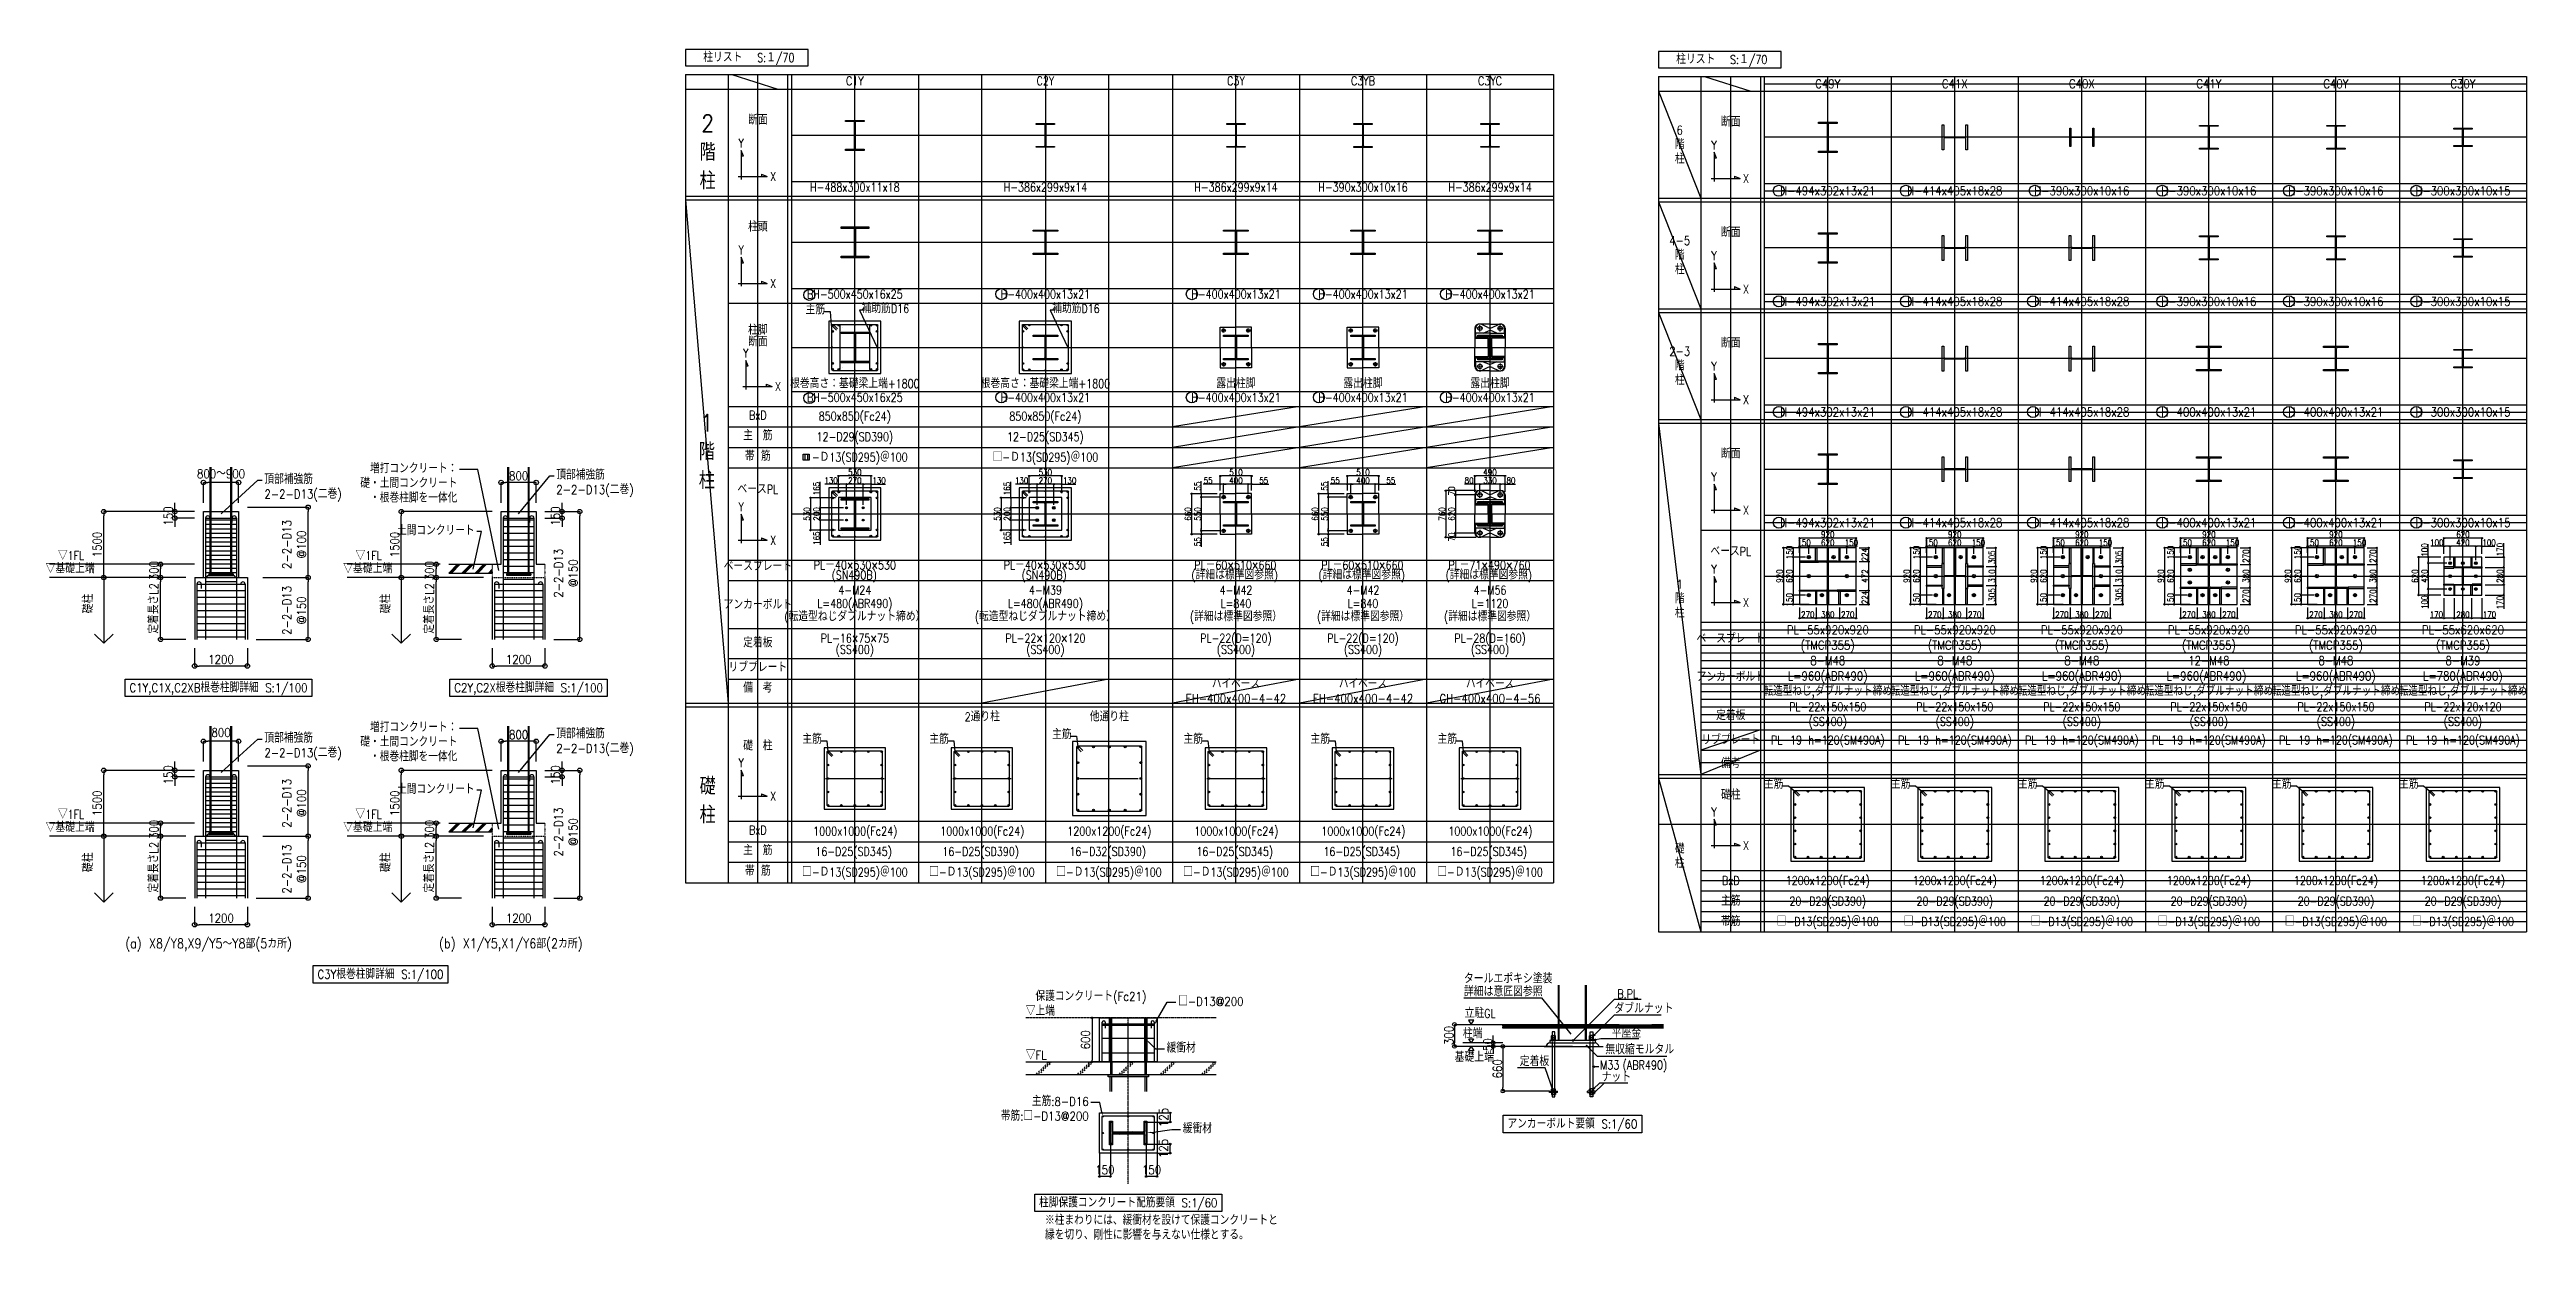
# Model space of a CAD drawing. Extents: x -668440 to 1010955, y -1678500 to 210463.
# Drawn here: x -306838 to -24768, y -494169 to -358672 of the extents above; entities that cross this region are included whole.
import ezdxf
from ezdxf import colors
from ezdxf.entities.mleader import LeaderData, LeaderLine
from ezdxf.enums import TextEntityAlignment as Align
from ezdxf.math import Vec2, Vec3

# ---------------------------------------------------------------- set-up
doc = ezdxf.new("R2010")
doc.units = 0
doc.header["$MEASUREMENT"] = 0
for name, pattern in [('CENTER', [2, 1.25, -0.25, 0.25, -0.25]), ('DASHED1', [2.5, 1.25, -1.25]), ('DOT', [1.6, 0.4, -0.8, 0.4]), ('HIDDEN', [8, 1, -2, 2, -2, 1])]:
    doc.linetypes.add(name, pattern=pattern)
doc.layers.get('0').update_dxf_attribs({"color": 3, "linetype": 'CONTINUOUS'})
doc.layers.get('Defpoints').update_dxf_attribs({"color": 251, "linetype": 'CONTINUOUS'})
for name, color, linetype in [('2024年12月12日修正', 4, 'CONTINUOUS'), ('2024年12月16日修正', 4, 'CONTINUOUS'), ('BASE', 7, 'CONTINUOUS'), ('CENTER', 7, 'CONTINUOUS'), ('RC床', 7, 'CONTINUOUS'), ('RC柱', 7, 'CONTINUOUS'), ('RC鉄筋', 4, 'CONTINUOUS'), ('RC鉄筋文字', 4, 'CONTINUOUS'), ('Sプレート', 1, 'CONTINUOUS'), ('Sボルト', 2, 'CONTINUOUS'), ('S柱', 4, 'CONTINUOUS'), ('寸法', 3, 'CONTINUOUS'), ('注記', 3, 'CONTINUOUS'), ('通り芯', 3, 'CENTER'), ('鉄筋', 6, 'CONTINUOUS')]:
    doc.layers.add(name, color=color, linetype=linetype)
doc.styles.add('DRACAD', font='txt', dxfattribs={"width": 0.85, "bigfont": 'extfont2'})
doc.styles.get("Standard").update_dxf_attribs({"font": 'Osaka.ttc'})
doc.dimstyles.new('DIMSTYLE003', dxfattribs={"dimtxt": 70, "dimasz": 50, "dimexe": 0.18, "dimexo": 0.0625, "dimgap": 2, "dimtad": 1, "dimdec": 0, "dimzin": 0, "dimdsep": 46, "dimtxsty": 'DRACAD', "dimblk": 'ORIGIN', "dimcen": 0.09, "dimadec": 0, "dimazin": 0, "dimtfac": 1, "dimtdec": 4, "dimtix": 1, "dimtmove": 0, "dimatfit": 3, "dimldrblk": 'ORIGIN', "dimfxl": 1, "dimtolj": 1, "dimtzin": 0, "dimarcsym": 0})
doc.dimstyles.new('ISO-25', dxfattribs={"dimtxt": 2.5, "dimasz": 2.5, "dimexe": 1.25, "dimexo": 0.625, "dimtad": 1, "dimdec": 4, "dimdsep": 46, "dimtxsty": 'Standard', "dimcen": 2.5, "dimadec": 0, "dimazin": 0, "dimtfac": 1, "dimtdec": 4, "dimtmove": 0, "dimatfit": 3, "dimfxl": 1, "dimtolj": 1, "dimtzin": 0, "dimarcsym": 0})
doc.dimstyles.new('MYDIM', dxfattribs={"dimtxt": 120, "dimasz": 20, "dimexe": 1.25, "dimexo": 50, "dimgap": 50, "dimtad": 1, "dimdec": 4, "dimdsep": 46, "dimtxsty": 'DRACAD', "dimblk": 'ORIGIN', "dimcen": 2.5, "dimadec": 0, "dimazin": 0, "dimtfac": 1, "dimtdec": 4, "dimtmove": 0, "dimatfit": 3, "dimfxl": 1, "dimtolj": 1, "dimtzin": 0, "dimarcsym": 0})

# ---------------------------------------------------------------- blocks, each defined once
blk = doc.blocks.new('_ORIGIN')
at = {"color": 0, "linetype": 'ByBlock', "lineweight": -2}
blk.add_line((0, 0), (-1, 0), dxfattribs=at)
blk.add_circle((0, 0), 0.5, dxfattribs=at)
blk = doc.blocks.new('*D9158')
at = {"layer": '2024年12月12日修正', "color": 0, "lineweight": -2}
for p, q in [((221430, -294313), (221430, -293978)), ((221540, -293978), (221450, -293978)), ((221560, -294123), (221560, -293978)), ((221560, -293978), (221791, -293978))]:
    blk.add_line(p, q, dxfattribs=at)
at = {"layer": 'Defpoints', "color": 0}
for p in [(221430, -293978), (221430, -294363), (221560, -294173)]:
    blk.add_point(p, dxfattribs=at)
at = {"layer": '2024年12月12日修正', "color": 0, "linetype": 'ByBlock', "lineweight": -2, "xscale": 20, "yscale": 20, "zscale": 20, "rotation": 180}
blk.add_blockref('_ORIGIN', (221430, -293978), dxfattribs=at)
at = {"layer": '2024年12月12日修正', "color": 0, "linetype": 'ByBlock', "lineweight": -2, "xscale": 20, "yscale": 20, "zscale": 20}
blk.add_blockref('_ORIGIN', (221560, -293978), dxfattribs=at)
at = {"layer": '2024年12月12日修正', "color": 0, "insert": (221689, -293918), "char_height": 100, "attachment_point": 5, "style": 'DRACAD'}
blk.add_mtext('\\A1;130', dxfattribs=at)
blk = doc.blocks.new('*D9159')
at = {"layer": '2024年12月12日修正', "color": 0, "lineweight": -2}
for p, q in [((221160, -294313), (221160, -293978)), ((221410, -293978), (221180, -293978)), ((221430, -294313), (221430, -293978))]:
    blk.add_line(p, q, dxfattribs=at)
at = {"layer": 'Defpoints', "color": 0}
for p in [(221160, -293978), (221160, -294363), (221430, -294363)]:
    blk.add_point(p, dxfattribs=at)
at = {"layer": '2024年12月12日修正', "color": 0, "linetype": 'ByBlock', "lineweight": -2, "xscale": 20, "yscale": 20, "zscale": 20, "rotation": 180}
blk.add_blockref('_ORIGIN', (221160, -293978), dxfattribs=at)
at = {"layer": '2024年12月12日修正', "color": 0, "linetype": 'ByBlock', "lineweight": -2, "xscale": 20, "yscale": 20, "zscale": 20}
blk.add_blockref('_ORIGIN', (221430, -293978), dxfattribs=at)
at = {"layer": '2024年12月12日修正', "color": 0, "insert": (221295, -293918), "char_height": 100, "attachment_point": 5, "style": 'DRACAD'}
blk.add_mtext('\\A1;270', dxfattribs=at)
blk = doc.blocks.new('*D9160')
at = {"layer": 'Defpoints', "color": 0}
for p in [(221030, -293845), (221030, -294173), (221560, -294173)]:
    blk.add_point(p, dxfattribs=at)
at = {"layer": '寸法', "color": 0, "lineweight": -2}
for p, q in [((221030, -294123), (221030, -293845)), ((221540, -293845), (221050, -293845)), ((221560, -294123), (221560, -293845))]:
    blk.add_line(p, q, dxfattribs=at)
at = {"layer": '寸法', "color": 0, "linetype": 'ByBlock', "lineweight": -2, "xscale": 20, "yscale": 20, "zscale": 20, "rotation": 180}
blk.add_blockref('_ORIGIN', (221030, -293845), dxfattribs=at)
at = {"layer": '寸法', "color": 0, "linetype": 'ByBlock', "lineweight": -2, "xscale": 20, "yscale": 20, "zscale": 20}
blk.add_blockref('_ORIGIN', (221560, -293845), dxfattribs=at)
at = {"layer": '寸法', "color": 0, "insert": (221295, -293785), "char_height": 100, "attachment_point": 5, "style": 'DRACAD'}
blk.add_mtext('\\A1;530', dxfattribs=at)
blk = doc.blocks.new('*D9161')
at = {"layer": '2024年12月12日修正', "color": 0, "lineweight": -2}
for p, q in [((221030, -293978), (220806, -293978)), ((221030, -294123), (221030, -293978)), ((221140, -293978), (221050, -293978)), ((221160, -294313), (221160, -293978))]:
    blk.add_line(p, q, dxfattribs=at)
at = {"layer": 'Defpoints', "color": 0}
for p in [(221030, -293978), (221030, -294173), (221160, -294363)]:
    blk.add_point(p, dxfattribs=at)
at = {"layer": '2024年12月12日修正', "color": 0, "linetype": 'ByBlock', "lineweight": -2, "xscale": 20, "yscale": 20, "zscale": 20, "rotation": 180}
blk.add_blockref('_ORIGIN', (221030, -293978), dxfattribs=at)
at = {"layer": '2024年12月12日修正', "color": 0, "linetype": 'ByBlock', "lineweight": -2, "xscale": 20, "yscale": 20, "zscale": 20}
blk.add_blockref('_ORIGIN', (221160, -293978), dxfattribs=at)
at = {"layer": '2024年12月12日修正', "color": 0, "insert": (220908, -293918), "char_height": 100, "attachment_point": 5, "style": 'DRACAD'}
blk.add_mtext('\\A1;130', dxfattribs=at)
blk = doc.blocks.new('*D9162')
at = {"layer": '2024年12月12日修正', "color": 0, "lineweight": -2}
for p, q in [((220731, -294198), (220731, -293941)), ((220980, -294198), (220731, -294198)), ((220731, -294218), (220731, -294343)), ((221110, -294363), (220731, -294363))]:
    blk.add_line(p, q, dxfattribs=at)
at = {"layer": 'Defpoints', "color": 0}
for p in [(220731, -294363), (221030, -294198), (221160, -294363)]:
    blk.add_point(p, dxfattribs=at)
at = {"layer": '2024年12月12日修正', "color": 0, "linetype": 'ByBlock', "lineweight": -2, "xscale": 20, "yscale": 20, "zscale": 20}
for p, rotation in [((220731, -294198), 90), ((220731, -294363), 270)]:
    blk.add_blockref('_ORIGIN', p, dxfattribs=dict(at, rotation=rotation))
at = {"layer": '2024年12月12日修正', "color": 0, "insert": (220671, -294050), "char_height": 100, "attachment_point": 5, "rotation": 90, "style": 'DRACAD'}
blk.add_mtext('\\A1;165', dxfattribs=at)
blk = doc.blocks.new('*D9163')
at = {"layer": '2024年12月12日修正', "color": 0, "lineweight": -2}
for p, q in [((221110, -294363), (220731, -294363)), ((220731, -294383), (220731, -294543)), ((221110, -294563), (220731, -294563))]:
    blk.add_line(p, q, dxfattribs=at)
at = {"layer": 'Defpoints', "color": 0}
for p in [(221160, -294363), (220731, -294563), (221160, -294563)]:
    blk.add_point(p, dxfattribs=at)
at = {"layer": '2024年12月12日修正', "color": 0, "linetype": 'ByBlock', "lineweight": -2, "xscale": 20, "yscale": 20, "zscale": 20}
for p, rotation in [((220731, -294363), 90), ((220731, -294563), 270)]:
    blk.add_blockref('_ORIGIN', p, dxfattribs=dict(at, rotation=rotation))
at = {"layer": '2024年12月12日修正', "color": 0, "insert": (220671, -294463), "char_height": 100, "attachment_point": 5, "rotation": 90, "style": 'DRACAD'}
blk.add_mtext('\\A1;200', dxfattribs=at)
blk = doc.blocks.new('*D9164')
at = {"layer": 'Defpoints', "color": 0}
for p in [(221030, -294198), (220573, -294728), (221030, -294728)]:
    blk.add_point(p, dxfattribs=at)
at = {"layer": '寸法', "color": 0, "lineweight": -2}
for p, q in [((220980, -294198), (220573, -294198)), ((220573, -294218), (220573, -294708)), ((220980, -294728), (220573, -294728))]:
    blk.add_line(p, q, dxfattribs=at)
at = {"layer": '寸法', "color": 0, "linetype": 'ByBlock', "lineweight": -2, "xscale": 20, "yscale": 20, "zscale": 20}
for p, rotation in [((220573, -294198), 90), ((220573, -294728), 270)]:
    blk.add_blockref('_ORIGIN', p, dxfattribs=dict(at, rotation=rotation))
at = {"layer": '寸法', "color": 0, "insert": (220513, -294463), "char_height": 100, "attachment_point": 5, "rotation": 90, "style": 'DRACAD'}
blk.add_mtext('\\A1;530', dxfattribs=at)
blk = doc.blocks.new('*D9165')
at = {"layer": '2024年12月12日修正', "color": 0, "lineweight": -2}
for p, q in [((221110, -294563), (220731, -294563)), ((220731, -294583), (220731, -294708)), ((220980, -294728), (220731, -294728)), ((220731, -294728), (220731, -294966))]:
    blk.add_line(p, q, dxfattribs=at)
at = {"layer": 'Defpoints', "color": 0}
for p in [(220731, -294728), (221030, -294728), (221160, -294563)]:
    blk.add_point(p, dxfattribs=at)
at = {"layer": '2024年12月12日修正', "color": 0, "linetype": 'ByBlock', "lineweight": -2, "xscale": 20, "yscale": 20, "zscale": 20}
for p, rotation in [((220731, -294563), 90), ((220731, -294728), 270)]:
    blk.add_blockref('_ORIGIN', p, dxfattribs=dict(at, rotation=rotation))
at = {"layer": '2024年12月12日修正', "color": 0, "insert": (220671, -294857), "char_height": 100, "attachment_point": 5, "rotation": 90, "style": 'DRACAD'}
blk.add_mtext('\\A1;165', dxfattribs=at)
blk = doc.blocks.new('*D9238')
at = {"layer": 'Defpoints', "color": 0}
for p in [(224130, -293845), (224130, -294173), (224660, -294173)]:
    blk.add_point(p, dxfattribs=at)
at = {"layer": '寸法', "color": 0, "lineweight": -2}
for p, q in [((224130, -294123), (224130, -293845)), ((224640, -293845), (224150, -293845)), ((224660, -294123), (224660, -293845))]:
    blk.add_line(p, q, dxfattribs=at)
at = {"layer": '寸法', "color": 0, "linetype": 'ByBlock', "lineweight": -2, "xscale": 20, "yscale": 20, "zscale": 20, "rotation": 180}
blk.add_blockref('_ORIGIN', (224130, -293845), dxfattribs=at)
at = {"layer": '寸法', "color": 0, "linetype": 'ByBlock', "lineweight": -2, "xscale": 20, "yscale": 20, "zscale": 20}
blk.add_blockref('_ORIGIN', (224660, -293845), dxfattribs=at)
at = {"layer": '寸法', "color": 0, "insert": (224395, -293785), "char_height": 100, "attachment_point": 5, "style": 'DRACAD'}
blk.add_mtext('\\A1;530', dxfattribs=at)
blk = doc.blocks.new('*D9239')
at = {"layer": 'Defpoints', "color": 0}
for p in [(223831, -294363), (224130, -294198), (224295, -294363)]:
    blk.add_point(p, dxfattribs=at)
at = {"layer": '寸法', "color": 0, "lineweight": -2}
for p, q in [((223831, -294198), (223831, -293941)), ((224080, -294198), (223831, -294198)), ((223831, -294218), (223831, -294343)), ((224245, -294363), (223831, -294363))]:
    blk.add_line(p, q, dxfattribs=at)
at = {"layer": '寸法', "color": 0, "linetype": 'ByBlock', "lineweight": -2, "xscale": 20, "yscale": 20, "zscale": 20}
for p, rotation in [((223831, -294198), 90), ((223831, -294363), 270)]:
    blk.add_blockref('_ORIGIN', p, dxfattribs=dict(at, rotation=rotation))
at = {"layer": '寸法', "color": 0, "insert": (223771, -294050), "char_height": 100, "attachment_point": 5, "rotation": 90, "style": 'DRACAD'}
blk.add_mtext('\\A1;165', dxfattribs=at)
blk = doc.blocks.new('*D9240')
at = {"layer": 'Defpoints', "color": 0}
for p in [(224295, -294363), (223831, -294563), (224295, -294563)]:
    blk.add_point(p, dxfattribs=at)
at = {"layer": '寸法', "color": 0, "lineweight": -2}
for p, q in [((224245, -294363), (223831, -294363)), ((223831, -294383), (223831, -294543)), ((224245, -294563), (223831, -294563))]:
    blk.add_line(p, q, dxfattribs=at)
at = {"layer": '寸法', "color": 0, "linetype": 'ByBlock', "lineweight": -2, "xscale": 20, "yscale": 20, "zscale": 20}
for p, rotation in [((223831, -294363), 90), ((223831, -294563), 270)]:
    blk.add_blockref('_ORIGIN', p, dxfattribs=dict(at, rotation=rotation))
at = {"layer": '寸法', "color": 0, "insert": (223771, -294463), "char_height": 100, "attachment_point": 5, "rotation": 90, "style": 'DRACAD'}
blk.add_mtext('\\A1;200', dxfattribs=at)
blk = doc.blocks.new('*D9241')
at = {"layer": 'Defpoints', "color": 0}
for p in [(224130, -294198), (223673, -294728), (224130, -294728)]:
    blk.add_point(p, dxfattribs=at)
at = {"layer": '寸法', "color": 0, "lineweight": -2}
for p, q in [((224080, -294198), (223673, -294198)), ((223673, -294218), (223673, -294708)), ((224080, -294728), (223673, -294728))]:
    blk.add_line(p, q, dxfattribs=at)
at = {"layer": '寸法', "color": 0, "linetype": 'ByBlock', "lineweight": -2, "xscale": 20, "yscale": 20, "zscale": 20}
for p, rotation in [((223673, -294198), 90), ((223673, -294728), 270)]:
    blk.add_blockref('_ORIGIN', p, dxfattribs=dict(at, rotation=rotation))
at = {"layer": '寸法', "color": 0, "insert": (223613, -294463), "char_height": 100, "attachment_point": 5, "rotation": 90, "style": 'DRACAD'}
blk.add_mtext('\\A1;530', dxfattribs=at)
blk = doc.blocks.new('*D9242')
at = {"layer": 'Defpoints', "color": 0}
for p in [(223831, -294728), (224130, -294728), (224295, -294563)]:
    blk.add_point(p, dxfattribs=at)
at = {"layer": '寸法', "color": 0, "lineweight": -2}
for p, q in [((224245, -294563), (223831, -294563)), ((223831, -294583), (223831, -294708)), ((224080, -294728), (223831, -294728)), ((223831, -294728), (223831, -294966))]:
    blk.add_line(p, q, dxfattribs=at)
at = {"layer": '寸法', "color": 0, "linetype": 'ByBlock', "lineweight": -2, "xscale": 20, "yscale": 20, "zscale": 20}
for p, rotation in [((223831, -294563), 90), ((223831, -294728), 270)]:
    blk.add_blockref('_ORIGIN', p, dxfattribs=dict(at, rotation=rotation))
at = {"layer": '寸法', "color": 0, "insert": (223771, -294857), "char_height": 100, "attachment_point": 5, "rotation": 90, "style": 'DRACAD'}
blk.add_mtext('\\A1;165', dxfattribs=at)
blk = doc.blocks.new('*D9243')
at = {"layer": 'Defpoints', "color": 0}
for p in [(231793, -293978), (231793, -294153), (231873, -294153)]:
    blk.add_point(p, dxfattribs=at)
at = {"layer": '寸法', "color": 0, "lineweight": -2}
for p, q in [((231793, -294103), (231793, -293978)), ((231853, -293978), (231813, -293978)), ((231873, -294103), (231873, -293978)), ((231873, -293978), (232043, -293978))]:
    blk.add_line(p, q, dxfattribs=at)
at = {"layer": '寸法', "color": 0, "linetype": 'ByBlock', "lineweight": -2, "xscale": 20, "yscale": 20, "zscale": 20, "rotation": 180}
blk.add_blockref('_ORIGIN', (231793, -293978), dxfattribs=at)
at = {"layer": '寸法', "color": 0, "linetype": 'ByBlock', "lineweight": -2, "xscale": 20, "yscale": 20, "zscale": 20}
blk.add_blockref('_ORIGIN', (231873, -293978), dxfattribs=at)
at = {"layer": '寸法', "color": 0, "insert": (231969, -293918), "char_height": 100, "attachment_point": 5, "style": 'DRACAD'}
blk.add_mtext('\\A1;80', dxfattribs=at)
blk = doc.blocks.new('*D9244')
at = {"layer": 'Defpoints', "color": 0}
for p in [(231463, -293978), (231463, -294153), (231793, -294153)]:
    blk.add_point(p, dxfattribs=at)
at = {"layer": '寸法', "color": 0, "lineweight": -2}
for p, q in [((231463, -294103), (231463, -293978)), ((231773, -293978), (231483, -293978)), ((231793, -294103), (231793, -293978))]:
    blk.add_line(p, q, dxfattribs=at)
at = {"layer": '寸法', "color": 0, "linetype": 'ByBlock', "lineweight": -2, "xscale": 20, "yscale": 20, "zscale": 20, "rotation": 180}
blk.add_blockref('_ORIGIN', (231463, -293978), dxfattribs=at)
at = {"layer": '寸法', "color": 0, "linetype": 'ByBlock', "lineweight": -2, "xscale": 20, "yscale": 20, "zscale": 20}
blk.add_blockref('_ORIGIN', (231793, -293978), dxfattribs=at)
at = {"layer": '寸法', "color": 0, "insert": (231628, -293918), "char_height": 100, "attachment_point": 5, "style": 'DRACAD'}
blk.add_mtext('\\A1;330', dxfattribs=at)
blk = doc.blocks.new('*D9245')
at = {"layer": 'Defpoints', "color": 0}
for p in [(231383, -293845), (231383, -294153), (231873, -294153)]:
    blk.add_point(p, dxfattribs=at)
at = {"layer": '寸法', "color": 0, "lineweight": -2}
for p, q in [((231383, -294103), (231383, -293845)), ((231853, -293845), (231403, -293845)), ((231873, -294103), (231873, -293845))]:
    blk.add_line(p, q, dxfattribs=at)
at = {"layer": '寸法', "color": 0, "linetype": 'ByBlock', "lineweight": -2, "xscale": 20, "yscale": 20, "zscale": 20, "rotation": 180}
blk.add_blockref('_ORIGIN', (231383, -293845), dxfattribs=at)
at = {"layer": '寸法', "color": 0, "linetype": 'ByBlock', "lineweight": -2, "xscale": 20, "yscale": 20, "zscale": 20}
blk.add_blockref('_ORIGIN', (231873, -293845), dxfattribs=at)
at = {"layer": '寸法', "color": 0, "insert": (231628, -293785), "char_height": 100, "attachment_point": 5, "style": 'DRACAD'}
blk.add_mtext('\\A1;490', dxfattribs=at)
blk = doc.blocks.new('*D9246')
at = {"layer": 'Defpoints', "color": 0}
for p in [(231383, -293978), (231383, -294153), (231463, -294153)]:
    blk.add_point(p, dxfattribs=at)
at = {"layer": '寸法', "color": 0, "lineweight": -2}
for p, q in [((231383, -293978), (231214, -293978)), ((231383, -294103), (231383, -293978)), ((231443, -293978), (231403, -293978)), ((231463, -294103), (231463, -293978))]:
    blk.add_line(p, q, dxfattribs=at)
at = {"layer": '寸法', "color": 0, "linetype": 'ByBlock', "lineweight": -2, "xscale": 20, "yscale": 20, "zscale": 20, "rotation": 180}
blk.add_blockref('_ORIGIN', (231383, -293978), dxfattribs=at)
at = {"layer": '寸法', "color": 0, "linetype": 'ByBlock', "lineweight": -2, "xscale": 20, "yscale": 20, "zscale": 20}
blk.add_blockref('_ORIGIN', (231463, -293978), dxfattribs=at)
at = {"layer": '寸法', "color": 0, "insert": (231288, -293918), "char_height": 100, "attachment_point": 5, "style": 'DRACAD'}
blk.add_mtext('\\A1;80', dxfattribs=at)
blk = doc.blocks.new('*D9247')
at = {"layer": 'Defpoints', "color": 0}
for p in [(231064, -294153), (231453, -294083), (231463, -294153)]:
    blk.add_point(p, dxfattribs=at)
at = {"layer": '寸法', "color": 0, "lineweight": -2}
for p, q in [((231403, -294083), (231064, -294083)), ((231064, -294103), (231064, -294133)), ((231413, -294153), (231064, -294153))]:
    blk.add_line(p, q, dxfattribs=at)
at = {"layer": '寸法', "color": 0, "linetype": 'ByBlock', "lineweight": -2, "xscale": 20, "yscale": 20, "zscale": 20}
for p, rotation in [((231064, -294083), 90), ((231064, -294153), 270)]:
    blk.add_blockref('_ORIGIN', p, dxfattribs=dict(at, rotation=rotation))
at = {"layer": '寸法', "color": 0, "insert": (231004, -294087), "char_height": 100, "attachment_point": 5, "rotation": 90, "style": 'DRACAD'}
blk.add_mtext('\\A1;70', dxfattribs=at)
blk = doc.blocks.new('*D9248')
at = {"layer": 'Defpoints', "color": 0}
for p in [(231463, -294153), (231064, -294773), (231463, -294773)]:
    blk.add_point(p, dxfattribs=at)
at = {"layer": '寸法', "color": 0, "lineweight": -2}
for p, q in [((231413, -294153), (231064, -294153)), ((231064, -294173), (231064, -294753)), ((231413, -294773), (231064, -294773))]:
    blk.add_line(p, q, dxfattribs=at)
at = {"layer": '寸法', "color": 0, "linetype": 'ByBlock', "lineweight": -2, "xscale": 20, "yscale": 20, "zscale": 20}
for p, rotation in [((231064, -294153), 90), ((231064, -294773), 270)]:
    blk.add_blockref('_ORIGIN', p, dxfattribs=dict(at, rotation=rotation))
at = {"layer": '寸法', "color": 0, "insert": (231004, -294463), "char_height": 100, "attachment_point": 5, "rotation": 90, "style": 'DRACAD'}
blk.add_mtext('\\A1;620', dxfattribs=at)
blk = doc.blocks.new('*D9249')
at = {"layer": 'Defpoints', "color": 0}
for p in [(231453, -294083), (230907, -294843), (231453, -294843)]:
    blk.add_point(p, dxfattribs=at)
at = {"layer": '寸法', "color": 0, "lineweight": -2}
for p, q in [((231403, -294083), (230907, -294083)), ((230907, -294103), (230907, -294823)), ((231403, -294843), (230907, -294843))]:
    blk.add_line(p, q, dxfattribs=at)
at = {"layer": '寸法', "color": 0, "linetype": 'ByBlock', "lineweight": -2, "xscale": 20, "yscale": 20, "zscale": 20}
for p, rotation in [((230907, -294083), 90), ((230907, -294843), 270)]:
    blk.add_blockref('_ORIGIN', p, dxfattribs=dict(at, rotation=rotation))
at = {"layer": '寸法', "color": 0, "insert": (230847, -294463), "char_height": 100, "attachment_point": 5, "rotation": 90, "style": 'DRACAD'}
blk.add_mtext('\\A1;760', dxfattribs=at)
blk = doc.blocks.new('*D9250')
at = {"layer": 'Defpoints', "color": 0}
for p in [(231064, -294843), (231453, -294843), (231463, -294773)]:
    blk.add_point(p, dxfattribs=at)
at = {"layer": '寸法', "color": 0, "lineweight": -2}
for p, q in [((231413, -294773), (231064, -294773)), ((231064, -294793), (231064, -294823)), ((231403, -294843), (231064, -294843))]:
    blk.add_line(p, q, dxfattribs=at)
at = {"layer": '寸法', "color": 0, "linetype": 'ByBlock', "lineweight": -2, "xscale": 20, "yscale": 20, "zscale": 20}
for p, rotation in [((231064, -294773), 90), ((231064, -294843), 270)]:
    blk.add_blockref('_ORIGIN', p, dxfattribs=dict(at, rotation=rotation))
at = {"layer": '寸法', "color": 0, "insert": (231004, -294838), "char_height": 100, "attachment_point": 5, "rotation": 90, "style": 'DRACAD'}
blk.add_mtext('\\A1;70', dxfattribs=at)
blk = doc.blocks.new('*D9251')
at = {"layer": 'Defpoints', "color": 0}
for p in [(227695, -293978), (227750, -294133), (227695, -294188)]:
    blk.add_point(p, dxfattribs=at)
at = {"layer": '寸法', "color": 0, "lineweight": -2}
for p, q in [((227675, -293978), (227655, -293978)), ((227695, -294138), (227695, -293978)), ((227750, -293978), (227695, -293978)), ((227750, -294083), (227750, -293978)), ((227770, -293978), (228028, -293978))]:
    blk.add_line(p, q, dxfattribs=at)
at = {"layer": '寸法', "color": 0, "linetype": 'ByBlock', "lineweight": -2, "xscale": 20, "yscale": 20, "zscale": 20}
blk.add_blockref('_ORIGIN', (227695, -293978), dxfattribs=at)
at = {"layer": '寸法', "color": 0, "linetype": 'ByBlock', "lineweight": -2, "xscale": 20, "yscale": 20, "zscale": 20, "rotation": 180}
blk.add_blockref('_ORIGIN', (227750, -293978), dxfattribs=at)
at = {"layer": '寸法', "color": 0, "insert": (227947, -293918), "char_height": 100, "attachment_point": 5, "style": 'DRACAD'}
blk.add_mtext('\\A1;55', dxfattribs=at)
blk = doc.blocks.new('*D9252')
at = {"layer": 'Defpoints', "color": 0}
for p in [(227295, -293978), (227295, -294188), (227695, -294188)]:
    blk.add_point(p, dxfattribs=at)
at = {"layer": '寸法', "color": 0, "lineweight": -2}
for p, q in [((227295, -294138), (227295, -293978)), ((227675, -293978), (227315, -293978)), ((227695, -294138), (227695, -293978))]:
    blk.add_line(p, q, dxfattribs=at)
at = {"layer": '寸法', "color": 0, "linetype": 'ByBlock', "lineweight": -2, "xscale": 20, "yscale": 20, "zscale": 20, "rotation": 180}
blk.add_blockref('_ORIGIN', (227295, -293978), dxfattribs=at)
at = {"layer": '寸法', "color": 0, "linetype": 'ByBlock', "lineweight": -2, "xscale": 20, "yscale": 20, "zscale": 20}
blk.add_blockref('_ORIGIN', (227695, -293978), dxfattribs=at)
at = {"layer": '寸法', "color": 0, "insert": (227495, -293918), "char_height": 100, "attachment_point": 5, "style": 'DRACAD'}
blk.add_mtext('\\A1;400', dxfattribs=at)
blk = doc.blocks.new('*D9253')
at = {"layer": 'Defpoints', "color": 0}
for p in [(227240, -293845), (227240, -294133), (227750, -294133)]:
    blk.add_point(p, dxfattribs=at)
at = {"layer": '寸法', "color": 0, "lineweight": -2}
for p, q in [((227240, -294083), (227240, -293845)), ((227730, -293845), (227260, -293845)), ((227750, -294083), (227750, -293845))]:
    blk.add_line(p, q, dxfattribs=at)
at = {"layer": '寸法', "color": 0, "linetype": 'ByBlock', "lineweight": -2, "xscale": 20, "yscale": 20, "zscale": 20, "rotation": 180}
blk.add_blockref('_ORIGIN', (227240, -293845), dxfattribs=at)
at = {"layer": '寸法', "color": 0, "linetype": 'ByBlock', "lineweight": -2, "xscale": 20, "yscale": 20, "zscale": 20}
blk.add_blockref('_ORIGIN', (227750, -293845), dxfattribs=at)
at = {"layer": '寸法', "color": 0, "insert": (227495, -293785), "char_height": 100, "attachment_point": 5, "style": 'DRACAD'}
blk.add_mtext('\\A1;510', dxfattribs=at)
blk = doc.blocks.new('*D9254')
at = {"layer": 'Defpoints', "color": 0}
for p in [(227240, -293978), (227240, -294133), (227295, -294188)]:
    blk.add_point(p, dxfattribs=at)
at = {"layer": '寸法', "color": 0, "lineweight": -2}
for p, q in [((227220, -293978), (226962, -293978)), ((227240, -294083), (227240, -293978)), ((227295, -293978), (227240, -293978)), ((227295, -294138), (227295, -293978)), ((227315, -293978), (227335, -293978))]:
    blk.add_line(p, q, dxfattribs=at)
at = {"layer": '寸法', "color": 0, "linetype": 'ByBlock', "lineweight": -2, "xscale": 20, "yscale": 20, "zscale": 20}
blk.add_blockref('_ORIGIN', (227240, -293978), dxfattribs=at)
at = {"layer": '寸法', "color": 0, "linetype": 'ByBlock', "lineweight": -2, "xscale": 20, "yscale": 20, "zscale": 20, "rotation": 180}
blk.add_blockref('_ORIGIN', (227295, -293978), dxfattribs=at)
at = {"layer": '寸法', "color": 0, "insert": (227043, -293918), "char_height": 100, "attachment_point": 5, "style": 'DRACAD'}
blk.add_mtext('\\A1;55', dxfattribs=at)
blk = doc.blocks.new('*D9255')
at = {"layer": 'Defpoints', "color": 0}
for p in [(227240, -294133), (226931, -294188), (227295, -294188)]:
    blk.add_point(p, dxfattribs=at)
at = {"layer": '寸法', "color": 0, "lineweight": -2}
for p, q in [((226931, -294113), (226931, -293930)), ((227190, -294133), (226931, -294133)), ((226931, -294133), (226931, -294188)), ((227245, -294188), (226931, -294188)), ((226931, -294208), (226931, -294228))]:
    blk.add_line(p, q, dxfattribs=at)
at = {"layer": '寸法', "color": 0, "linetype": 'ByBlock', "lineweight": -2, "xscale": 20, "yscale": 20, "zscale": 20}
for p, rotation in [((226931, -294133), 270), ((226931, -294188), 90)]:
    blk.add_blockref('_ORIGIN', p, dxfattribs=dict(at, rotation=rotation))
at = {"layer": '寸法', "color": 0, "insert": (226871, -294010), "char_height": 100, "attachment_point": 5, "rotation": 90, "style": 'DRACAD'}
blk.add_mtext('\\A1;55', dxfattribs=at)
blk = doc.blocks.new('*D9256')
at = {"layer": 'Defpoints', "color": 0}
for p in [(227295, -294188), (226931, -294738), (227295, -294738)]:
    blk.add_point(p, dxfattribs=at)
at = {"layer": '寸法', "color": 0, "lineweight": -2}
for p, q in [((227245, -294188), (226931, -294188)), ((226931, -294208), (226931, -294718)), ((227245, -294738), (226931, -294738))]:
    blk.add_line(p, q, dxfattribs=at)
at = {"layer": '寸法', "color": 0, "linetype": 'ByBlock', "lineweight": -2, "xscale": 20, "yscale": 20, "zscale": 20}
for p, rotation in [((226931, -294188), 90), ((226931, -294738), 270)]:
    blk.add_blockref('_ORIGIN', p, dxfattribs=dict(at, rotation=rotation))
at = {"layer": '寸法', "color": 0, "insert": (226871, -294463), "char_height": 100, "attachment_point": 5, "rotation": 90, "style": 'DRACAD'}
blk.add_mtext('\\A1;550', dxfattribs=at)
blk = doc.blocks.new('*D9257')
at = {"layer": 'Defpoints', "color": 0}
for p in [(227240, -294133), (226773, -294793), (227240, -294793)]:
    blk.add_point(p, dxfattribs=at)
at = {"layer": '寸法', "color": 0, "lineweight": -2}
for p, q in [((227190, -294133), (226773, -294133)), ((226773, -294153), (226773, -294773)), ((227190, -294793), (226773, -294793))]:
    blk.add_line(p, q, dxfattribs=at)
at = {"layer": '寸法', "color": 0, "linetype": 'ByBlock', "lineweight": -2, "xscale": 20, "yscale": 20, "zscale": 20}
for p, rotation in [((226773, -294133), 90), ((226773, -294793), 270)]:
    blk.add_blockref('_ORIGIN', p, dxfattribs=dict(at, rotation=rotation))
at = {"layer": '寸法', "color": 0, "insert": (226713, -294463), "char_height": 100, "attachment_point": 5, "rotation": 90, "style": 'DRACAD'}
blk.add_mtext('\\A1;660', dxfattribs=at)
blk = doc.blocks.new('*D9258')
at = {"layer": 'Defpoints', "color": 0}
for p in [(226931, -294793), (227240, -294793), (227295, -294738)]:
    blk.add_point(p, dxfattribs=at)
at = {"layer": '寸法', "color": 0, "lineweight": -2}
for p, q in [((226931, -294718), (226931, -294698)), ((227245, -294738), (226931, -294738)), ((226931, -294738), (226931, -294793)), ((227190, -294793), (226931, -294793)), ((226931, -294813), (226931, -294995))]:
    blk.add_line(p, q, dxfattribs=at)
at = {"layer": '寸法', "color": 0, "linetype": 'ByBlock', "lineweight": -2, "xscale": 20, "yscale": 20, "zscale": 20}
for p, rotation in [((226931, -294738), 270), ((226931, -294793), 90)]:
    blk.add_blockref('_ORIGIN', p, dxfattribs=dict(at, rotation=rotation))
at = {"layer": '寸法', "color": 0, "insert": (226871, -294915), "char_height": 100, "attachment_point": 5, "rotation": 90, "style": 'DRACAD'}
blk.add_mtext('\\A1;55', dxfattribs=at)
blk = doc.blocks.new('*D9259')
at = {"layer": '2024年12月12日修正', "color": 0, "lineweight": -2}
for p, q in [((224530, -294313), (224530, -293978)), ((224640, -293978), (224550, -293978)), ((224660, -294123), (224660, -293978)), ((224660, -293978), (224891, -293978))]:
    blk.add_line(p, q, dxfattribs=at)
at = {"layer": 'Defpoints', "color": 0}
for p in [(224530, -293978), (224530, -294363), (224660, -294173)]:
    blk.add_point(p, dxfattribs=at)
at = {"layer": '2024年12月12日修正', "color": 0, "linetype": 'ByBlock', "lineweight": -2, "xscale": 20, "yscale": 20, "zscale": 20, "rotation": 180}
blk.add_blockref('_ORIGIN', (224530, -293978), dxfattribs=at)
at = {"layer": '2024年12月12日修正', "color": 0, "linetype": 'ByBlock', "lineweight": -2, "xscale": 20, "yscale": 20, "zscale": 20}
blk.add_blockref('_ORIGIN', (224660, -293978), dxfattribs=at)
at = {"layer": '2024年12月12日修正', "color": 0, "insert": (224789, -293918), "char_height": 100, "attachment_point": 5, "style": 'DRACAD'}
blk.add_mtext('\\A1;130', dxfattribs=at)
blk = doc.blocks.new('*D9260')
at = {"layer": '2024年12月12日修正', "color": 0, "lineweight": -2}
for p, q in [((224260, -294313), (224260, -293978)), ((224510, -293978), (224280, -293978)), ((224530, -294313), (224530, -293978))]:
    blk.add_line(p, q, dxfattribs=at)
at = {"layer": 'Defpoints', "color": 0}
for p in [(224260, -293978), (224260, -294363), (224530, -294363)]:
    blk.add_point(p, dxfattribs=at)
at = {"layer": '2024年12月12日修正', "color": 0, "linetype": 'ByBlock', "lineweight": -2, "xscale": 20, "yscale": 20, "zscale": 20, "rotation": 180}
blk.add_blockref('_ORIGIN', (224260, -293978), dxfattribs=at)
at = {"layer": '2024年12月12日修正', "color": 0, "linetype": 'ByBlock', "lineweight": -2, "xscale": 20, "yscale": 20, "zscale": 20}
blk.add_blockref('_ORIGIN', (224530, -293978), dxfattribs=at)
at = {"layer": '2024年12月12日修正', "color": 0, "insert": (224395, -293918), "char_height": 100, "attachment_point": 5, "style": 'DRACAD'}
blk.add_mtext('\\A1;270', dxfattribs=at)
blk = doc.blocks.new('*D9261')
at = {"layer": '2024年12月12日修正', "color": 0, "lineweight": -2}
for p, q in [((224130, -293978), (223906, -293978)), ((224130, -294123), (224130, -293978)), ((224240, -293978), (224150, -293978)), ((224260, -294313), (224260, -293978))]:
    blk.add_line(p, q, dxfattribs=at)
at = {"layer": 'Defpoints', "color": 0}
for p in [(224130, -293978), (224130, -294173), (224260, -294363)]:
    blk.add_point(p, dxfattribs=at)
at = {"layer": '2024年12月12日修正', "color": 0, "linetype": 'ByBlock', "lineweight": -2, "xscale": 20, "yscale": 20, "zscale": 20, "rotation": 180}
blk.add_blockref('_ORIGIN', (224130, -293978), dxfattribs=at)
at = {"layer": '2024年12月12日修正', "color": 0, "linetype": 'ByBlock', "lineweight": -2, "xscale": 20, "yscale": 20, "zscale": 20}
blk.add_blockref('_ORIGIN', (224260, -293978), dxfattribs=at)
at = {"layer": '2024年12月12日修正', "color": 0, "insert": (224008, -293918), "char_height": 100, "attachment_point": 5, "style": 'DRACAD'}
blk.add_mtext('\\A1;130', dxfattribs=at)
blk = doc.blocks.new('*D9262')
at = {"layer": '2024年12月16日修正', "color": 0, "lineweight": -2}
for p, q in [((229742, -293978), (229722, -293978)), ((229762, -294138), (229762, -293978)), ((229817, -293978), (229762, -293978)), ((229817, -294083), (229817, -293978)), ((229837, -293978), (230095, -293978))]:
    blk.add_line(p, q, dxfattribs=at)
at = {"layer": 'Defpoints', "color": 0}
for p in [(229762, -293978), (229817, -294133), (229762, -294188)]:
    blk.add_point(p, dxfattribs=at)
at = {"layer": '2024年12月16日修正', "color": 0, "linetype": 'ByBlock', "lineweight": -2, "xscale": 20, "yscale": 20, "zscale": 20}
blk.add_blockref('_ORIGIN', (229762, -293978), dxfattribs=at)
at = {"layer": '2024年12月16日修正', "color": 0, "linetype": 'ByBlock', "lineweight": -2, "xscale": 20, "yscale": 20, "zscale": 20, "rotation": 180}
blk.add_blockref('_ORIGIN', (229817, -293978), dxfattribs=at)
at = {"layer": '2024年12月16日修正', "color": 0, "insert": (230014, -293918), "char_height": 100, "attachment_point": 5, "style": 'DRACAD'}
blk.add_mtext('\\A1;55', dxfattribs=at)
blk = doc.blocks.new('*D9263')
at = {"layer": '2024年12月16日修正', "color": 0, "lineweight": -2}
for p, q in [((229362, -294138), (229362, -293978)), ((229742, -293978), (229382, -293978)), ((229762, -294138), (229762, -293978))]:
    blk.add_line(p, q, dxfattribs=at)
at = {"layer": 'Defpoints', "color": 0}
for p in [(229362, -293978), (229362, -294188), (229762, -294188)]:
    blk.add_point(p, dxfattribs=at)
at = {"layer": '2024年12月16日修正', "color": 0, "linetype": 'ByBlock', "lineweight": -2, "xscale": 20, "yscale": 20, "zscale": 20, "rotation": 180}
blk.add_blockref('_ORIGIN', (229362, -293978), dxfattribs=at)
at = {"layer": '2024年12月16日修正', "color": 0, "linetype": 'ByBlock', "lineweight": -2, "xscale": 20, "yscale": 20, "zscale": 20}
blk.add_blockref('_ORIGIN', (229762, -293978), dxfattribs=at)
at = {"layer": '2024年12月16日修正', "color": 0, "insert": (229562, -293918), "char_height": 100, "attachment_point": 5, "style": 'DRACAD'}
blk.add_mtext('\\A1;400', dxfattribs=at)
blk = doc.blocks.new('*D9264')
at = {"layer": '2024年12月16日修正', "color": 0, "lineweight": -2}
for p, q in [((229307, -294083), (229307, -293845)), ((229797, -293845), (229327, -293845)), ((229817, -294083), (229817, -293845))]:
    blk.add_line(p, q, dxfattribs=at)
at = {"layer": 'Defpoints', "color": 0}
for p in [(229307, -293845), (229307, -294133), (229817, -294133)]:
    blk.add_point(p, dxfattribs=at)
at = {"layer": '2024年12月16日修正', "color": 0, "linetype": 'ByBlock', "lineweight": -2, "xscale": 20, "yscale": 20, "zscale": 20, "rotation": 180}
blk.add_blockref('_ORIGIN', (229307, -293845), dxfattribs=at)
at = {"layer": '2024年12月16日修正', "color": 0, "linetype": 'ByBlock', "lineweight": -2, "xscale": 20, "yscale": 20, "zscale": 20}
blk.add_blockref('_ORIGIN', (229817, -293845), dxfattribs=at)
at = {"layer": '2024年12月16日修正', "color": 0, "insert": (229562, -293785), "char_height": 100, "attachment_point": 5, "style": 'DRACAD'}
blk.add_mtext('\\A1;510', dxfattribs=at)
blk = doc.blocks.new('*D9265')
at = {"layer": '2024年12月16日修正', "color": 0, "lineweight": -2}
for p, q in [((229287, -293978), (229029, -293978)), ((229307, -294083), (229307, -293978)), ((229362, -293978), (229307, -293978)), ((229362, -294138), (229362, -293978)), ((229382, -293978), (229402, -293978))]:
    blk.add_line(p, q, dxfattribs=at)
at = {"layer": 'Defpoints', "color": 0}
for p in [(229307, -293978), (229307, -294133), (229362, -294188)]:
    blk.add_point(p, dxfattribs=at)
at = {"layer": '2024年12月16日修正', "color": 0, "linetype": 'ByBlock', "lineweight": -2, "xscale": 20, "yscale": 20, "zscale": 20}
blk.add_blockref('_ORIGIN', (229307, -293978), dxfattribs=at)
at = {"layer": '2024年12月16日修正', "color": 0, "linetype": 'ByBlock', "lineweight": -2, "xscale": 20, "yscale": 20, "zscale": 20, "rotation": 180}
blk.add_blockref('_ORIGIN', (229362, -293978), dxfattribs=at)
at = {"layer": '2024年12月16日修正', "color": 0, "insert": (229110, -293918), "char_height": 100, "attachment_point": 5, "style": 'DRACAD'}
blk.add_mtext('\\A1;55', dxfattribs=at)
blk = doc.blocks.new('*D9266')
at = {"layer": '2024年12月16日修正', "color": 0, "lineweight": -2}
for p, q in [((228997, -294113), (228997, -293930)), ((229257, -294133), (228997, -294133)), ((228997, -294133), (228997, -294188)), ((229312, -294188), (228997, -294188)), ((228997, -294208), (228997, -294228))]:
    blk.add_line(p, q, dxfattribs=at)
at = {"layer": 'Defpoints', "color": 0}
for p in [(229307, -294133), (228997, -294188), (229362, -294188)]:
    blk.add_point(p, dxfattribs=at)
at = {"layer": '2024年12月16日修正', "color": 0, "linetype": 'ByBlock', "lineweight": -2, "xscale": 20, "yscale": 20, "zscale": 20}
for p, rotation in [((228997, -294133), 270), ((228997, -294188), 90)]:
    blk.add_blockref('_ORIGIN', p, dxfattribs=dict(at, rotation=rotation))
at = {"layer": '2024年12月16日修正', "color": 0, "insert": (228937, -294010), "char_height": 100, "attachment_point": 5, "rotation": 90, "style": 'DRACAD'}
blk.add_mtext('\\A1;55', dxfattribs=at)
blk = doc.blocks.new('*D9267')
at = {"layer": '2024年12月16日修正', "color": 0, "lineweight": -2}
for p, q in [((229312, -294188), (228997, -294188)), ((228997, -294208), (228997, -294718)), ((229312, -294738), (228997, -294738))]:
    blk.add_line(p, q, dxfattribs=at)
at = {"layer": 'Defpoints', "color": 0}
for p in [(229362, -294188), (228997, -294738), (229362, -294738)]:
    blk.add_point(p, dxfattribs=at)
at = {"layer": '2024年12月16日修正', "color": 0, "linetype": 'ByBlock', "lineweight": -2, "xscale": 20, "yscale": 20, "zscale": 20}
for p, rotation in [((228997, -294188), 90), ((228997, -294738), 270)]:
    blk.add_blockref('_ORIGIN', p, dxfattribs=dict(at, rotation=rotation))
at = {"layer": '2024年12月16日修正', "color": 0, "insert": (228937, -294463), "char_height": 100, "attachment_point": 5, "rotation": 90, "style": 'DRACAD'}
blk.add_mtext('\\A1;550', dxfattribs=at)
blk = doc.blocks.new('*D9268')
at = {"layer": '2024年12月16日修正', "color": 0, "lineweight": -2}
for p, q in [((229257, -294133), (228840, -294133)), ((228840, -294153), (228840, -294773)), ((229257, -294793), (228840, -294793))]:
    blk.add_line(p, q, dxfattribs=at)
at = {"layer": 'Defpoints', "color": 0}
for p in [(229307, -294133), (228840, -294793), (229307, -294793)]:
    blk.add_point(p, dxfattribs=at)
at = {"layer": '2024年12月16日修正', "color": 0, "linetype": 'ByBlock', "lineweight": -2, "xscale": 20, "yscale": 20, "zscale": 20}
for p, rotation in [((228840, -294133), 90), ((228840, -294793), 270)]:
    blk.add_blockref('_ORIGIN', p, dxfattribs=dict(at, rotation=rotation))
at = {"layer": '2024年12月16日修正', "color": 0, "insert": (228780, -294463), "char_height": 100, "attachment_point": 5, "rotation": 90, "style": 'DRACAD'}
blk.add_mtext('\\A1;660', dxfattribs=at)
blk = doc.blocks.new('*D9269')
at = {"layer": '2024年12月16日修正', "color": 0, "lineweight": -2}
for p, q in [((228997, -294718), (228997, -294698)), ((229312, -294738), (228997, -294738)), ((228997, -294738), (228997, -294793)), ((229257, -294793), (228997, -294793)), ((228997, -294813), (228997, -294995))]:
    blk.add_line(p, q, dxfattribs=at)
at = {"layer": 'Defpoints', "color": 0}
for p in [(228997, -294793), (229307, -294793), (229362, -294738)]:
    blk.add_point(p, dxfattribs=at)
at = {"layer": '2024年12月16日修正', "color": 0, "linetype": 'ByBlock', "lineweight": -2, "xscale": 20, "yscale": 20, "zscale": 20}
for p, rotation in [((228997, -294738), 270), ((228997, -294793), 90)]:
    blk.add_blockref('_ORIGIN', p, dxfattribs=dict(at, rotation=rotation))
at = {"layer": '2024年12月16日修正', "color": 0, "insert": (228937, -294915), "char_height": 100, "attachment_point": 5, "rotation": 90, "style": 'DRACAD'}
blk.add_mtext('\\A1;55', dxfattribs=at)
blk = doc.blocks.new('*D9439')
at = {"layer": 'Defpoints', "color": 0}
for p in [(239499, -294989), (239499, -295164), (239649, -295144)]:
    blk.add_point(p, dxfattribs=at)
at = {"layer": '寸法', "color": 0, "lineweight": -2}
for p, q in [((239499, -295114), (239499, -294989)), ((239629, -294989), (239519, -294989)), ((239649, -295094), (239649, -294989))]:
    blk.add_line(p, q, dxfattribs=at)
at = {"layer": '寸法', "color": 0, "linetype": 'ByBlock', "lineweight": -2, "xscale": 20, "yscale": 20, "zscale": 20, "rotation": 180}
blk.add_blockref('_ORIGIN', (239499, -294989), dxfattribs=at)
at = {"layer": '寸法', "color": 0, "linetype": 'ByBlock', "lineweight": -2, "xscale": 20, "yscale": 20, "zscale": 20}
blk.add_blockref('_ORIGIN', (239649, -294989), dxfattribs=at)
at = {"layer": '寸法', "color": 0, "insert": (239574, -294929), "char_height": 100, "attachment_point": 5, "style": 'DRACAD'}
blk.add_mtext('\\A1;150', dxfattribs=at)
blk = doc.blocks.new('*D9440')
at = {"layer": 'Defpoints', "color": 0}
for p in [(238879, -294989), (238879, -295164), (239499, -295164)]:
    blk.add_point(p, dxfattribs=at)
at = {"layer": '寸法', "color": 0, "lineweight": -2}
for p, q in [((238879, -295114), (238879, -294989)), ((239479, -294989), (238899, -294989)), ((239499, -295114), (239499, -294989))]:
    blk.add_line(p, q, dxfattribs=at)
at = {"layer": '寸法', "color": 0, "linetype": 'ByBlock', "lineweight": -2, "xscale": 20, "yscale": 20, "zscale": 20, "rotation": 180}
blk.add_blockref('_ORIGIN', (238879, -294989), dxfattribs=at)
at = {"layer": '寸法', "color": 0, "linetype": 'ByBlock', "lineweight": -2, "xscale": 20, "yscale": 20, "zscale": 20}
blk.add_blockref('_ORIGIN', (239499, -294989), dxfattribs=at)
at = {"layer": '寸法', "color": 0, "insert": (239189, -294929), "char_height": 100, "attachment_point": 5, "style": 'DRACAD'}
blk.add_mtext('\\A1;620', dxfattribs=at)
blk = doc.blocks.new('*D9441')
at = {"layer": 'Defpoints', "color": 0}
for p in [(238729, -294856), (238729, -295144), (239649, -295144)]:
    blk.add_point(p, dxfattribs=at)
at = {"layer": '寸法', "color": 0, "lineweight": -2}
for p, q in [((238729, -295094), (238729, -294856)), ((239629, -294856), (238749, -294856)), ((239649, -295094), (239649, -294856))]:
    blk.add_line(p, q, dxfattribs=at)
at = {"layer": '寸法', "color": 0, "linetype": 'ByBlock', "lineweight": -2, "xscale": 20, "yscale": 20, "zscale": 20, "rotation": 180}
blk.add_blockref('_ORIGIN', (238729, -294856), dxfattribs=at)
at = {"layer": '寸法', "color": 0, "linetype": 'ByBlock', "lineweight": -2, "xscale": 20, "yscale": 20, "zscale": 20}
blk.add_blockref('_ORIGIN', (239649, -294856), dxfattribs=at)
at = {"layer": '寸法', "color": 0, "insert": (239189, -294796), "char_height": 100, "attachment_point": 5, "style": 'DRACAD'}
blk.add_mtext('\\A1;920', dxfattribs=at)
blk = doc.blocks.new('*D9442')
at = {"layer": 'Defpoints', "color": 0}
for p in [(238729, -294989), (238729, -295144), (238879, -295164)]:
    blk.add_point(p, dxfattribs=at)
at = {"layer": '寸法', "color": 0, "lineweight": -2}
for p, q in [((238729, -295094), (238729, -294989)), ((238859, -294989), (238749, -294989)), ((238879, -295114), (238879, -294989))]:
    blk.add_line(p, q, dxfattribs=at)
at = {"layer": '寸法', "color": 0, "linetype": 'ByBlock', "lineweight": -2, "xscale": 20, "yscale": 20, "zscale": 20, "rotation": 180}
blk.add_blockref('_ORIGIN', (238729, -294989), dxfattribs=at)
at = {"layer": '寸法', "color": 0, "linetype": 'ByBlock', "lineweight": -2, "xscale": 20, "yscale": 20, "zscale": 20}
blk.add_blockref('_ORIGIN', (238879, -294989), dxfattribs=at)
at = {"layer": '寸法', "color": 0, "insert": (238804, -294929), "char_height": 100, "attachment_point": 5, "style": 'DRACAD'}
blk.add_mtext('\\A1;150', dxfattribs=at)
blk = doc.blocks.new('*D9443')
at = {"layer": 'Defpoints', "color": 0}
for p in [(238625, -295164), (238879, -295164), (238934, -295014)]:
    blk.add_point(p, dxfattribs=at)
at = {"layer": '寸法', "color": 0, "lineweight": -2}
for p, q in [((238884, -295014), (238625, -295014)), ((238625, -295034), (238625, -295144)), ((238829, -295164), (238625, -295164))]:
    blk.add_line(p, q, dxfattribs=at)
at = {"layer": '寸法', "color": 0, "linetype": 'ByBlock', "lineweight": -2, "xscale": 20, "yscale": 20, "zscale": 20}
for p, rotation in [((238625, -295014), 90), ((238625, -295164), 270)]:
    blk.add_blockref('_ORIGIN', p, dxfattribs=dict(at, rotation=rotation))
at = {"layer": '寸法', "color": 0, "insert": (238565, -295089), "char_height": 100, "attachment_point": 5, "rotation": 90, "style": 'DRACAD'}
blk.add_mtext('\\A1;150', dxfattribs=at)
blk = doc.blocks.new('*D9444')
at = {"layer": 'Defpoints', "color": 0}
for p in [(238879, -295164), (238625, -295784), (238879, -295784)]:
    blk.add_point(p, dxfattribs=at)
at = {"layer": '寸法', "color": 0, "lineweight": -2}
for p, q in [((238829, -295164), (238625, -295164)), ((238625, -295184), (238625, -295764)), ((238829, -295784), (238625, -295784))]:
    blk.add_line(p, q, dxfattribs=at)
at = {"layer": '寸法', "color": 0, "linetype": 'ByBlock', "lineweight": -2, "xscale": 20, "yscale": 20, "zscale": 20}
for p, rotation in [((238625, -295164), 90), ((238625, -295784), 270)]:
    blk.add_blockref('_ORIGIN', p, dxfattribs=dict(at, rotation=rotation))
at = {"layer": '寸法', "color": 0, "insert": (238565, -295474), "char_height": 100, "attachment_point": 5, "rotation": 90, "style": 'DRACAD'}
blk.add_mtext('\\A1;620', dxfattribs=at)
blk = doc.blocks.new('*D9445')
at = {"layer": 'Defpoints', "color": 0}
for p in [(238934, -295014), (238468, -295934), (238934, -295934)]:
    blk.add_point(p, dxfattribs=at)
at = {"layer": '寸法', "color": 0, "lineweight": -2}
for p, q in [((238884, -295014), (238468, -295014)), ((238468, -295034), (238468, -295914)), ((238884, -295934), (238468, -295934))]:
    blk.add_line(p, q, dxfattribs=at)
at = {"layer": '寸法', "color": 0, "linetype": 'ByBlock', "lineweight": -2, "xscale": 20, "yscale": 20, "zscale": 20}
for p, rotation in [((238468, -295014), 90), ((238468, -295934), 270)]:
    blk.add_blockref('_ORIGIN', p, dxfattribs=dict(at, rotation=rotation))
at = {"layer": '寸法', "color": 0, "insert": (238408, -295474), "char_height": 100, "attachment_point": 5, "rotation": 90, "style": 'DRACAD'}
blk.add_mtext('\\A1;920', dxfattribs=at)
blk = doc.blocks.new('*D9446')
at = {"layer": 'Defpoints', "color": 0}
for p in [(238625, -295934), (238879, -295784), (238934, -295934)]:
    blk.add_point(p, dxfattribs=at)
at = {"layer": '寸法', "color": 0, "lineweight": -2}
for p, q in [((238829, -295784), (238625, -295784)), ((238625, -295804), (238625, -295914)), ((238884, -295934), (238625, -295934))]:
    blk.add_line(p, q, dxfattribs=at)
at = {"layer": '寸法', "color": 0, "linetype": 'ByBlock', "lineweight": -2, "xscale": 20, "yscale": 20, "zscale": 20}
for p, rotation in [((238625, -295784), 90), ((238625, -295934), 270)]:
    blk.add_blockref('_ORIGIN', p, dxfattribs=dict(at, rotation=rotation))
at = {"layer": '寸法', "color": 0, "insert": (238565, -295859), "char_height": 100, "attachment_point": 5, "rotation": 90, "style": 'DRACAD'}
blk.add_mtext('\\A1;150', dxfattribs=at)
blk = doc.blocks.new('*D9447')
at = {"layer": 'Defpoints', "color": 0}
for p in [(239649, -295014), (239649, -295319), (239854, -295319)]:
    blk.add_point(p, dxfattribs=at)
at = {"layer": '寸法', "color": 0, "lineweight": -2}
for p, q in [((239699, -295014), (239854, -295014)), ((239699, -295319), (239854, -295319)), ((239854, -295034), (239854, -295299))]:
    blk.add_line(p, q, dxfattribs=at)
at = {"layer": '寸法', "color": 0, "linetype": 'ByBlock', "lineweight": -2, "xscale": 20, "yscale": 20, "zscale": 20}
for p, rotation in [((239854, -295014), 90), ((239854, -295319), 270)]:
    blk.add_blockref('_ORIGIN', p, dxfattribs=dict(at, rotation=rotation))
at = {"layer": '寸法', "color": 0, "insert": (239794, -295166), "char_height": 100, "attachment_point": 5, "rotation": 90, "style": 'DRACAD'}
blk.add_mtext('\\A1;305', dxfattribs=at)
blk = doc.blocks.new('*D9448')
at = {"layer": 'Defpoints', "color": 0}
for p in [(239649, -295319), (239649, -295629), (239854, -295629)]:
    blk.add_point(p, dxfattribs=at)
at = {"layer": '寸法', "color": 0, "lineweight": -2}
for p, q in [((239699, -295319), (239854, -295319)), ((239854, -295339), (239854, -295609)), ((239699, -295629), (239854, -295629))]:
    blk.add_line(p, q, dxfattribs=at)
at = {"layer": '寸法', "color": 0, "linetype": 'ByBlock', "lineweight": -2, "xscale": 20, "yscale": 20, "zscale": 20}
for p, rotation in [((239854, -295319), 90), ((239854, -295629), 270)]:
    blk.add_blockref('_ORIGIN', p, dxfattribs=dict(at, rotation=rotation))
at = {"layer": '寸法', "color": 0, "insert": (239794, -295474), "char_height": 100, "attachment_point": 5, "rotation": 90, "style": 'DRACAD'}
blk.add_mtext('\\A1;310', dxfattribs=at)
blk = doc.blocks.new('*D9449')
at = {"layer": 'Defpoints', "color": 0}
for p in [(239649, -295629), (239649, -295934), (239854, -295934)]:
    blk.add_point(p, dxfattribs=at)
at = {"layer": '寸法', "color": 0, "lineweight": -2}
for p, q in [((239699, -295629), (239854, -295629)), ((239854, -295649), (239854, -295914)), ((239699, -295934), (239854, -295934))]:
    blk.add_line(p, q, dxfattribs=at)
at = {"layer": '寸法', "color": 0, "linetype": 'ByBlock', "lineweight": -2, "xscale": 20, "yscale": 20, "zscale": 20}
for p, rotation in [((239854, -295629), 90), ((239854, -295934), 270)]:
    blk.add_blockref('_ORIGIN', p, dxfattribs=dict(at, rotation=rotation))
at = {"layer": '寸法', "color": 0, "insert": (239794, -295781), "char_height": 100, "attachment_point": 5, "rotation": 90, "style": 'DRACAD'}
blk.add_mtext('\\A1;305', dxfattribs=at)
blk = doc.blocks.new('*D9450')
at = {"layer": 'Defpoints', "color": 0}
for p in [(239379, -295934), (239379, -296159), (239649, -295934)]:
    blk.add_point(p, dxfattribs=at)
at = {"layer": '寸法', "color": 0, "lineweight": -2}
for p, q in [((239379, -295984), (239379, -296159)), ((239629, -296159), (239399, -296159)), ((239649, -295984), (239649, -296159))]:
    blk.add_line(p, q, dxfattribs=at)
at = {"layer": '寸法', "color": 0, "linetype": 'ByBlock', "lineweight": -2, "xscale": 20, "yscale": 20, "zscale": 20, "rotation": 180}
blk.add_blockref('_ORIGIN', (239379, -296159), dxfattribs=at)
at = {"layer": '寸法', "color": 0, "linetype": 'ByBlock', "lineweight": -2, "xscale": 20, "yscale": 20, "zscale": 20}
blk.add_blockref('_ORIGIN', (239649, -296159), dxfattribs=at)
at = {"layer": '寸法', "color": 0, "insert": (239514, -296099), "char_height": 100, "attachment_point": 5, "style": 'DRACAD'}
blk.add_mtext('\\A1;270', dxfattribs=at)
blk = doc.blocks.new('*D9451')
at = {"layer": 'Defpoints', "color": 0}
for p in [(238999, -295934), (238999, -296159), (239379, -295934)]:
    blk.add_point(p, dxfattribs=at)
at = {"layer": '寸法', "color": 0, "lineweight": -2}
for p, q in [((238999, -295984), (238999, -296159)), ((239359, -296159), (239019, -296159)), ((239379, -295984), (239379, -296159))]:
    blk.add_line(p, q, dxfattribs=at)
at = {"layer": '寸法', "color": 0, "linetype": 'ByBlock', "lineweight": -2, "xscale": 20, "yscale": 20, "zscale": 20, "rotation": 180}
blk.add_blockref('_ORIGIN', (238999, -296159), dxfattribs=at)
at = {"layer": '寸法', "color": 0, "linetype": 'ByBlock', "lineweight": -2, "xscale": 20, "yscale": 20, "zscale": 20}
blk.add_blockref('_ORIGIN', (239379, -296159), dxfattribs=at)
at = {"layer": '寸法', "color": 0, "insert": (239189, -296099), "char_height": 100, "attachment_point": 5, "style": 'DRACAD'}
blk.add_mtext('\\A1;380', dxfattribs=at)
blk = doc.blocks.new('*D9452')
at = {"layer": 'Defpoints', "color": 0}
for p in [(238729, -295934), (238729, -296159), (238999, -295934)]:
    blk.add_point(p, dxfattribs=at)
at = {"layer": '寸法', "color": 0, "lineweight": -2}
for p, q in [((238729, -295984), (238729, -296159)), ((238979, -296159), (238749, -296159)), ((238999, -295984), (238999, -296159))]:
    blk.add_line(p, q, dxfattribs=at)
at = {"layer": '寸法', "color": 0, "linetype": 'ByBlock', "lineweight": -2, "xscale": 20, "yscale": 20, "zscale": 20, "rotation": 180}
blk.add_blockref('_ORIGIN', (238729, -296159), dxfattribs=at)
at = {"layer": '寸法', "color": 0, "linetype": 'ByBlock', "lineweight": -2, "xscale": 20, "yscale": 20, "zscale": 20}
blk.add_blockref('_ORIGIN', (238999, -296159), dxfattribs=at)
at = {"layer": '寸法', "color": 0, "insert": (238864, -296099), "char_height": 100, "attachment_point": 5, "style": 'DRACAD'}
blk.add_mtext('\\A1;270', dxfattribs=at)
blk = doc.blocks.new('*D9453')
at = {"layer": 'Defpoints', "color": 0}
for p in [(241566, -294989), (241566, -295164), (241716, -295144)]:
    blk.add_point(p, dxfattribs=at)
at = {"layer": '寸法', "color": 0, "lineweight": -2}
for p, q in [((241566, -295114), (241566, -294989)), ((241696, -294989), (241586, -294989)), ((241716, -295094), (241716, -294989))]:
    blk.add_line(p, q, dxfattribs=at)
at = {"layer": '寸法', "color": 0, "linetype": 'ByBlock', "lineweight": -2, "xscale": 20, "yscale": 20, "zscale": 20, "rotation": 180}
blk.add_blockref('_ORIGIN', (241566, -294989), dxfattribs=at)
at = {"layer": '寸法', "color": 0, "linetype": 'ByBlock', "lineweight": -2, "xscale": 20, "yscale": 20, "zscale": 20}
blk.add_blockref('_ORIGIN', (241716, -294989), dxfattribs=at)
at = {"layer": '寸法', "color": 0, "insert": (241641, -294929), "char_height": 100, "attachment_point": 5, "style": 'DRACAD'}
blk.add_mtext('\\A1;150', dxfattribs=at)
blk = doc.blocks.new('*D9454')
at = {"layer": 'Defpoints', "color": 0}
for p in [(240946, -294989), (240946, -295164), (241566, -295164)]:
    blk.add_point(p, dxfattribs=at)
at = {"layer": '寸法', "color": 0, "lineweight": -2}
for p, q in [((240946, -295114), (240946, -294989)), ((241546, -294989), (240966, -294989)), ((241566, -295114), (241566, -294989))]:
    blk.add_line(p, q, dxfattribs=at)
at = {"layer": '寸法', "color": 0, "linetype": 'ByBlock', "lineweight": -2, "xscale": 20, "yscale": 20, "zscale": 20, "rotation": 180}
blk.add_blockref('_ORIGIN', (240946, -294989), dxfattribs=at)
at = {"layer": '寸法', "color": 0, "linetype": 'ByBlock', "lineweight": -2, "xscale": 20, "yscale": 20, "zscale": 20}
blk.add_blockref('_ORIGIN', (241566, -294989), dxfattribs=at)
at = {"layer": '寸法', "color": 0, "insert": (241256, -294929), "char_height": 100, "attachment_point": 5, "style": 'DRACAD'}
blk.add_mtext('\\A1;620', dxfattribs=at)
blk = doc.blocks.new('*D9455')
at = {"layer": 'Defpoints', "color": 0}
for p in [(240796, -294856), (240796, -295144), (241716, -295144)]:
    blk.add_point(p, dxfattribs=at)
at = {"layer": '寸法', "color": 0, "lineweight": -2}
for p, q in [((240796, -295094), (240796, -294856)), ((241696, -294856), (240816, -294856)), ((241716, -295094), (241716, -294856))]:
    blk.add_line(p, q, dxfattribs=at)
at = {"layer": '寸法', "color": 0, "linetype": 'ByBlock', "lineweight": -2, "xscale": 20, "yscale": 20, "zscale": 20, "rotation": 180}
blk.add_blockref('_ORIGIN', (240796, -294856), dxfattribs=at)
at = {"layer": '寸法', "color": 0, "linetype": 'ByBlock', "lineweight": -2, "xscale": 20, "yscale": 20, "zscale": 20}
blk.add_blockref('_ORIGIN', (241716, -294856), dxfattribs=at)
at = {"layer": '寸法', "color": 0, "insert": (241256, -294796), "char_height": 100, "attachment_point": 5, "style": 'DRACAD'}
blk.add_mtext('\\A1;920', dxfattribs=at)
blk = doc.blocks.new('*D9456')
at = {"layer": 'Defpoints', "color": 0}
for p in [(240796, -294989), (240796, -295144), (240946, -295164)]:
    blk.add_point(p, dxfattribs=at)
at = {"layer": '寸法', "color": 0, "lineweight": -2}
for p, q in [((240796, -295094), (240796, -294989)), ((240926, -294989), (240816, -294989)), ((240946, -295114), (240946, -294989))]:
    blk.add_line(p, q, dxfattribs=at)
at = {"layer": '寸法', "color": 0, "linetype": 'ByBlock', "lineweight": -2, "xscale": 20, "yscale": 20, "zscale": 20, "rotation": 180}
blk.add_blockref('_ORIGIN', (240796, -294989), dxfattribs=at)
at = {"layer": '寸法', "color": 0, "linetype": 'ByBlock', "lineweight": -2, "xscale": 20, "yscale": 20, "zscale": 20}
blk.add_blockref('_ORIGIN', (240946, -294989), dxfattribs=at)
at = {"layer": '寸法', "color": 0, "insert": (240871, -294929), "char_height": 100, "attachment_point": 5, "style": 'DRACAD'}
blk.add_mtext('\\A1;150', dxfattribs=at)
blk = doc.blocks.new('*D9457')
at = {"layer": 'Defpoints', "color": 0}
for p in [(240692, -295164), (240946, -295164), (241001, -295014)]:
    blk.add_point(p, dxfattribs=at)
at = {"layer": '寸法', "color": 0, "lineweight": -2}
for p, q in [((240951, -295014), (240692, -295014)), ((240692, -295034), (240692, -295144)), ((240896, -295164), (240692, -295164))]:
    blk.add_line(p, q, dxfattribs=at)
at = {"layer": '寸法', "color": 0, "linetype": 'ByBlock', "lineweight": -2, "xscale": 20, "yscale": 20, "zscale": 20}
for p, rotation in [((240692, -295014), 90), ((240692, -295164), 270)]:
    blk.add_blockref('_ORIGIN', p, dxfattribs=dict(at, rotation=rotation))
at = {"layer": '寸法', "color": 0, "insert": (240632, -295089), "char_height": 100, "attachment_point": 5, "rotation": 90, "style": 'DRACAD'}
blk.add_mtext('\\A1;150', dxfattribs=at)
blk = doc.blocks.new('*D9458')
at = {"layer": 'Defpoints', "color": 0}
for p in [(240946, -295164), (240692, -295784), (240946, -295784)]:
    blk.add_point(p, dxfattribs=at)
at = {"layer": '寸法', "color": 0, "lineweight": -2}
for p, q in [((240896, -295164), (240692, -295164)), ((240692, -295184), (240692, -295764)), ((240896, -295784), (240692, -295784))]:
    blk.add_line(p, q, dxfattribs=at)
at = {"layer": '寸法', "color": 0, "linetype": 'ByBlock', "lineweight": -2, "xscale": 20, "yscale": 20, "zscale": 20}
for p, rotation in [((240692, -295164), 90), ((240692, -295784), 270)]:
    blk.add_blockref('_ORIGIN', p, dxfattribs=dict(at, rotation=rotation))
at = {"layer": '寸法', "color": 0, "insert": (240632, -295474), "char_height": 100, "attachment_point": 5, "rotation": 90, "style": 'DRACAD'}
blk.add_mtext('\\A1;620', dxfattribs=at)
blk = doc.blocks.new('*D9459')
at = {"layer": 'Defpoints', "color": 0}
for p in [(241001, -295014), (240535, -295934), (241001, -295934)]:
    blk.add_point(p, dxfattribs=at)
at = {"layer": '寸法', "color": 0, "lineweight": -2}
for p, q in [((240951, -295014), (240535, -295014)), ((240535, -295034), (240535, -295914)), ((240951, -295934), (240535, -295934))]:
    blk.add_line(p, q, dxfattribs=at)
at = {"layer": '寸法', "color": 0, "linetype": 'ByBlock', "lineweight": -2, "xscale": 20, "yscale": 20, "zscale": 20}
for p, rotation in [((240535, -295014), 90), ((240535, -295934), 270)]:
    blk.add_blockref('_ORIGIN', p, dxfattribs=dict(at, rotation=rotation))
at = {"layer": '寸法', "color": 0, "insert": (240475, -295474), "char_height": 100, "attachment_point": 5, "rotation": 90, "style": 'DRACAD'}
blk.add_mtext('\\A1;920', dxfattribs=at)
blk = doc.blocks.new('*D9460')
at = {"layer": 'Defpoints', "color": 0}
for p in [(240692, -295934), (240946, -295784), (241001, -295934)]:
    blk.add_point(p, dxfattribs=at)
at = {"layer": '寸法', "color": 0, "lineweight": -2}
for p, q in [((240896, -295784), (240692, -295784)), ((240692, -295804), (240692, -295914)), ((240951, -295934), (240692, -295934))]:
    blk.add_line(p, q, dxfattribs=at)
at = {"layer": '寸法', "color": 0, "linetype": 'ByBlock', "lineweight": -2, "xscale": 20, "yscale": 20, "zscale": 20}
for p, rotation in [((240692, -295784), 90), ((240692, -295934), 270)]:
    blk.add_blockref('_ORIGIN', p, dxfattribs=dict(at, rotation=rotation))
at = {"layer": '寸法', "color": 0, "insert": (240632, -295859), "char_height": 100, "attachment_point": 5, "rotation": 90, "style": 'DRACAD'}
blk.add_mtext('\\A1;150', dxfattribs=at)
blk = doc.blocks.new('*D9461')
at = {"layer": 'Defpoints', "color": 0}
for p in [(241716, -295014), (241716, -295319), (241920, -295319)]:
    blk.add_point(p, dxfattribs=at)
at = {"layer": '寸法', "color": 0, "lineweight": -2}
for p, q in [((241766, -295014), (241920, -295014)), ((241766, -295319), (241920, -295319)), ((241920, -295034), (241920, -295299))]:
    blk.add_line(p, q, dxfattribs=at)
at = {"layer": '寸法', "color": 0, "linetype": 'ByBlock', "lineweight": -2, "xscale": 20, "yscale": 20, "zscale": 20}
for p, rotation in [((241920, -295014), 90), ((241920, -295319), 270)]:
    blk.add_blockref('_ORIGIN', p, dxfattribs=dict(at, rotation=rotation))
at = {"layer": '寸法', "color": 0, "insert": (241860, -295166), "char_height": 100, "attachment_point": 5, "rotation": 90, "style": 'DRACAD'}
blk.add_mtext('\\A1;305', dxfattribs=at)
blk = doc.blocks.new('*D9462')
at = {"layer": 'Defpoints', "color": 0}
for p in [(241716, -295319), (241716, -295629), (241920, -295629)]:
    blk.add_point(p, dxfattribs=at)
at = {"layer": '寸法', "color": 0, "lineweight": -2}
for p, q in [((241766, -295319), (241920, -295319)), ((241920, -295339), (241920, -295609)), ((241766, -295629), (241920, -295629))]:
    blk.add_line(p, q, dxfattribs=at)
at = {"layer": '寸法', "color": 0, "linetype": 'ByBlock', "lineweight": -2, "xscale": 20, "yscale": 20, "zscale": 20}
for p, rotation in [((241920, -295319), 90), ((241920, -295629), 270)]:
    blk.add_blockref('_ORIGIN', p, dxfattribs=dict(at, rotation=rotation))
at = {"layer": '寸法', "color": 0, "insert": (241860, -295474), "char_height": 100, "attachment_point": 5, "rotation": 90, "style": 'DRACAD'}
blk.add_mtext('\\A1;310', dxfattribs=at)
blk = doc.blocks.new('*D9463')
at = {"layer": 'Defpoints', "color": 0}
for p in [(241716, -295629), (241716, -295934), (241920, -295934)]:
    blk.add_point(p, dxfattribs=at)
at = {"layer": '寸法', "color": 0, "lineweight": -2}
for p, q in [((241766, -295629), (241920, -295629)), ((241920, -295649), (241920, -295914)), ((241766, -295934), (241920, -295934))]:
    blk.add_line(p, q, dxfattribs=at)
at = {"layer": '寸法', "color": 0, "linetype": 'ByBlock', "lineweight": -2, "xscale": 20, "yscale": 20, "zscale": 20}
for p, rotation in [((241920, -295629), 90), ((241920, -295934), 270)]:
    blk.add_blockref('_ORIGIN', p, dxfattribs=dict(at, rotation=rotation))
at = {"layer": '寸法', "color": 0, "insert": (241860, -295781), "char_height": 100, "attachment_point": 5, "rotation": 90, "style": 'DRACAD'}
blk.add_mtext('\\A1;305', dxfattribs=at)
blk = doc.blocks.new('*D9464')
at = {"layer": 'Defpoints', "color": 0}
for p in [(241446, -295934), (241446, -296159), (241716, -295934)]:
    blk.add_point(p, dxfattribs=at)
at = {"layer": '寸法', "color": 0, "lineweight": -2}
for p, q in [((241446, -295984), (241446, -296159)), ((241696, -296159), (241466, -296159)), ((241716, -295984), (241716, -296159))]:
    blk.add_line(p, q, dxfattribs=at)
at = {"layer": '寸法', "color": 0, "linetype": 'ByBlock', "lineweight": -2, "xscale": 20, "yscale": 20, "zscale": 20, "rotation": 180}
blk.add_blockref('_ORIGIN', (241446, -296159), dxfattribs=at)
at = {"layer": '寸法', "color": 0, "linetype": 'ByBlock', "lineweight": -2, "xscale": 20, "yscale": 20, "zscale": 20}
blk.add_blockref('_ORIGIN', (241716, -296159), dxfattribs=at)
at = {"layer": '寸法', "color": 0, "insert": (241581, -296099), "char_height": 100, "attachment_point": 5, "style": 'DRACAD'}
blk.add_mtext('\\A1;270', dxfattribs=at)
blk = doc.blocks.new('*D9465')
at = {"layer": 'Defpoints', "color": 0}
for p in [(241066, -295934), (241066, -296159), (241446, -295934)]:
    blk.add_point(p, dxfattribs=at)
at = {"layer": '寸法', "color": 0, "lineweight": -2}
for p, q in [((241066, -295984), (241066, -296159)), ((241426, -296159), (241086, -296159)), ((241446, -295984), (241446, -296159))]:
    blk.add_line(p, q, dxfattribs=at)
at = {"layer": '寸法', "color": 0, "linetype": 'ByBlock', "lineweight": -2, "xscale": 20, "yscale": 20, "zscale": 20, "rotation": 180}
blk.add_blockref('_ORIGIN', (241066, -296159), dxfattribs=at)
at = {"layer": '寸法', "color": 0, "linetype": 'ByBlock', "lineweight": -2, "xscale": 20, "yscale": 20, "zscale": 20}
blk.add_blockref('_ORIGIN', (241446, -296159), dxfattribs=at)
at = {"layer": '寸法', "color": 0, "insert": (241256, -296099), "char_height": 100, "attachment_point": 5, "style": 'DRACAD'}
blk.add_mtext('\\A1;380', dxfattribs=at)
blk = doc.blocks.new('*D9466')
at = {"layer": 'Defpoints', "color": 0}
for p in [(240796, -295934), (240796, -296159), (241066, -295934)]:
    blk.add_point(p, dxfattribs=at)
at = {"layer": '寸法', "color": 0, "lineweight": -2}
for p, q in [((240796, -295984), (240796, -296159)), ((241046, -296159), (240816, -296159)), ((241066, -295984), (241066, -296159))]:
    blk.add_line(p, q, dxfattribs=at)
at = {"layer": '寸法', "color": 0, "linetype": 'ByBlock', "lineweight": -2, "xscale": 20, "yscale": 20, "zscale": 20, "rotation": 180}
blk.add_blockref('_ORIGIN', (240796, -296159), dxfattribs=at)
at = {"layer": '寸法', "color": 0, "linetype": 'ByBlock', "lineweight": -2, "xscale": 20, "yscale": 20, "zscale": 20}
blk.add_blockref('_ORIGIN', (241066, -296159), dxfattribs=at)
at = {"layer": '寸法', "color": 0, "insert": (240931, -296099), "char_height": 100, "attachment_point": 5, "style": 'DRACAD'}
blk.add_mtext('\\A1;270', dxfattribs=at)
blk = doc.blocks.new('*D9467')
at = {"layer": 'Defpoints', "color": 0}
for p in [(237433, -294989), (237433, -295164), (237583, -295144)]:
    blk.add_point(p, dxfattribs=at)
at = {"layer": '寸法', "color": 0, "lineweight": -2}
for p, q in [((237433, -295114), (237433, -294989)), ((237563, -294989), (237453, -294989)), ((237583, -295094), (237583, -294989))]:
    blk.add_line(p, q, dxfattribs=at)
at = {"layer": '寸法', "color": 0, "linetype": 'ByBlock', "lineweight": -2, "xscale": 20, "yscale": 20, "zscale": 20, "rotation": 180}
blk.add_blockref('_ORIGIN', (237433, -294989), dxfattribs=at)
at = {"layer": '寸法', "color": 0, "linetype": 'ByBlock', "lineweight": -2, "xscale": 20, "yscale": 20, "zscale": 20}
blk.add_blockref('_ORIGIN', (237583, -294989), dxfattribs=at)
at = {"layer": '寸法', "color": 0, "insert": (237508, -294929), "char_height": 100, "attachment_point": 5, "style": 'DRACAD'}
blk.add_mtext('\\A1;150', dxfattribs=at)
blk = doc.blocks.new('*D9468')
at = {"layer": 'Defpoints', "color": 0}
for p in [(236813, -294989), (236813, -295164), (237433, -295164)]:
    blk.add_point(p, dxfattribs=at)
at = {"layer": '寸法', "color": 0, "lineweight": -2}
for p, q in [((236813, -295114), (236813, -294989)), ((237413, -294989), (236833, -294989)), ((237433, -295114), (237433, -294989))]:
    blk.add_line(p, q, dxfattribs=at)
at = {"layer": '寸法', "color": 0, "linetype": 'ByBlock', "lineweight": -2, "xscale": 20, "yscale": 20, "zscale": 20, "rotation": 180}
blk.add_blockref('_ORIGIN', (236813, -294989), dxfattribs=at)
at = {"layer": '寸法', "color": 0, "linetype": 'ByBlock', "lineweight": -2, "xscale": 20, "yscale": 20, "zscale": 20}
blk.add_blockref('_ORIGIN', (237433, -294989), dxfattribs=at)
at = {"layer": '寸法', "color": 0, "insert": (237123, -294929), "char_height": 100, "attachment_point": 5, "style": 'DRACAD'}
blk.add_mtext('\\A1;620', dxfattribs=at)
blk = doc.blocks.new('*D9469')
at = {"layer": 'Defpoints', "color": 0}
for p in [(236663, -294856), (236663, -295144), (237583, -295144)]:
    blk.add_point(p, dxfattribs=at)
at = {"layer": '寸法', "color": 0, "lineweight": -2}
for p, q in [((236663, -295094), (236663, -294856)), ((237563, -294856), (236683, -294856)), ((237583, -295094), (237583, -294856))]:
    blk.add_line(p, q, dxfattribs=at)
at = {"layer": '寸法', "color": 0, "linetype": 'ByBlock', "lineweight": -2, "xscale": 20, "yscale": 20, "zscale": 20, "rotation": 180}
blk.add_blockref('_ORIGIN', (236663, -294856), dxfattribs=at)
at = {"layer": '寸法', "color": 0, "linetype": 'ByBlock', "lineweight": -2, "xscale": 20, "yscale": 20, "zscale": 20}
blk.add_blockref('_ORIGIN', (237583, -294856), dxfattribs=at)
at = {"layer": '寸法', "color": 0, "insert": (237123, -294796), "char_height": 100, "attachment_point": 5, "style": 'DRACAD'}
blk.add_mtext('\\A1;920', dxfattribs=at)
blk = doc.blocks.new('*D9470')
at = {"layer": 'Defpoints', "color": 0}
for p in [(236663, -294989), (236663, -295144), (236813, -295164)]:
    blk.add_point(p, dxfattribs=at)
at = {"layer": '寸法', "color": 0, "lineweight": -2}
for p, q in [((236663, -295094), (236663, -294989)), ((236793, -294989), (236683, -294989)), ((236813, -295114), (236813, -294989))]:
    blk.add_line(p, q, dxfattribs=at)
at = {"layer": '寸法', "color": 0, "linetype": 'ByBlock', "lineweight": -2, "xscale": 20, "yscale": 20, "zscale": 20, "rotation": 180}
blk.add_blockref('_ORIGIN', (236663, -294989), dxfattribs=at)
at = {"layer": '寸法', "color": 0, "linetype": 'ByBlock', "lineweight": -2, "xscale": 20, "yscale": 20, "zscale": 20}
blk.add_blockref('_ORIGIN', (236813, -294989), dxfattribs=at)
at = {"layer": '寸法', "color": 0, "insert": (236738, -294929), "char_height": 100, "attachment_point": 5, "style": 'DRACAD'}
blk.add_mtext('\\A1;150', dxfattribs=at)
blk = doc.blocks.new('*D9471')
at = {"layer": 'Defpoints', "color": 0}
for p in [(236559, -295164), (236813, -295164), (236868, -295014)]:
    blk.add_point(p, dxfattribs=at)
at = {"layer": '寸法', "color": 0, "lineweight": -2}
for p, q in [((236818, -295014), (236559, -295014)), ((236559, -295034), (236559, -295144)), ((236763, -295164), (236559, -295164))]:
    blk.add_line(p, q, dxfattribs=at)
at = {"layer": '寸法', "color": 0, "linetype": 'ByBlock', "lineweight": -2, "xscale": 20, "yscale": 20, "zscale": 20}
for p, rotation in [((236559, -295014), 90), ((236559, -295164), 270)]:
    blk.add_blockref('_ORIGIN', p, dxfattribs=dict(at, rotation=rotation))
at = {"layer": '寸法', "color": 0, "insert": (236499, -295089), "char_height": 100, "attachment_point": 5, "rotation": 90, "style": 'DRACAD'}
blk.add_mtext('\\A1;150', dxfattribs=at)
blk = doc.blocks.new('*D9472')
at = {"layer": 'Defpoints', "color": 0}
for p in [(236813, -295164), (236559, -295784), (236813, -295784)]:
    blk.add_point(p, dxfattribs=at)
at = {"layer": '寸法', "color": 0, "lineweight": -2}
for p, q in [((236763, -295164), (236559, -295164)), ((236559, -295184), (236559, -295764)), ((236763, -295784), (236559, -295784))]:
    blk.add_line(p, q, dxfattribs=at)
at = {"layer": '寸法', "color": 0, "linetype": 'ByBlock', "lineweight": -2, "xscale": 20, "yscale": 20, "zscale": 20}
for p, rotation in [((236559, -295164), 90), ((236559, -295784), 270)]:
    blk.add_blockref('_ORIGIN', p, dxfattribs=dict(at, rotation=rotation))
at = {"layer": '寸法', "color": 0, "insert": (236499, -295474), "char_height": 100, "attachment_point": 5, "rotation": 90, "style": 'DRACAD'}
blk.add_mtext('\\A1;620', dxfattribs=at)
blk = doc.blocks.new('*D9473')
at = {"layer": 'Defpoints', "color": 0}
for p in [(236868, -295014), (236401, -295934), (236868, -295934)]:
    blk.add_point(p, dxfattribs=at)
at = {"layer": '寸法', "color": 0, "lineweight": -2}
for p, q in [((236818, -295014), (236401, -295014)), ((236401, -295034), (236401, -295914)), ((236818, -295934), (236401, -295934))]:
    blk.add_line(p, q, dxfattribs=at)
at = {"layer": '寸法', "color": 0, "linetype": 'ByBlock', "lineweight": -2, "xscale": 20, "yscale": 20, "zscale": 20}
for p, rotation in [((236401, -295014), 90), ((236401, -295934), 270)]:
    blk.add_blockref('_ORIGIN', p, dxfattribs=dict(at, rotation=rotation))
at = {"layer": '寸法', "color": 0, "insert": (236341, -295474), "char_height": 100, "attachment_point": 5, "rotation": 90, "style": 'DRACAD'}
blk.add_mtext('\\A1;920', dxfattribs=at)
blk = doc.blocks.new('*D9474')
at = {"layer": 'Defpoints', "color": 0}
for p in [(236559, -295934), (236813, -295784), (236868, -295934)]:
    blk.add_point(p, dxfattribs=at)
at = {"layer": '寸法', "color": 0, "lineweight": -2}
for p, q in [((236763, -295784), (236559, -295784)), ((236559, -295804), (236559, -295914)), ((236818, -295934), (236559, -295934))]:
    blk.add_line(p, q, dxfattribs=at)
at = {"layer": '寸法', "color": 0, "linetype": 'ByBlock', "lineweight": -2, "xscale": 20, "yscale": 20, "zscale": 20}
for p, rotation in [((236559, -295784), 90), ((236559, -295934), 270)]:
    blk.add_blockref('_ORIGIN', p, dxfattribs=dict(at, rotation=rotation))
at = {"layer": '寸法', "color": 0, "insert": (236499, -295859), "char_height": 100, "attachment_point": 5, "rotation": 90, "style": 'DRACAD'}
blk.add_mtext('\\A1;150', dxfattribs=at)
blk = doc.blocks.new('*D9475')
at = {"layer": 'Defpoints', "color": 0}
for p in [(237583, -295014), (237583, -295238), (237787, -295238)]:
    blk.add_point(p, dxfattribs=at)
at = {"layer": '寸法', "color": 0, "lineweight": -2}
for p, q in [((237633, -295014), (237787, -295014)), ((237633, -295238), (237787, -295238)), ((237787, -295034), (237787, -295218))]:
    blk.add_line(p, q, dxfattribs=at)
at = {"layer": '寸法', "color": 0, "linetype": 'ByBlock', "lineweight": -2, "xscale": 20, "yscale": 20, "zscale": 20}
for p, rotation in [((237787, -295014), 90), ((237787, -295238), 270)]:
    blk.add_blockref('_ORIGIN', p, dxfattribs=dict(at, rotation=rotation))
at = {"layer": '寸法', "color": 0, "insert": (237727, -295126), "char_height": 100, "attachment_point": 5, "rotation": 90, "style": 'DRACAD'}
blk.add_mtext('\\A1;224', dxfattribs=at)
blk = doc.blocks.new('*D9476')
at = {"layer": 'Defpoints', "color": 0}
for p in [(237583, -295238), (237583, -295710), (237787, -295710)]:
    blk.add_point(p, dxfattribs=at)
at = {"layer": '寸法', "color": 0, "lineweight": -2}
for p, q in [((237633, -295238), (237787, -295238)), ((237787, -295258), (237787, -295690)), ((237633, -295710), (237787, -295710))]:
    blk.add_line(p, q, dxfattribs=at)
at = {"layer": '寸法', "color": 0, "linetype": 'ByBlock', "lineweight": -2, "xscale": 20, "yscale": 20, "zscale": 20}
for p, rotation in [((237787, -295238), 90), ((237787, -295710), 270)]:
    blk.add_blockref('_ORIGIN', p, dxfattribs=dict(at, rotation=rotation))
at = {"layer": '寸法', "color": 0, "insert": (237727, -295474), "char_height": 100, "attachment_point": 5, "rotation": 90, "style": 'DRACAD'}
blk.add_mtext('\\A1;472', dxfattribs=at)
blk = doc.blocks.new('*D9477')
at = {"layer": 'Defpoints', "color": 0}
for p in [(237583, -295710), (237583, -295934), (237787, -295934)]:
    blk.add_point(p, dxfattribs=at)
at = {"layer": '寸法', "color": 0, "lineweight": -2}
for p, q in [((237633, -295710), (237787, -295710)), ((237787, -295730), (237787, -295914)), ((237633, -295934), (237787, -295934))]:
    blk.add_line(p, q, dxfattribs=at)
at = {"layer": '寸法', "color": 0, "linetype": 'ByBlock', "lineweight": -2, "xscale": 20, "yscale": 20, "zscale": 20}
for p, rotation in [((237787, -295710), 90), ((237787, -295934), 270)]:
    blk.add_blockref('_ORIGIN', p, dxfattribs=dict(at, rotation=rotation))
at = {"layer": '寸法', "color": 0, "insert": (237727, -295822), "char_height": 100, "attachment_point": 5, "rotation": 90, "style": 'DRACAD'}
blk.add_mtext('\\A1;224', dxfattribs=at)
blk = doc.blocks.new('*D9478')
at = {"layer": 'Defpoints', "color": 0}
for p in [(237313, -295934), (237313, -296159), (237583, -295934)]:
    blk.add_point(p, dxfattribs=at)
at = {"layer": '寸法', "color": 0, "lineweight": -2}
for p, q in [((237313, -295984), (237313, -296159)), ((237563, -296159), (237333, -296159)), ((237583, -295984), (237583, -296159))]:
    blk.add_line(p, q, dxfattribs=at)
at = {"layer": '寸法', "color": 0, "linetype": 'ByBlock', "lineweight": -2, "xscale": 20, "yscale": 20, "zscale": 20, "rotation": 180}
blk.add_blockref('_ORIGIN', (237313, -296159), dxfattribs=at)
at = {"layer": '寸法', "color": 0, "linetype": 'ByBlock', "lineweight": -2, "xscale": 20, "yscale": 20, "zscale": 20}
blk.add_blockref('_ORIGIN', (237583, -296159), dxfattribs=at)
at = {"layer": '寸法', "color": 0, "insert": (237448, -296099), "char_height": 100, "attachment_point": 5, "style": 'DRACAD'}
blk.add_mtext('\\A1;270', dxfattribs=at)
blk = doc.blocks.new('*D9479')
at = {"layer": 'Defpoints', "color": 0}
for p in [(236933, -295934), (236933, -296159), (237313, -295934)]:
    blk.add_point(p, dxfattribs=at)
at = {"layer": '寸法', "color": 0, "lineweight": -2}
for p, q in [((236933, -295984), (236933, -296159)), ((237293, -296159), (236953, -296159)), ((237313, -295984), (237313, -296159))]:
    blk.add_line(p, q, dxfattribs=at)
at = {"layer": '寸法', "color": 0, "linetype": 'ByBlock', "lineweight": -2, "xscale": 20, "yscale": 20, "zscale": 20, "rotation": 180}
blk.add_blockref('_ORIGIN', (236933, -296159), dxfattribs=at)
at = {"layer": '寸法', "color": 0, "linetype": 'ByBlock', "lineweight": -2, "xscale": 20, "yscale": 20, "zscale": 20}
blk.add_blockref('_ORIGIN', (237313, -296159), dxfattribs=at)
at = {"layer": '寸法', "color": 0, "insert": (237123, -296099), "char_height": 100, "attachment_point": 5, "style": 'DRACAD'}
blk.add_mtext('\\A1;380', dxfattribs=at)
blk = doc.blocks.new('*D9480')
at = {"layer": 'Defpoints', "color": 0}
for p in [(236663, -295934), (236663, -296159), (236933, -295934)]:
    blk.add_point(p, dxfattribs=at)
at = {"layer": '寸法', "color": 0, "lineweight": -2}
for p, q in [((236663, -295984), (236663, -296159)), ((236913, -296159), (236683, -296159)), ((236933, -295984), (236933, -296159))]:
    blk.add_line(p, q, dxfattribs=at)
at = {"layer": '寸法', "color": 0, "linetype": 'ByBlock', "lineweight": -2, "xscale": 20, "yscale": 20, "zscale": 20, "rotation": 180}
blk.add_blockref('_ORIGIN', (236663, -296159), dxfattribs=at)
at = {"layer": '寸法', "color": 0, "linetype": 'ByBlock', "lineweight": -2, "xscale": 20, "yscale": 20, "zscale": 20}
blk.add_blockref('_ORIGIN', (236933, -296159), dxfattribs=at)
at = {"layer": '寸法', "color": 0, "insert": (236798, -296099), "char_height": 100, "attachment_point": 5, "style": 'DRACAD'}
blk.add_mtext('\\A1;270', dxfattribs=at)
blk = doc.blocks.new('*D9481')
at = {"layer": 'Defpoints', "color": 0}
for p in [(243633, -294989), (243633, -295164), (243783, -295144)]:
    blk.add_point(p, dxfattribs=at)
at = {"layer": '寸法', "color": 0, "lineweight": -2}
for p, q in [((243633, -295114), (243633, -294989)), ((243763, -294989), (243653, -294989)), ((243783, -295094), (243783, -294989))]:
    blk.add_line(p, q, dxfattribs=at)
at = {"layer": '寸法', "color": 0, "linetype": 'ByBlock', "lineweight": -2, "xscale": 20, "yscale": 20, "zscale": 20, "rotation": 180}
blk.add_blockref('_ORIGIN', (243633, -294989), dxfattribs=at)
at = {"layer": '寸法', "color": 0, "linetype": 'ByBlock', "lineweight": -2, "xscale": 20, "yscale": 20, "zscale": 20}
blk.add_blockref('_ORIGIN', (243783, -294989), dxfattribs=at)
at = {"layer": '寸法', "color": 0, "insert": (243708, -294929), "char_height": 100, "attachment_point": 5, "style": 'DRACAD'}
blk.add_mtext('\\A1;150', dxfattribs=at)
blk = doc.blocks.new('*D9482')
at = {"layer": 'Defpoints', "color": 0}
for p in [(243013, -294989), (243013, -295164), (243633, -295164)]:
    blk.add_point(p, dxfattribs=at)
at = {"layer": '寸法', "color": 0, "lineweight": -2}
for p, q in [((243013, -295114), (243013, -294989)), ((243613, -294989), (243033, -294989)), ((243633, -295114), (243633, -294989))]:
    blk.add_line(p, q, dxfattribs=at)
at = {"layer": '寸法', "color": 0, "linetype": 'ByBlock', "lineweight": -2, "xscale": 20, "yscale": 20, "zscale": 20, "rotation": 180}
blk.add_blockref('_ORIGIN', (243013, -294989), dxfattribs=at)
at = {"layer": '寸法', "color": 0, "linetype": 'ByBlock', "lineweight": -2, "xscale": 20, "yscale": 20, "zscale": 20}
blk.add_blockref('_ORIGIN', (243633, -294989), dxfattribs=at)
at = {"layer": '寸法', "color": 0, "insert": (243323, -294929), "char_height": 100, "attachment_point": 5, "style": 'DRACAD'}
blk.add_mtext('\\A1;620', dxfattribs=at)
blk = doc.blocks.new('*D9483')
at = {"layer": 'Defpoints', "color": 0}
for p in [(242863, -294856), (242863, -295144), (243783, -295144)]:
    blk.add_point(p, dxfattribs=at)
at = {"layer": '寸法', "color": 0, "lineweight": -2}
for p, q in [((242863, -295094), (242863, -294856)), ((243763, -294856), (242883, -294856)), ((243783, -295094), (243783, -294856))]:
    blk.add_line(p, q, dxfattribs=at)
at = {"layer": '寸法', "color": 0, "linetype": 'ByBlock', "lineweight": -2, "xscale": 20, "yscale": 20, "zscale": 20, "rotation": 180}
blk.add_blockref('_ORIGIN', (242863, -294856), dxfattribs=at)
at = {"layer": '寸法', "color": 0, "linetype": 'ByBlock', "lineweight": -2, "xscale": 20, "yscale": 20, "zscale": 20}
blk.add_blockref('_ORIGIN', (243783, -294856), dxfattribs=at)
at = {"layer": '寸法', "color": 0, "insert": (243323, -294796), "char_height": 100, "attachment_point": 5, "style": 'DRACAD'}
blk.add_mtext('\\A1;920', dxfattribs=at)
blk = doc.blocks.new('*D9484')
at = {"layer": 'Defpoints', "color": 0}
for p in [(242863, -294989), (242863, -295144), (243013, -295164)]:
    blk.add_point(p, dxfattribs=at)
at = {"layer": '寸法', "color": 0, "lineweight": -2}
for p, q in [((242863, -295094), (242863, -294989)), ((242993, -294989), (242883, -294989)), ((243013, -295114), (243013, -294989))]:
    blk.add_line(p, q, dxfattribs=at)
at = {"layer": '寸法', "color": 0, "linetype": 'ByBlock', "lineweight": -2, "xscale": 20, "yscale": 20, "zscale": 20, "rotation": 180}
blk.add_blockref('_ORIGIN', (242863, -294989), dxfattribs=at)
at = {"layer": '寸法', "color": 0, "linetype": 'ByBlock', "lineweight": -2, "xscale": 20, "yscale": 20, "zscale": 20}
blk.add_blockref('_ORIGIN', (243013, -294989), dxfattribs=at)
at = {"layer": '寸法', "color": 0, "insert": (242938, -294929), "char_height": 100, "attachment_point": 5, "style": 'DRACAD'}
blk.add_mtext('\\A1;150', dxfattribs=at)
blk = doc.blocks.new('*D9485')
at = {"layer": 'Defpoints', "color": 0}
for p in [(242759, -295164), (243013, -295164), (243068, -295014)]:
    blk.add_point(p, dxfattribs=at)
at = {"layer": '寸法', "color": 0, "lineweight": -2}
for p, q in [((243018, -295014), (242759, -295014)), ((242759, -295034), (242759, -295144)), ((242963, -295164), (242759, -295164))]:
    blk.add_line(p, q, dxfattribs=at)
at = {"layer": '寸法', "color": 0, "linetype": 'ByBlock', "lineweight": -2, "xscale": 20, "yscale": 20, "zscale": 20}
for p, rotation in [((242759, -295014), 90), ((242759, -295164), 270)]:
    blk.add_blockref('_ORIGIN', p, dxfattribs=dict(at, rotation=rotation))
at = {"layer": '寸法', "color": 0, "insert": (242699, -295089), "char_height": 100, "attachment_point": 5, "rotation": 90, "style": 'DRACAD'}
blk.add_mtext('\\A1;150', dxfattribs=at)
blk = doc.blocks.new('*D9486')
at = {"layer": 'Defpoints', "color": 0}
for p in [(243013, -295164), (242759, -295784), (243013, -295784)]:
    blk.add_point(p, dxfattribs=at)
at = {"layer": '寸法', "color": 0, "lineweight": -2}
for p, q in [((242963, -295164), (242759, -295164)), ((242759, -295184), (242759, -295764)), ((242963, -295784), (242759, -295784))]:
    blk.add_line(p, q, dxfattribs=at)
at = {"layer": '寸法', "color": 0, "linetype": 'ByBlock', "lineweight": -2, "xscale": 20, "yscale": 20, "zscale": 20}
for p, rotation in [((242759, -295164), 90), ((242759, -295784), 270)]:
    blk.add_blockref('_ORIGIN', p, dxfattribs=dict(at, rotation=rotation))
at = {"layer": '寸法', "color": 0, "insert": (242699, -295474), "char_height": 100, "attachment_point": 5, "rotation": 90, "style": 'DRACAD'}
blk.add_mtext('\\A1;620', dxfattribs=at)
blk = doc.blocks.new('*D9487')
at = {"layer": 'Defpoints', "color": 0}
for p in [(243068, -295014), (242601, -295934), (243068, -295934)]:
    blk.add_point(p, dxfattribs=at)
at = {"layer": '寸法', "color": 0, "lineweight": -2}
for p, q in [((243018, -295014), (242601, -295014)), ((242601, -295034), (242601, -295914)), ((243018, -295934), (242601, -295934))]:
    blk.add_line(p, q, dxfattribs=at)
at = {"layer": '寸法', "color": 0, "linetype": 'ByBlock', "lineweight": -2, "xscale": 20, "yscale": 20, "zscale": 20}
for p, rotation in [((242601, -295014), 90), ((242601, -295934), 270)]:
    blk.add_blockref('_ORIGIN', p, dxfattribs=dict(at, rotation=rotation))
at = {"layer": '寸法', "color": 0, "insert": (242541, -295474), "char_height": 100, "attachment_point": 5, "rotation": 90, "style": 'DRACAD'}
blk.add_mtext('\\A1;920', dxfattribs=at)
blk = doc.blocks.new('*D9488')
at = {"layer": 'Defpoints', "color": 0}
for p in [(242759, -295934), (243013, -295784), (243068, -295934)]:
    blk.add_point(p, dxfattribs=at)
at = {"layer": '寸法', "color": 0, "lineweight": -2}
for p, q in [((242963, -295784), (242759, -295784)), ((242759, -295804), (242759, -295914)), ((243018, -295934), (242759, -295934))]:
    blk.add_line(p, q, dxfattribs=at)
at = {"layer": '寸法', "color": 0, "linetype": 'ByBlock', "lineweight": -2, "xscale": 20, "yscale": 20, "zscale": 20}
for p, rotation in [((242759, -295784), 90), ((242759, -295934), 270)]:
    blk.add_blockref('_ORIGIN', p, dxfattribs=dict(at, rotation=rotation))
at = {"layer": '寸法', "color": 0, "insert": (242699, -295859), "char_height": 100, "attachment_point": 5, "rotation": 90, "style": 'DRACAD'}
blk.add_mtext('\\A1;150', dxfattribs=at)
blk = doc.blocks.new('*D9489')
at = {"layer": 'Defpoints', "color": 0}
for p in [(243783, -295014), (243783, -295284), (243987, -295284)]:
    blk.add_point(p, dxfattribs=at)
at = {"layer": '寸法', "color": 0, "lineweight": -2}
for p, q in [((243833, -295014), (243987, -295014)), ((243833, -295284), (243987, -295284)), ((243987, -295034), (243987, -295264))]:
    blk.add_line(p, q, dxfattribs=at)
at = {"layer": '寸法', "color": 0, "linetype": 'ByBlock', "lineweight": -2, "xscale": 20, "yscale": 20, "zscale": 20}
for p, rotation in [((243987, -295014), 90), ((243987, -295284), 270)]:
    blk.add_blockref('_ORIGIN', p, dxfattribs=dict(at, rotation=rotation))
at = {"layer": '寸法', "color": 0, "insert": (243927, -295149), "char_height": 100, "attachment_point": 5, "rotation": 90, "style": 'DRACAD'}
blk.add_mtext('\\A1;270', dxfattribs=at)
blk = doc.blocks.new('*D9490')
at = {"layer": 'Defpoints', "color": 0}
for p in [(243783, -295284), (243783, -295664), (243987, -295664)]:
    blk.add_point(p, dxfattribs=at)
at = {"layer": '寸法', "color": 0, "lineweight": -2}
for p, q in [((243833, -295284), (243987, -295284)), ((243987, -295304), (243987, -295644)), ((243833, -295664), (243987, -295664))]:
    blk.add_line(p, q, dxfattribs=at)
at = {"layer": '寸法', "color": 0, "linetype": 'ByBlock', "lineweight": -2, "xscale": 20, "yscale": 20, "zscale": 20}
for p, rotation in [((243987, -295284), 90), ((243987, -295664), 270)]:
    blk.add_blockref('_ORIGIN', p, dxfattribs=dict(at, rotation=rotation))
at = {"layer": '寸法', "color": 0, "insert": (243927, -295474), "char_height": 100, "attachment_point": 5, "rotation": 90, "style": 'DRACAD'}
blk.add_mtext('\\A1;380', dxfattribs=at)
blk = doc.blocks.new('*D9491')
at = {"layer": 'Defpoints', "color": 0}
for p in [(243783, -295664), (243783, -295934), (243987, -295934)]:
    blk.add_point(p, dxfattribs=at)
at = {"layer": '寸法', "color": 0, "lineweight": -2}
for p, q in [((243833, -295664), (243987, -295664)), ((243987, -295684), (243987, -295914)), ((243833, -295934), (243987, -295934))]:
    blk.add_line(p, q, dxfattribs=at)
at = {"layer": '寸法', "color": 0, "linetype": 'ByBlock', "lineweight": -2, "xscale": 20, "yscale": 20, "zscale": 20}
for p, rotation in [((243987, -295664), 90), ((243987, -295934), 270)]:
    blk.add_blockref('_ORIGIN', p, dxfattribs=dict(at, rotation=rotation))
at = {"layer": '寸法', "color": 0, "insert": (243927, -295799), "char_height": 100, "attachment_point": 5, "rotation": 90, "style": 'DRACAD'}
blk.add_mtext('\\A1;270', dxfattribs=at)
blk = doc.blocks.new('*D9492')
at = {"layer": 'Defpoints', "color": 0}
for p in [(243513, -295934), (243513, -296159), (243783, -295934)]:
    blk.add_point(p, dxfattribs=at)
at = {"layer": '寸法', "color": 0, "lineweight": -2}
for p, q in [((243513, -295984), (243513, -296159)), ((243763, -296159), (243533, -296159)), ((243783, -295984), (243783, -296159))]:
    blk.add_line(p, q, dxfattribs=at)
at = {"layer": '寸法', "color": 0, "linetype": 'ByBlock', "lineweight": -2, "xscale": 20, "yscale": 20, "zscale": 20, "rotation": 180}
blk.add_blockref('_ORIGIN', (243513, -296159), dxfattribs=at)
at = {"layer": '寸法', "color": 0, "linetype": 'ByBlock', "lineweight": -2, "xscale": 20, "yscale": 20, "zscale": 20}
blk.add_blockref('_ORIGIN', (243783, -296159), dxfattribs=at)
at = {"layer": '寸法', "color": 0, "insert": (243648, -296099), "char_height": 100, "attachment_point": 5, "style": 'DRACAD'}
blk.add_mtext('\\A1;270', dxfattribs=at)
blk = doc.blocks.new('*D9493')
at = {"layer": 'Defpoints', "color": 0}
for p in [(243133, -295934), (243133, -296159), (243513, -295934)]:
    blk.add_point(p, dxfattribs=at)
at = {"layer": '寸法', "color": 0, "lineweight": -2}
for p, q in [((243133, -295984), (243133, -296159)), ((243493, -296159), (243153, -296159)), ((243513, -295984), (243513, -296159))]:
    blk.add_line(p, q, dxfattribs=at)
at = {"layer": '寸法', "color": 0, "linetype": 'ByBlock', "lineweight": -2, "xscale": 20, "yscale": 20, "zscale": 20, "rotation": 180}
blk.add_blockref('_ORIGIN', (243133, -296159), dxfattribs=at)
at = {"layer": '寸法', "color": 0, "linetype": 'ByBlock', "lineweight": -2, "xscale": 20, "yscale": 20, "zscale": 20}
blk.add_blockref('_ORIGIN', (243513, -296159), dxfattribs=at)
at = {"layer": '寸法', "color": 0, "insert": (243323, -296099), "char_height": 100, "attachment_point": 5, "style": 'DRACAD'}
blk.add_mtext('\\A1;380', dxfattribs=at)
blk = doc.blocks.new('*D9494')
at = {"layer": 'Defpoints', "color": 0}
for p in [(242863, -295934), (242863, -296159), (243133, -295934)]:
    blk.add_point(p, dxfattribs=at)
at = {"layer": '寸法', "color": 0, "lineweight": -2}
for p, q in [((242863, -295984), (242863, -296159)), ((243113, -296159), (242883, -296159)), ((243133, -295984), (243133, -296159))]:
    blk.add_line(p, q, dxfattribs=at)
at = {"layer": '寸法', "color": 0, "linetype": 'ByBlock', "lineweight": -2, "xscale": 20, "yscale": 20, "zscale": 20, "rotation": 180}
blk.add_blockref('_ORIGIN', (242863, -296159), dxfattribs=at)
at = {"layer": '寸法', "color": 0, "linetype": 'ByBlock', "lineweight": -2, "xscale": 20, "yscale": 20, "zscale": 20}
blk.add_blockref('_ORIGIN', (243133, -296159), dxfattribs=at)
at = {"layer": '寸法', "color": 0, "insert": (242998, -296099), "char_height": 100, "attachment_point": 5, "style": 'DRACAD'}
blk.add_mtext('\\A1;270', dxfattribs=at)
blk = doc.blocks.new('*D9495')
at = {"layer": 'Defpoints', "color": 0}
for p in [(245699, -294989), (245699, -295164), (245849, -295144)]:
    blk.add_point(p, dxfattribs=at)
at = {"layer": '寸法', "color": 0, "lineweight": -2}
for p, q in [((245699, -295114), (245699, -294989)), ((245829, -294989), (245719, -294989)), ((245849, -295094), (245849, -294989))]:
    blk.add_line(p, q, dxfattribs=at)
at = {"layer": '寸法', "color": 0, "linetype": 'ByBlock', "lineweight": -2, "xscale": 20, "yscale": 20, "zscale": 20, "rotation": 180}
blk.add_blockref('_ORIGIN', (245699, -294989), dxfattribs=at)
at = {"layer": '寸法', "color": 0, "linetype": 'ByBlock', "lineweight": -2, "xscale": 20, "yscale": 20, "zscale": 20}
blk.add_blockref('_ORIGIN', (245849, -294989), dxfattribs=at)
at = {"layer": '寸法', "color": 0, "insert": (245774, -294929), "char_height": 100, "attachment_point": 5, "style": 'DRACAD'}
blk.add_mtext('\\A1;150', dxfattribs=at)
blk = doc.blocks.new('*D9496')
at = {"layer": 'Defpoints', "color": 0}
for p in [(245079, -294989), (245079, -295164), (245699, -295164)]:
    blk.add_point(p, dxfattribs=at)
at = {"layer": '寸法', "color": 0, "lineweight": -2}
for p, q in [((245079, -295114), (245079, -294989)), ((245679, -294989), (245099, -294989)), ((245699, -295114), (245699, -294989))]:
    blk.add_line(p, q, dxfattribs=at)
at = {"layer": '寸法', "color": 0, "linetype": 'ByBlock', "lineweight": -2, "xscale": 20, "yscale": 20, "zscale": 20, "rotation": 180}
blk.add_blockref('_ORIGIN', (245079, -294989), dxfattribs=at)
at = {"layer": '寸法', "color": 0, "linetype": 'ByBlock', "lineweight": -2, "xscale": 20, "yscale": 20, "zscale": 20}
blk.add_blockref('_ORIGIN', (245699, -294989), dxfattribs=at)
at = {"layer": '寸法', "color": 0, "insert": (245389, -294929), "char_height": 100, "attachment_point": 5, "style": 'DRACAD'}
blk.add_mtext('\\A1;620', dxfattribs=at)
blk = doc.blocks.new('*D9497')
at = {"layer": 'Defpoints', "color": 0}
for p in [(244929, -294856), (244929, -295144), (245849, -295144)]:
    blk.add_point(p, dxfattribs=at)
at = {"layer": '寸法', "color": 0, "lineweight": -2}
for p, q in [((244929, -295094), (244929, -294856)), ((245829, -294856), (244949, -294856)), ((245849, -295094), (245849, -294856))]:
    blk.add_line(p, q, dxfattribs=at)
at = {"layer": '寸法', "color": 0, "linetype": 'ByBlock', "lineweight": -2, "xscale": 20, "yscale": 20, "zscale": 20, "rotation": 180}
blk.add_blockref('_ORIGIN', (244929, -294856), dxfattribs=at)
at = {"layer": '寸法', "color": 0, "linetype": 'ByBlock', "lineweight": -2, "xscale": 20, "yscale": 20, "zscale": 20}
blk.add_blockref('_ORIGIN', (245849, -294856), dxfattribs=at)
at = {"layer": '寸法', "color": 0, "insert": (245389, -294796), "char_height": 100, "attachment_point": 5, "style": 'DRACAD'}
blk.add_mtext('\\A1;920', dxfattribs=at)
blk = doc.blocks.new('*D9498')
at = {"layer": 'Defpoints', "color": 0}
for p in [(244929, -294989), (244929, -295144), (245079, -295164)]:
    blk.add_point(p, dxfattribs=at)
at = {"layer": '寸法', "color": 0, "lineweight": -2}
for p, q in [((244929, -295094), (244929, -294989)), ((245059, -294989), (244949, -294989)), ((245079, -295114), (245079, -294989))]:
    blk.add_line(p, q, dxfattribs=at)
at = {"layer": '寸法', "color": 0, "linetype": 'ByBlock', "lineweight": -2, "xscale": 20, "yscale": 20, "zscale": 20, "rotation": 180}
blk.add_blockref('_ORIGIN', (244929, -294989), dxfattribs=at)
at = {"layer": '寸法', "color": 0, "linetype": 'ByBlock', "lineweight": -2, "xscale": 20, "yscale": 20, "zscale": 20}
blk.add_blockref('_ORIGIN', (245079, -294989), dxfattribs=at)
at = {"layer": '寸法', "color": 0, "insert": (245004, -294929), "char_height": 100, "attachment_point": 5, "style": 'DRACAD'}
blk.add_mtext('\\A1;150', dxfattribs=at)
blk = doc.blocks.new('*D9499')
at = {"layer": 'Defpoints', "color": 0}
for p in [(244825, -295164), (245079, -295164), (245134, -295014)]:
    blk.add_point(p, dxfattribs=at)
at = {"layer": '寸法', "color": 0, "lineweight": -2}
for p, q in [((245084, -295014), (244825, -295014)), ((244825, -295034), (244825, -295144)), ((245029, -295164), (244825, -295164))]:
    blk.add_line(p, q, dxfattribs=at)
at = {"layer": '寸法', "color": 0, "linetype": 'ByBlock', "lineweight": -2, "xscale": 20, "yscale": 20, "zscale": 20}
for p, rotation in [((244825, -295014), 90), ((244825, -295164), 270)]:
    blk.add_blockref('_ORIGIN', p, dxfattribs=dict(at, rotation=rotation))
at = {"layer": '寸法', "color": 0, "insert": (244765, -295089), "char_height": 100, "attachment_point": 5, "rotation": 90, "style": 'DRACAD'}
blk.add_mtext('\\A1;150', dxfattribs=at)
blk = doc.blocks.new('*D9500')
at = {"layer": 'Defpoints', "color": 0}
for p in [(245079, -295164), (244825, -295784), (245079, -295784)]:
    blk.add_point(p, dxfattribs=at)
at = {"layer": '寸法', "color": 0, "lineweight": -2}
for p, q in [((245029, -295164), (244825, -295164)), ((244825, -295184), (244825, -295764)), ((245029, -295784), (244825, -295784))]:
    blk.add_line(p, q, dxfattribs=at)
at = {"layer": '寸法', "color": 0, "linetype": 'ByBlock', "lineweight": -2, "xscale": 20, "yscale": 20, "zscale": 20}
for p, rotation in [((244825, -295164), 90), ((244825, -295784), 270)]:
    blk.add_blockref('_ORIGIN', p, dxfattribs=dict(at, rotation=rotation))
at = {"layer": '寸法', "color": 0, "insert": (244765, -295474), "char_height": 100, "attachment_point": 5, "rotation": 90, "style": 'DRACAD'}
blk.add_mtext('\\A1;620', dxfattribs=at)
blk = doc.blocks.new('*D9501')
at = {"layer": 'Defpoints', "color": 0}
for p in [(245134, -295014), (244668, -295934), (245134, -295934)]:
    blk.add_point(p, dxfattribs=at)
at = {"layer": '寸法', "color": 0, "lineweight": -2}
for p, q in [((245084, -295014), (244668, -295014)), ((244668, -295034), (244668, -295914)), ((245084, -295934), (244668, -295934))]:
    blk.add_line(p, q, dxfattribs=at)
at = {"layer": '寸法', "color": 0, "linetype": 'ByBlock', "lineweight": -2, "xscale": 20, "yscale": 20, "zscale": 20}
for p, rotation in [((244668, -295014), 90), ((244668, -295934), 270)]:
    blk.add_blockref('_ORIGIN', p, dxfattribs=dict(at, rotation=rotation))
at = {"layer": '寸法', "color": 0, "insert": (244608, -295474), "char_height": 100, "attachment_point": 5, "rotation": 90, "style": 'DRACAD'}
blk.add_mtext('\\A1;920', dxfattribs=at)
blk = doc.blocks.new('*D9502')
at = {"layer": 'Defpoints', "color": 0}
for p in [(244825, -295934), (245079, -295784), (245134, -295934)]:
    blk.add_point(p, dxfattribs=at)
at = {"layer": '寸法', "color": 0, "lineweight": -2}
for p, q in [((245029, -295784), (244825, -295784)), ((244825, -295804), (244825, -295914)), ((245084, -295934), (244825, -295934))]:
    blk.add_line(p, q, dxfattribs=at)
at = {"layer": '寸法', "color": 0, "linetype": 'ByBlock', "lineweight": -2, "xscale": 20, "yscale": 20, "zscale": 20}
for p, rotation in [((244825, -295784), 90), ((244825, -295934), 270)]:
    blk.add_blockref('_ORIGIN', p, dxfattribs=dict(at, rotation=rotation))
at = {"layer": '寸法', "color": 0, "insert": (244765, -295859), "char_height": 100, "attachment_point": 5, "rotation": 90, "style": 'DRACAD'}
blk.add_mtext('\\A1;150', dxfattribs=at)
blk = doc.blocks.new('*D9503')
at = {"layer": 'Defpoints', "color": 0}
for p in [(245849, -295014), (245849, -295284), (246054, -295284)]:
    blk.add_point(p, dxfattribs=at)
at = {"layer": '寸法', "color": 0, "lineweight": -2}
for p, q in [((245899, -295014), (246054, -295014)), ((245899, -295284), (246054, -295284)), ((246054, -295034), (246054, -295264))]:
    blk.add_line(p, q, dxfattribs=at)
at = {"layer": '寸法', "color": 0, "linetype": 'ByBlock', "lineweight": -2, "xscale": 20, "yscale": 20, "zscale": 20}
for p, rotation in [((246054, -295014), 90), ((246054, -295284), 270)]:
    blk.add_blockref('_ORIGIN', p, dxfattribs=dict(at, rotation=rotation))
at = {"layer": '寸法', "color": 0, "insert": (245994, -295149), "char_height": 100, "attachment_point": 5, "rotation": 90, "style": 'DRACAD'}
blk.add_mtext('\\A1;270', dxfattribs=at)
blk = doc.blocks.new('*D9504')
at = {"layer": 'Defpoints', "color": 0}
for p in [(245849, -295284), (245849, -295664), (246054, -295664)]:
    blk.add_point(p, dxfattribs=at)
at = {"layer": '寸法', "color": 0, "lineweight": -2}
for p, q in [((245899, -295284), (246054, -295284)), ((246054, -295304), (246054, -295644)), ((245899, -295664), (246054, -295664))]:
    blk.add_line(p, q, dxfattribs=at)
at = {"layer": '寸法', "color": 0, "linetype": 'ByBlock', "lineweight": -2, "xscale": 20, "yscale": 20, "zscale": 20}
for p, rotation in [((246054, -295284), 90), ((246054, -295664), 270)]:
    blk.add_blockref('_ORIGIN', p, dxfattribs=dict(at, rotation=rotation))
at = {"layer": '寸法', "color": 0, "insert": (245994, -295474), "char_height": 100, "attachment_point": 5, "rotation": 90, "style": 'DRACAD'}
blk.add_mtext('\\A1;380', dxfattribs=at)
blk = doc.blocks.new('*D9505')
at = {"layer": 'Defpoints', "color": 0}
for p in [(245849, -295664), (245849, -295934), (246054, -295934)]:
    blk.add_point(p, dxfattribs=at)
at = {"layer": '寸法', "color": 0, "lineweight": -2}
for p, q in [((245899, -295664), (246054, -295664)), ((246054, -295684), (246054, -295914)), ((245899, -295934), (246054, -295934))]:
    blk.add_line(p, q, dxfattribs=at)
at = {"layer": '寸法', "color": 0, "linetype": 'ByBlock', "lineweight": -2, "xscale": 20, "yscale": 20, "zscale": 20}
for p, rotation in [((246054, -295664), 90), ((246054, -295934), 270)]:
    blk.add_blockref('_ORIGIN', p, dxfattribs=dict(at, rotation=rotation))
at = {"layer": '寸法', "color": 0, "insert": (245994, -295799), "char_height": 100, "attachment_point": 5, "rotation": 90, "style": 'DRACAD'}
blk.add_mtext('\\A1;270', dxfattribs=at)
blk = doc.blocks.new('*D9506')
at = {"layer": 'Defpoints', "color": 0}
for p in [(245579, -295934), (245579, -296159), (245849, -295934)]:
    blk.add_point(p, dxfattribs=at)
at = {"layer": '寸法', "color": 0, "lineweight": -2}
for p, q in [((245579, -295984), (245579, -296159)), ((245829, -296159), (245599, -296159)), ((245849, -295984), (245849, -296159))]:
    blk.add_line(p, q, dxfattribs=at)
at = {"layer": '寸法', "color": 0, "linetype": 'ByBlock', "lineweight": -2, "xscale": 20, "yscale": 20, "zscale": 20, "rotation": 180}
blk.add_blockref('_ORIGIN', (245579, -296159), dxfattribs=at)
at = {"layer": '寸法', "color": 0, "linetype": 'ByBlock', "lineweight": -2, "xscale": 20, "yscale": 20, "zscale": 20}
blk.add_blockref('_ORIGIN', (245849, -296159), dxfattribs=at)
at = {"layer": '寸法', "color": 0, "insert": (245714, -296099), "char_height": 100, "attachment_point": 5, "style": 'DRACAD'}
blk.add_mtext('\\A1;270', dxfattribs=at)
blk = doc.blocks.new('*D9507')
at = {"layer": 'Defpoints', "color": 0}
for p in [(245199, -295934), (245199, -296159), (245579, -295934)]:
    blk.add_point(p, dxfattribs=at)
at = {"layer": '寸法', "color": 0, "lineweight": -2}
for p, q in [((245199, -295984), (245199, -296159)), ((245559, -296159), (245219, -296159)), ((245579, -295984), (245579, -296159))]:
    blk.add_line(p, q, dxfattribs=at)
at = {"layer": '寸法', "color": 0, "linetype": 'ByBlock', "lineweight": -2, "xscale": 20, "yscale": 20, "zscale": 20, "rotation": 180}
blk.add_blockref('_ORIGIN', (245199, -296159), dxfattribs=at)
at = {"layer": '寸法', "color": 0, "linetype": 'ByBlock', "lineweight": -2, "xscale": 20, "yscale": 20, "zscale": 20}
blk.add_blockref('_ORIGIN', (245579, -296159), dxfattribs=at)
at = {"layer": '寸法', "color": 0, "insert": (245389, -296099), "char_height": 100, "attachment_point": 5, "style": 'DRACAD'}
blk.add_mtext('\\A1;380', dxfattribs=at)
blk = doc.blocks.new('*D9508')
at = {"layer": 'Defpoints', "color": 0}
for p in [(244929, -295934), (244929, -296159), (245199, -295934)]:
    blk.add_point(p, dxfattribs=at)
at = {"layer": '寸法', "color": 0, "lineweight": -2}
for p, q in [((244929, -295984), (244929, -296159)), ((245179, -296159), (244949, -296159)), ((245199, -295984), (245199, -296159))]:
    blk.add_line(p, q, dxfattribs=at)
at = {"layer": '寸法', "color": 0, "linetype": 'ByBlock', "lineweight": -2, "xscale": 20, "yscale": 20, "zscale": 20, "rotation": 180}
blk.add_blockref('_ORIGIN', (244929, -296159), dxfattribs=at)
at = {"layer": '寸法', "color": 0, "linetype": 'ByBlock', "lineweight": -2, "xscale": 20, "yscale": 20, "zscale": 20}
blk.add_blockref('_ORIGIN', (245199, -296159), dxfattribs=at)
at = {"layer": '寸法', "color": 0, "insert": (245064, -296099), "char_height": 100, "attachment_point": 5, "style": 'DRACAD'}
blk.add_mtext('\\A1;270', dxfattribs=at)
blk = doc.blocks.new('*D9509')
at = {"layer": 'Defpoints', "color": 0}
for p in [(247666, -294989), (247666, -295264), (247766, -295164)]:
    blk.add_point(p, dxfattribs=at)
at = {"layer": '寸法', "color": 0, "lineweight": -2}
for p, q in [((247666, -295214), (247666, -294989)), ((247746, -294989), (247686, -294989)), ((247766, -295114), (247766, -294989)), ((247766, -294989), (247976, -294989))]:
    blk.add_line(p, q, dxfattribs=at)
at = {"layer": '寸法', "color": 0, "linetype": 'ByBlock', "lineweight": -2, "xscale": 20, "yscale": 20, "zscale": 20, "rotation": 180}
blk.add_blockref('_ORIGIN', (247666, -294989), dxfattribs=at)
at = {"layer": '寸法', "color": 0, "linetype": 'ByBlock', "lineweight": -2, "xscale": 20, "yscale": 20, "zscale": 20}
blk.add_blockref('_ORIGIN', (247766, -294989), dxfattribs=at)
at = {"layer": '寸法', "color": 0, "insert": (247881, -294929), "char_height": 100, "attachment_point": 5, "style": 'DRACAD'}
blk.add_mtext('\\A1;100', dxfattribs=at)
blk = doc.blocks.new('*D9510')
at = {"layer": 'Defpoints', "color": 0}
for p in [(247246, -294989), (247246, -295264), (247666, -295264)]:
    blk.add_point(p, dxfattribs=at)
at = {"layer": '寸法', "color": 0, "lineweight": -2}
for p, q in [((247246, -295214), (247246, -294989)), ((247646, -294989), (247266, -294989)), ((247666, -295214), (247666, -294989))]:
    blk.add_line(p, q, dxfattribs=at)
at = {"layer": '寸法', "color": 0, "linetype": 'ByBlock', "lineweight": -2, "xscale": 20, "yscale": 20, "zscale": 20, "rotation": 180}
blk.add_blockref('_ORIGIN', (247246, -294989), dxfattribs=at)
at = {"layer": '寸法', "color": 0, "linetype": 'ByBlock', "lineweight": -2, "xscale": 20, "yscale": 20, "zscale": 20}
blk.add_blockref('_ORIGIN', (247666, -294989), dxfattribs=at)
at = {"layer": '寸法', "color": 0, "insert": (247456, -294929), "char_height": 100, "attachment_point": 5, "style": 'DRACAD'}
blk.add_mtext('\\A1;420', dxfattribs=at)
blk = doc.blocks.new('*D9511')
at = {"layer": 'Defpoints', "color": 0}
for p in [(247146, -294856), (247146, -295164), (247766, -295164)]:
    blk.add_point(p, dxfattribs=at)
at = {"layer": '寸法', "color": 0, "lineweight": -2}
for p, q in [((247146, -295114), (247146, -294856)), ((247746, -294856), (247166, -294856)), ((247766, -295114), (247766, -294856))]:
    blk.add_line(p, q, dxfattribs=at)
at = {"layer": '寸法', "color": 0, "linetype": 'ByBlock', "lineweight": -2, "xscale": 20, "yscale": 20, "zscale": 20, "rotation": 180}
blk.add_blockref('_ORIGIN', (247146, -294856), dxfattribs=at)
at = {"layer": '寸法', "color": 0, "linetype": 'ByBlock', "lineweight": -2, "xscale": 20, "yscale": 20, "zscale": 20}
blk.add_blockref('_ORIGIN', (247766, -294856), dxfattribs=at)
at = {"layer": '寸法', "color": 0, "insert": (247456, -294796), "char_height": 100, "attachment_point": 5, "style": 'DRACAD'}
blk.add_mtext('\\A1;620', dxfattribs=at)
blk = doc.blocks.new('*D9512')
at = {"layer": 'Defpoints', "color": 0}
for p in [(247146, -294989), (247146, -295164), (247246, -295264)]:
    blk.add_point(p, dxfattribs=at)
at = {"layer": '寸法', "color": 0, "lineweight": -2}
for p, q in [((247146, -294989), (246936, -294989)), ((247146, -295114), (247146, -294989)), ((247226, -294989), (247166, -294989)), ((247246, -295214), (247246, -294989))]:
    blk.add_line(p, q, dxfattribs=at)
at = {"layer": '寸法', "color": 0, "linetype": 'ByBlock', "lineweight": -2, "xscale": 20, "yscale": 20, "zscale": 20, "rotation": 180}
blk.add_blockref('_ORIGIN', (247146, -294989), dxfattribs=at)
at = {"layer": '寸法', "color": 0, "linetype": 'ByBlock', "lineweight": -2, "xscale": 20, "yscale": 20, "zscale": 20}
blk.add_blockref('_ORIGIN', (247246, -294989), dxfattribs=at)
at = {"layer": '寸法', "color": 0, "insert": (247031, -294929), "char_height": 100, "attachment_point": 5, "style": 'DRACAD'}
blk.add_mtext('\\A1;100', dxfattribs=at)
blk = doc.blocks.new('*D9513')
at = {"layer": 'Defpoints', "color": 0}
for p in [(246892, -295264), (247146, -295164), (247246, -295264)]:
    blk.add_point(p, dxfattribs=at)
at = {"layer": '寸法', "color": 0, "lineweight": -2}
for p, q in [((246892, -295164), (246892, -294954)), ((247096, -295164), (246892, -295164)), ((246892, -295184), (246892, -295244)), ((247196, -295264), (246892, -295264))]:
    blk.add_line(p, q, dxfattribs=at)
at = {"layer": '寸法', "color": 0, "linetype": 'ByBlock', "lineweight": -2, "xscale": 20, "yscale": 20, "zscale": 20}
for p, rotation in [((246892, -295164), 90), ((246892, -295264), 270)]:
    blk.add_blockref('_ORIGIN', p, dxfattribs=dict(at, rotation=rotation))
at = {"layer": '寸法', "color": 0, "insert": (246832, -295049), "char_height": 100, "attachment_point": 5, "rotation": 90, "style": 'DRACAD'}
blk.add_mtext('\\A1;100', dxfattribs=at)
blk = doc.blocks.new('*D9514')
at = {"layer": 'Defpoints', "color": 0}
for p in [(247246, -295264), (246892, -295684), (247246, -295684)]:
    blk.add_point(p, dxfattribs=at)
at = {"layer": '寸法', "color": 0, "lineweight": -2}
for p, q in [((247196, -295264), (246892, -295264)), ((246892, -295284), (246892, -295664)), ((247196, -295684), (246892, -295684))]:
    blk.add_line(p, q, dxfattribs=at)
at = {"layer": '寸法', "color": 0, "linetype": 'ByBlock', "lineweight": -2, "xscale": 20, "yscale": 20, "zscale": 20}
for p, rotation in [((246892, -295264), 90), ((246892, -295684), 270)]:
    blk.add_blockref('_ORIGIN', p, dxfattribs=dict(at, rotation=rotation))
at = {"layer": '寸法', "color": 0, "insert": (246832, -295474), "char_height": 100, "attachment_point": 5, "rotation": 90, "style": 'DRACAD'}
blk.add_mtext('\\A1;420', dxfattribs=at)
blk = doc.blocks.new('*D9515')
at = {"layer": 'Defpoints', "color": 0}
for p in [(247146, -295164), (246735, -295784), (247146, -295784)]:
    blk.add_point(p, dxfattribs=at)
at = {"layer": '寸法', "color": 0, "lineweight": -2}
for p, q in [((247096, -295164), (246735, -295164)), ((246735, -295184), (246735, -295764)), ((247096, -295784), (246735, -295784))]:
    blk.add_line(p, q, dxfattribs=at)
at = {"layer": '寸法', "color": 0, "linetype": 'ByBlock', "lineweight": -2, "xscale": 20, "yscale": 20, "zscale": 20}
for p, rotation in [((246735, -295164), 90), ((246735, -295784), 270)]:
    blk.add_blockref('_ORIGIN', p, dxfattribs=dict(at, rotation=rotation))
at = {"layer": '寸法', "color": 0, "insert": (246675, -295474), "char_height": 100, "attachment_point": 5, "rotation": 90, "style": 'DRACAD'}
blk.add_mtext('\\A1;620', dxfattribs=at)
blk = doc.blocks.new('*D9516')
at = {"layer": 'Defpoints', "color": 0}
for p in [(247246, -295684), (246892, -295784), (247146, -295784)]:
    blk.add_point(p, dxfattribs=at)
at = {"layer": '寸法', "color": 0, "lineweight": -2}
for p, q in [((247196, -295684), (246892, -295684)), ((246892, -295704), (246892, -295764)), ((247096, -295784), (246892, -295784)), ((246892, -295784), (246892, -295994))]:
    blk.add_line(p, q, dxfattribs=at)
at = {"layer": '寸法', "color": 0, "linetype": 'ByBlock', "lineweight": -2, "xscale": 20, "yscale": 20, "zscale": 20}
for p, rotation in [((246892, -295684), 90), ((246892, -295784), 270)]:
    blk.add_blockref('_ORIGIN', p, dxfattribs=dict(at, rotation=rotation))
at = {"layer": '寸法', "color": 0, "insert": (246832, -295899), "char_height": 100, "attachment_point": 5, "rotation": 90, "style": 'DRACAD'}
blk.add_mtext('\\A1;100', dxfattribs=at)
blk = doc.blocks.new('*D9517')
at = {"layer": 'Defpoints', "color": 0}
for p in [(247766, -295164), (247766, -295334), (248120, -295334)]:
    blk.add_point(p, dxfattribs=at)
at = {"layer": '寸法', "color": 0, "lineweight": -2}
for p, q in [((248120, -295164), (248120, -294940)), ((247816, -295164), (248120, -295164)), ((247816, -295334), (248120, -295334)), ((248120, -295184), (248120, -295314))]:
    blk.add_line(p, q, dxfattribs=at)
at = {"layer": '寸法', "color": 0, "linetype": 'ByBlock', "lineweight": -2, "xscale": 20, "yscale": 20, "zscale": 20}
for p, rotation in [((248120, -295164), 90), ((248120, -295334), 270)]:
    blk.add_blockref('_ORIGIN', p, dxfattribs=dict(at, rotation=rotation))
at = {"layer": '寸法', "color": 0, "insert": (248060, -295042), "char_height": 100, "attachment_point": 5, "rotation": 90, "style": 'DRACAD'}
blk.add_mtext('\\A1;170', dxfattribs=at)
blk = doc.blocks.new('*D9518')
at = {"layer": 'Defpoints', "color": 0}
for p in [(247766, -295334), (247766, -295614), (248120, -295614)]:
    blk.add_point(p, dxfattribs=at)
at = {"layer": '寸法', "color": 0, "lineweight": -2}
for p, q in [((247816, -295334), (248120, -295334)), ((248120, -295354), (248120, -295594)), ((247816, -295614), (248120, -295614))]:
    blk.add_line(p, q, dxfattribs=at)
at = {"layer": '寸法', "color": 0, "linetype": 'ByBlock', "lineweight": -2, "xscale": 20, "yscale": 20, "zscale": 20}
for p, rotation in [((248120, -295334), 90), ((248120, -295614), 270)]:
    blk.add_blockref('_ORIGIN', p, dxfattribs=dict(at, rotation=rotation))
at = {"layer": '寸法', "color": 0, "insert": (248060, -295474), "char_height": 100, "attachment_point": 5, "rotation": 90, "style": 'DRACAD'}
blk.add_mtext('\\A1;280', dxfattribs=at)
blk = doc.blocks.new('*D9519')
at = {"layer": 'Defpoints', "color": 0}
for p in [(247766, -295614), (247766, -295784), (248120, -295784)]:
    blk.add_point(p, dxfattribs=at)
at = {"layer": '寸法', "color": 0, "lineweight": -2}
for p, q in [((247816, -295614), (248120, -295614)), ((248120, -295634), (248120, -295764)), ((247816, -295784), (248120, -295784)), ((248120, -295784), (248120, -296008))]:
    blk.add_line(p, q, dxfattribs=at)
at = {"layer": '寸法', "color": 0, "linetype": 'ByBlock', "lineweight": -2, "xscale": 20, "yscale": 20, "zscale": 20}
for p, rotation in [((248120, -295614), 90), ((248120, -295784), 270)]:
    blk.add_blockref('_ORIGIN', p, dxfattribs=dict(at, rotation=rotation))
at = {"layer": '寸法', "color": 0, "insert": (248060, -295906), "char_height": 100, "attachment_point": 5, "rotation": 90, "style": 'DRACAD'}
blk.add_mtext('\\A1;170', dxfattribs=at)
blk = doc.blocks.new('*D9520')
at = {"layer": 'Defpoints', "color": 0}
for p in [(247596, -295784), (247596, -296159), (247766, -295784)]:
    blk.add_point(p, dxfattribs=at)
at = {"layer": '寸法', "color": 0, "lineweight": -2}
for p, q in [((247596, -295834), (247596, -296159)), ((247746, -296159), (247616, -296159)), ((247766, -295834), (247766, -296159)), ((247766, -296159), (247990, -296159))]:
    blk.add_line(p, q, dxfattribs=at)
at = {"layer": '寸法', "color": 0, "linetype": 'ByBlock', "lineweight": -2, "xscale": 20, "yscale": 20, "zscale": 20, "rotation": 180}
blk.add_blockref('_ORIGIN', (247596, -296159), dxfattribs=at)
at = {"layer": '寸法', "color": 0, "linetype": 'ByBlock', "lineweight": -2, "xscale": 20, "yscale": 20, "zscale": 20}
blk.add_blockref('_ORIGIN', (247766, -296159), dxfattribs=at)
at = {"layer": '寸法', "color": 0, "insert": (247888, -296099), "char_height": 100, "attachment_point": 5, "style": 'DRACAD'}
blk.add_mtext('\\A1;170', dxfattribs=at)
blk = doc.blocks.new('*D9521')
at = {"layer": 'Defpoints', "color": 0}
for p in [(247316, -295784), (247316, -296159), (247596, -295784)]:
    blk.add_point(p, dxfattribs=at)
at = {"layer": '寸法', "color": 0, "lineweight": -2}
for p, q in [((247316, -295834), (247316, -296159)), ((247576, -296159), (247336, -296159)), ((247596, -295834), (247596, -296159))]:
    blk.add_line(p, q, dxfattribs=at)
at = {"layer": '寸法', "color": 0, "linetype": 'ByBlock', "lineweight": -2, "xscale": 20, "yscale": 20, "zscale": 20, "rotation": 180}
blk.add_blockref('_ORIGIN', (247316, -296159), dxfattribs=at)
at = {"layer": '寸法', "color": 0, "linetype": 'ByBlock', "lineweight": -2, "xscale": 20, "yscale": 20, "zscale": 20}
blk.add_blockref('_ORIGIN', (247596, -296159), dxfattribs=at)
at = {"layer": '寸法', "color": 0, "insert": (247456, -296099), "char_height": 100, "attachment_point": 5, "style": 'DRACAD'}
blk.add_mtext('\\A1;280', dxfattribs=at)
blk = doc.blocks.new('*D9522')
at = {"layer": 'Defpoints', "color": 0}
for p in [(247146, -295784), (247146, -296159), (247316, -295784)]:
    blk.add_point(p, dxfattribs=at)
at = {"layer": '寸法', "color": 0, "lineweight": -2}
for p, q in [((247146, -296159), (246922, -296159)), ((247146, -295834), (247146, -296159)), ((247296, -296159), (247166, -296159)), ((247316, -295834), (247316, -296159))]:
    blk.add_line(p, q, dxfattribs=at)
at = {"layer": '寸法', "color": 0, "linetype": 'ByBlock', "lineweight": -2, "xscale": 20, "yscale": 20, "zscale": 20, "rotation": 180}
blk.add_blockref('_ORIGIN', (247146, -296159), dxfattribs=at)
at = {"layer": '寸法', "color": 0, "linetype": 'ByBlock', "lineweight": -2, "xscale": 20, "yscale": 20, "zscale": 20}
blk.add_blockref('_ORIGIN', (247316, -296159), dxfattribs=at)
at = {"layer": '寸法', "color": 0, "insert": (247024, -296099), "char_height": 100, "attachment_point": 5, "style": 'DRACAD'}
blk.add_mtext('\\A1;170', dxfattribs=at)
blk = doc.blocks.new('*D10007')
at = {"layer": 'Defpoints', "color": 0}
for p in [(241458, -311600), (241458, -312210), (241458, -312210)]:
    blk.add_point(p, dxfattribs=at)
at = {"layer": '寸法', "color": 0, "linetype": 'Continuous', "lineweight": -2}
for p, q in [((241458, -311600), (241458, -311600)), ((241458, -311650), (241458, -312160)), ((241458, -312210), (241458, -312210))]:
    blk.add_line(p, q, dxfattribs=at)
at = {"layer": '寸法', "color": 0, "linetype": 'ByBlock', "lineweight": -2, "xscale": 50, "yscale": 50, "zscale": 50}
for p, rotation in [((241458, -311600), 90), ((241458, -312210), 270)]:
    blk.add_blockref('_ORIGIN', p, dxfattribs=dict(at, rotation=rotation))
at = {"layer": '寸法', "insert": (241383, -311905), "char_height": 120, "attachment_point": 5, "rotation": 90, "style": 'DRACAD'}
blk.add_mtext('\\A1;660', dxfattribs=at)
blk = doc.blocks.new('*D10008')
at = {"layer": 'Defpoints', "color": 0}
for p in [(241326, -311600), (241458, -311550), (241458, -311600)]:
    blk.add_point(p, dxfattribs=at)
at = {"layer": '寸法', "color": 0, "linetype": 'Continuous', "lineweight": -2}
for p, q in [((241326, -311500), (241326, -311450)), ((241458, -311550), (241326, -311550)), ((241326, -311550), (241326, -311600)), ((241458, -311600), (241326, -311600)), ((241326, -311650), (241326, -311700))]:
    blk.add_line(p, q, dxfattribs=at)
at = {"layer": '寸法', "color": 0, "linetype": 'ByBlock', "lineweight": -2, "xscale": 50, "yscale": 50, "zscale": 50}
for p, rotation in [((241326, -311550), 269.9999999999333), ((241326, -311600), 89.9999999999333)]:
    blk.add_blockref('_ORIGIN', p, dxfattribs=dict(at, rotation=rotation))
at = {"layer": '寸法', "insert": (241251, -311575), "char_height": 120, "attachment_point": 5, "rotation": 90, "style": 'DRACAD'}
blk.add_mtext('\\A1;50', dxfattribs=at)
blk = doc.blocks.new('*D10009')
at = {"layer": 'Defpoints', "color": 0}
for p in [(240796, -311300), (240796, -311600), (240796, -311600)]:
    blk.add_point(p, dxfattribs=at)
at = {"layer": '寸法', "color": 0, "linetype": 'Continuous', "lineweight": -2}
for p, q in [((240796, -311300), (240796, -311300)), ((240796, -311350), (240796, -311550)), ((240796, -311600), (240796, -311600))]:
    blk.add_line(p, q, dxfattribs=at)
at = {"layer": '寸法', "color": 0, "linetype": 'ByBlock', "lineweight": -2, "xscale": 50, "yscale": 50, "zscale": 50}
for p, rotation in [((240796, -311300), 90), ((240796, -311600), 270)]:
    blk.add_blockref('_ORIGIN', p, dxfattribs=dict(at, rotation=rotation))
at = {"layer": '寸法', "insert": (240721, -311450), "char_height": 120, "attachment_point": 5, "rotation": 90, "style": 'DRACAD'}
blk.add_mtext('\\A1;300', dxfattribs=at)
blk = doc.blocks.new('*D10023')
at = {"layer": 'Defpoints', "color": 0}
for p in [(132791, -902033), (134023, -902033), (132641, -903443)]:
    blk.add_point(p, dxfattribs=at)
at = {"layer": 'RC鉄筋文字', "color": 0, "lineweight": -2}
for p, q in [((132991, -902033), (134025, -902033)), ((134023, -903343), (134023, -902133)), ((132841, -903443), (134025, -903443))]:
    blk.add_line(p, q, dxfattribs=at)
at = {"layer": 'RC鉄筋文字', "color": 0, "linetype": 'ByBlock', "lineweight": -2, "xscale": 100, "yscale": 100, "zscale": 100}
for p, rotation in [((134023, -902033), 90), ((134023, -903443), 270)]:
    blk.add_blockref('_ORIGIN', p, dxfattribs=dict(at, rotation=rotation))
at = {"layer": 'RC鉄筋文字', "color": 0, "insert": (133707, -902783), "char_height": 200, "attachment_point": 5, "rotation": 90, "style": 'DRACAD'}
blk.add_mtext('\\A1;2-2-D13\\P@150', dxfattribs=at)
blk = doc.blocks.new('*D10024')
at = {"layer": 'Defpoints', "color": 0}
for p in [(129370, -900533), (131641, -900533), (131441, -902033)]:
    blk.add_point(p, dxfattribs=at)
at = {"layer": '寸法', "color": 0, "lineweight": -2}
for p, q in [((131441, -900533), (129369, -900533)), ((129370, -901933), (129370, -900633)), ((131241, -902033), (129369, -902033))]:
    blk.add_line(p, q, dxfattribs=at)
at = {"layer": '寸法', "color": 0, "linetype": 'ByBlock', "lineweight": -2, "xscale": 100, "yscale": 100, "zscale": 100}
for p, rotation in [((129370, -900533), 90), ((129370, -902033), 270)]:
    blk.add_blockref('_ORIGIN', p, dxfattribs=dict(at, rotation=rotation))
at = {"layer": '寸法', "color": 0, "insert": (129220, -901283), "char_height": 200, "attachment_point": 5, "rotation": 90, "style": 'DRACAD'}
blk.add_mtext('\\A1;1500', dxfattribs=at)
blk = doc.blocks.new('*D10025')
at = {"layer": 'Defpoints', "color": 0}
for p in [(132441, -900433), (134023, -900433), (132791, -902033)]:
    blk.add_point(p, dxfattribs=at)
at = {"layer": 'RC鉄筋文字', "color": 0, "lineweight": -2}
for p, q in [((132641, -900433), (134025, -900433)), ((134023, -901933), (134023, -900533)), ((132991, -902033), (134025, -902033))]:
    blk.add_line(p, q, dxfattribs=at)
at = {"layer": 'RC鉄筋文字', "color": 0, "linetype": 'ByBlock', "lineweight": -2, "xscale": 100, "yscale": 100, "zscale": 100}
for p, rotation in [((134023, -900433), 90), ((134023, -902033), 270)]:
    blk.add_blockref('_ORIGIN', p, dxfattribs=dict(at, rotation=rotation))
at = {"layer": 'RC鉄筋文字', "color": 0, "insert": (133707, -901283), "char_height": 200, "attachment_point": 5, "rotation": 90, "style": 'DRACAD'}
blk.add_mtext('\\A1;2-2-D13\\P@100', dxfattribs=at)
blk = doc.blocks.new('*D10026')
at = {"layer": 'Defpoints', "color": 0}
for p in [(130990, -900533), (131641, -900533), (131641, -900683)]:
    blk.add_point(p, dxfattribs=at)
at = {"layer": '寸法', "color": 0, "lineweight": -2}
for p, q in [((130990, -900433), (130990, -900333)), ((131441, -900533), (130989, -900533)), ((131441, -900683), (130989, -900683)), ((130990, -900683), (130990, -900533)), ((130990, -900783), (130990, -900883))]:
    blk.add_line(p, q, dxfattribs=at)
at = {"layer": '寸法', "color": 0, "linetype": 'ByBlock', "lineweight": -2, "xscale": 100, "yscale": 100, "zscale": 100}
for p, rotation in [((130990, -900533), 270), ((130990, -900683), 90)]:
    blk.add_blockref('_ORIGIN', p, dxfattribs=dict(at, rotation=rotation))
at = {"layer": '寸法', "color": 0, "insert": (130840, -900633), "char_height": 200, "attachment_point": 5, "rotation": 90, "style": 'DRACAD'}
blk.add_mtext('\\A1;150', dxfattribs=at)
blk = doc.blocks.new('*D10027')
at = {"layer": 'Defpoints', "color": 0}
for p in [(130665, -902033), (131441, -902033), (131441, -903443)]:
    blk.add_point(p, dxfattribs=at)
at = {"layer": '寸法', "color": 0, "lineweight": -2}
for p, q in [((131241, -902033), (130664, -902033)), ((130665, -903343), (130665, -902133)), ((131241, -903443), (130664, -903443))]:
    blk.add_line(p, q, dxfattribs=at)
at = {"layer": '寸法', "color": 0, "linetype": 'ByBlock', "lineweight": -2, "xscale": 100, "yscale": 100, "zscale": 100}
for p, rotation in [((130665, -902033), 90), ((130665, -903443), 270)]:
    blk.add_blockref('_ORIGIN', p, dxfattribs=dict(at, rotation=rotation))
at = {"layer": '寸法', "color": 0, "insert": (130515, -902738), "char_height": 200, "attachment_point": 5, "rotation": 90, "style": 'DRACAD'}
blk.add_mtext('\\A1;\\A1;定着長さL2', dxfattribs=at)
blk = doc.blocks.new('*D10028')
at = {"layer": 'Defpoints', "color": 0}
for p in [(130664, -901733), (131441, -902033), (131641, -901733)]:
    blk.add_point(p, dxfattribs=at)
at = {"layer": '寸法', "color": 0, "lineweight": -2}
for p, q in [((131441, -901733), (130663, -901733)), ((131241, -902033), (130663, -902033)), ((130664, -901933), (130664, -901833))]:
    blk.add_line(p, q, dxfattribs=at)
at = {"layer": '寸法', "color": 0, "linetype": 'ByBlock', "lineweight": -2, "xscale": 100, "yscale": 100, "zscale": 100}
for p, rotation in [((130664, -901733), 90), ((130664, -902033), 270)]:
    blk.add_blockref('_ORIGIN', p, dxfattribs=dict(at, rotation=rotation))
at = {"layer": '寸法', "color": 0, "insert": (130514, -901878), "char_height": 200, "attachment_point": 5, "rotation": 90, "style": 'DRACAD'}
blk.add_mtext('\\A1;300', dxfattribs=at)
blk = doc.blocks.new('*D10029')
at = {"layer": 'Defpoints', "color": 0}
for p in [(131441, -903443), (132641, -903443), (131441, -904050)]:
    blk.add_point(p, dxfattribs=at)
at = {"layer": '寸法', "color": 0, "lineweight": -2}
for p, q in [((131441, -903643), (131441, -904052)), ((132641, -903643), (132641, -904052)), ((132541, -904050), (131541, -904050))]:
    blk.add_line(p, q, dxfattribs=at)
at = {"layer": '寸法', "color": 0, "linetype": 'ByBlock', "lineweight": -2, "xscale": 100, "yscale": 100, "zscale": 100, "rotation": 180}
blk.add_blockref('_ORIGIN', (131441, -904050), dxfattribs=at)
at = {"layer": '寸法', "color": 0, "linetype": 'ByBlock', "lineweight": -2, "xscale": 100, "yscale": 100, "zscale": 100}
blk.add_blockref('_ORIGIN', (132641, -904050), dxfattribs=at)
at = {"layer": '寸法', "color": 0, "insert": (132042, -903900), "char_height": 200, "attachment_point": 5, "style": 'DRACAD'}
blk.add_mtext('\\A1;1200', dxfattribs=at)
blk = doc.blocks.new('*D10030')
at = {"layer": 'Defpoints', "color": 0}
for p in [(131641, -899871), (131641, -900533), (132441, -900533)]:
    blk.add_point(p, dxfattribs=at)
at = {"layer": '寸法', "color": 0, "lineweight": -2}
for p, q in [((131641, -900333), (131641, -899869)), ((132341, -899871), (131741, -899871)), ((132441, -900333), (132441, -899869))]:
    blk.add_line(p, q, dxfattribs=at)
at = {"layer": '寸法', "color": 0, "linetype": 'ByBlock', "lineweight": -2, "xscale": 100, "yscale": 100, "zscale": 100, "rotation": 180}
blk.add_blockref('_ORIGIN', (131641, -899871), dxfattribs=at)
at = {"layer": '寸法', "color": 0, "linetype": 'ByBlock', "lineweight": -2, "xscale": 100, "yscale": 100, "zscale": 100}
blk.add_blockref('_ORIGIN', (132441, -899871), dxfattribs=at)
at = {"layer": '寸法', "color": 0, "insert": (132042, -899671), "char_height": 200, "attachment_point": 5, "style": 'DRACAD'}
blk.add_mtext('\\A1;\\A1;800～900', dxfattribs=at)
blk = doc.blocks.new('*D10031')
at = {"layer": 'Defpoints', "color": 0}
for p in [(136148, -900533), (138419, -900533), (138219, -902033)]:
    blk.add_point(p, dxfattribs=at)
at = {"layer": '寸法', "color": 0, "lineweight": -2}
for p, q in [((138219, -900533), (136147, -900533)), ((136148, -901933), (136148, -900633)), ((138019, -902033), (136147, -902033))]:
    blk.add_line(p, q, dxfattribs=at)
at = {"layer": '寸法', "color": 0, "linetype": 'ByBlock', "lineweight": -2, "xscale": 100, "yscale": 100, "zscale": 100}
for p, rotation in [((136148, -900533), 90), ((136148, -902033), 270)]:
    blk.add_blockref('_ORIGIN', p, dxfattribs=dict(at, rotation=rotation))
at = {"layer": '寸法', "color": 0, "insert": (135998, -901283), "char_height": 200, "attachment_point": 5, "rotation": 90, "style": 'DRACAD'}
blk.add_mtext('\\A1;1500', dxfattribs=at)
blk = doc.blocks.new('*D10032')
at = {"layer": 'Defpoints', "color": 0}
for p in [(139219, -900533), (140211, -900533), (139419, -903443)]:
    blk.add_point(p, dxfattribs=at)
at = {"layer": 'RC鉄筋文字', "color": 0, "lineweight": -2}
for p, q in [((139419, -900533), (140212, -900533)), ((140211, -903343), (140211, -900633)), ((139619, -903443), (140212, -903443))]:
    blk.add_line(p, q, dxfattribs=at)
at = {"layer": 'RC鉄筋文字', "color": 0, "linetype": 'ByBlock', "lineweight": -2, "xscale": 100, "yscale": 100, "zscale": 100}
for p, rotation in [((140211, -900533), 90), ((140211, -903443), 270)]:
    blk.add_blockref('_ORIGIN', p, dxfattribs=dict(at, rotation=rotation))
at = {"layer": 'RC鉄筋文字', "color": 0, "insert": (139894, -901938), "char_height": 200, "attachment_point": 5, "rotation": 90, "style": 'DRACAD'}
blk.add_mtext('\\A1;2-2-D13\\P@150', dxfattribs=at)
blk = doc.blocks.new('*D10033')
at = {"layer": 'Defpoints', "color": 0}
for p in [(139214, -900683), (139219, -900533), (139808, -900533)]:
    blk.add_point(p, dxfattribs=at)
at = {"layer": '寸法', "color": 0, "lineweight": -2}
for p, q in [((139808, -900433), (139808, -900333)), ((139414, -900683), (139809, -900683)), ((139419, -900533), (139809, -900533)), ((139808, -900683), (139808, -900533)), ((139808, -900783), (139808, -900883))]:
    blk.add_line(p, q, dxfattribs=at)
at = {"layer": '寸法', "color": 0, "linetype": 'ByBlock', "lineweight": -2, "xscale": 100, "yscale": 100, "zscale": 100}
for p, rotation in [((139808, -900533), 270), ((139808, -900683), 90)]:
    blk.add_blockref('_ORIGIN', p, dxfattribs=dict(at, rotation=rotation))
at = {"layer": '寸法', "color": 0, "insert": (139658, -900633), "char_height": 200, "attachment_point": 5, "rotation": 90, "style": 'DRACAD'}
blk.add_mtext('\\A1;150', dxfattribs=at)
blk = doc.blocks.new('*D10034')
at = {"layer": 'Defpoints', "color": 0}
for p in [(136943, -902033), (137719, -902033), (137719, -903443)]:
    blk.add_point(p, dxfattribs=at)
at = {"layer": '寸法', "color": 0, "lineweight": -2}
for p, q in [((137519, -902033), (136942, -902033)), ((136943, -903343), (136943, -902133)), ((137519, -903443), (136942, -903443))]:
    blk.add_line(p, q, dxfattribs=at)
at = {"layer": '寸法', "color": 0, "linetype": 'ByBlock', "lineweight": -2, "xscale": 100, "yscale": 100, "zscale": 100}
for p, rotation in [((136943, -902033), 90), ((136943, -903443), 270)]:
    blk.add_blockref('_ORIGIN', p, dxfattribs=dict(at, rotation=rotation))
at = {"layer": '寸法', "color": 0, "insert": (136793, -902738), "char_height": 200, "attachment_point": 5, "rotation": 90, "style": 'DRACAD'}
blk.add_mtext('\\A1;\\A1;定着長さL2', dxfattribs=at)
blk = doc.blocks.new('*D10035')
at = {"layer": 'Defpoints', "color": 0}
for p in [(136942, -901733), (137230, -901733), (137719, -902033)]:
    blk.add_point(p, dxfattribs=at)
at = {"layer": '寸法', "color": 0, "lineweight": -2}
for p, q in [((137030, -901733), (136940, -901733)), ((137519, -902033), (136940, -902033)), ((136942, -901933), (136942, -901833))]:
    blk.add_line(p, q, dxfattribs=at)
at = {"layer": '寸法', "color": 0, "linetype": 'ByBlock', "lineweight": -2, "xscale": 100, "yscale": 100, "zscale": 100}
for p, rotation in [((136942, -901733), 90), ((136942, -902033), 270)]:
    blk.add_blockref('_ORIGIN', p, dxfattribs=dict(at, rotation=rotation))
at = {"layer": '寸法', "color": 0, "insert": (136792, -901878), "char_height": 200, "attachment_point": 5, "rotation": 90, "style": 'DRACAD'}
blk.add_mtext('\\A1;300', dxfattribs=at)
blk = doc.blocks.new('*D10036')
at = {"layer": 'Defpoints', "color": 0}
for p in [(138219, -903443), (139419, -903443), (138219, -904050)]:
    blk.add_point(p, dxfattribs=at)
at = {"layer": '寸法', "color": 0, "lineweight": -2}
for p, q in [((138219, -903643), (138219, -904052)), ((139419, -903643), (139419, -904052)), ((139319, -904050), (138319, -904050))]:
    blk.add_line(p, q, dxfattribs=at)
at = {"layer": '寸法', "color": 0, "linetype": 'ByBlock', "lineweight": -2, "xscale": 100, "yscale": 100, "zscale": 100, "rotation": 180}
blk.add_blockref('_ORIGIN', (138219, -904050), dxfattribs=at)
at = {"layer": '寸法', "color": 0, "linetype": 'ByBlock', "lineweight": -2, "xscale": 100, "yscale": 100, "zscale": 100}
blk.add_blockref('_ORIGIN', (139419, -904050), dxfattribs=at)
at = {"layer": '寸法', "color": 0, "insert": (138820, -903900), "char_height": 200, "attachment_point": 5, "style": 'DRACAD'}
blk.add_mtext('\\A1;1200', dxfattribs=at)
blk = doc.blocks.new('*D10037')
at = {"layer": 'Defpoints', "color": 0}
for p in [(138419, -899871), (138419, -900533), (139219, -900533)]:
    blk.add_point(p, dxfattribs=at)
at = {"layer": '寸法', "color": 0, "lineweight": -2}
for p, q in [((138419, -900333), (138419, -899869)), ((139119, -899871), (138519, -899871)), ((139219, -900333), (139219, -899869))]:
    blk.add_line(p, q, dxfattribs=at)
at = {"layer": '寸法', "color": 0, "linetype": 'ByBlock', "lineweight": -2, "xscale": 100, "yscale": 100, "zscale": 100, "rotation": 180}
blk.add_blockref('_ORIGIN', (138419, -899871), dxfattribs=at)
at = {"layer": '寸法', "color": 0, "linetype": 'ByBlock', "lineweight": -2, "xscale": 100, "yscale": 100, "zscale": 100}
blk.add_blockref('_ORIGIN', (139219, -899871), dxfattribs=at)
at = {"layer": '寸法', "color": 0, "insert": (138820, -899721), "char_height": 200, "attachment_point": 5, "style": 'DRACAD'}
blk.add_mtext('\\A1;800', dxfattribs=at)
blk = doc.blocks.new('*D10038')
at = {"layer": 'Defpoints', "color": 0}
for p in [(132791, -907926), (134023, -907926), (132641, -909336)]:
    blk.add_point(p, dxfattribs=at)
at = {"layer": 'RC鉄筋文字', "color": 0, "lineweight": -2}
for p, q in [((132991, -907926), (134025, -907926)), ((134023, -909236), (134023, -908026)), ((132841, -909336), (134025, -909336))]:
    blk.add_line(p, q, dxfattribs=at)
at = {"layer": 'RC鉄筋文字', "color": 0, "linetype": 'ByBlock', "lineweight": -2, "xscale": 100, "yscale": 100, "zscale": 100}
for p, rotation in [((134023, -907926), 90), ((134023, -909336), 270)]:
    blk.add_blockref('_ORIGIN', p, dxfattribs=dict(at, rotation=rotation))
at = {"layer": 'RC鉄筋文字', "color": 0, "insert": (133707, -908676), "char_height": 200, "attachment_point": 5, "rotation": 90, "style": 'DRACAD'}
blk.add_mtext('\\A1;2-2-D13\\P@150', dxfattribs=at)
blk = doc.blocks.new('*D10039')
at = {"layer": 'Defpoints', "color": 0}
for p in [(129370, -906426), (131641, -906426), (131441, -907926)]:
    blk.add_point(p, dxfattribs=at)
at = {"layer": '寸法', "color": 0, "lineweight": -2}
for p, q in [((131441, -906426), (129369, -906426)), ((129370, -907826), (129370, -906526)), ((131241, -907926), (129369, -907926))]:
    blk.add_line(p, q, dxfattribs=at)
at = {"layer": '寸法', "color": 0, "linetype": 'ByBlock', "lineweight": -2, "xscale": 100, "yscale": 100, "zscale": 100}
for p, rotation in [((129370, -906426), 90), ((129370, -907926), 270)]:
    blk.add_blockref('_ORIGIN', p, dxfattribs=dict(at, rotation=rotation))
at = {"layer": '寸法', "color": 0, "insert": (129220, -907176), "char_height": 200, "attachment_point": 5, "rotation": 90, "style": 'DRACAD'}
blk.add_mtext('\\A1;1500', dxfattribs=at)
blk = doc.blocks.new('*D10040')
at = {"layer": 'Defpoints', "color": 0}
for p in [(132441, -906326), (134023, -906326), (132791, -907926)]:
    blk.add_point(p, dxfattribs=at)
at = {"layer": 'RC鉄筋文字', "color": 0, "lineweight": -2}
for p, q in [((132641, -906326), (134025, -906326)), ((134023, -907826), (134023, -906426)), ((132991, -907926), (134025, -907926))]:
    blk.add_line(p, q, dxfattribs=at)
at = {"layer": 'RC鉄筋文字', "color": 0, "linetype": 'ByBlock', "lineweight": -2, "xscale": 100, "yscale": 100, "zscale": 100}
for p, rotation in [((134023, -906326), 90), ((134023, -907926), 270)]:
    blk.add_blockref('_ORIGIN', p, dxfattribs=dict(at, rotation=rotation))
at = {"layer": 'RC鉄筋文字', "color": 0, "insert": (133707, -907176), "char_height": 200, "attachment_point": 5, "rotation": 90, "style": 'DRACAD'}
blk.add_mtext('\\A1;2-2-D13\\P@100', dxfattribs=at)
blk = doc.blocks.new('*D10041')
at = {"layer": 'Defpoints', "color": 0}
for p in [(130990, -906426), (131641, -906426), (131641, -906576)]:
    blk.add_point(p, dxfattribs=at)
at = {"layer": '寸法', "color": 0, "lineweight": -2}
for p, q in [((131441, -906426), (130989, -906426)), ((130990, -906326), (130990, -906226)), ((130990, -906576), (130990, -906426)), ((131441, -906576), (130989, -906576)), ((130990, -906676), (130990, -906776))]:
    blk.add_line(p, q, dxfattribs=at)
at = {"layer": '寸法', "color": 0, "linetype": 'ByBlock', "lineweight": -2, "xscale": 100, "yscale": 100, "zscale": 100}
for p, rotation in [((130990, -906426), 270), ((130990, -906576), 90)]:
    blk.add_blockref('_ORIGIN', p, dxfattribs=dict(at, rotation=rotation))
at = {"layer": '寸法', "color": 0, "insert": (130840, -906526), "char_height": 200, "attachment_point": 5, "rotation": 90, "style": 'DRACAD'}
blk.add_mtext('\\A1;150', dxfattribs=at)
blk = doc.blocks.new('*D10042')
at = {"layer": 'Defpoints', "color": 0}
for p in [(130665, -907926), (131441, -907926), (131441, -909336)]:
    blk.add_point(p, dxfattribs=at)
at = {"layer": '寸法', "color": 0, "lineweight": -2}
for p, q in [((131241, -907926), (130664, -907926)), ((130665, -909236), (130665, -908026)), ((131241, -909336), (130664, -909336))]:
    blk.add_line(p, q, dxfattribs=at)
at = {"layer": '寸法', "color": 0, "linetype": 'ByBlock', "lineweight": -2, "xscale": 100, "yscale": 100, "zscale": 100}
for p, rotation in [((130665, -907926), 90), ((130665, -909336), 270)]:
    blk.add_blockref('_ORIGIN', p, dxfattribs=dict(at, rotation=rotation))
at = {"layer": '寸法', "color": 0, "insert": (130515, -908631), "char_height": 200, "attachment_point": 5, "rotation": 90, "style": 'DRACAD'}
blk.add_mtext('\\A1;\\A1;定着長さL2', dxfattribs=at)
blk = doc.blocks.new('*D10043')
at = {"layer": 'Defpoints', "color": 0}
for p in [(130664, -907626), (131641, -907626), (131441, -907926)]:
    blk.add_point(p, dxfattribs=at)
at = {"layer": '寸法', "color": 0, "lineweight": -2}
for p, q in [((131441, -907626), (130663, -907626)), ((131241, -907926), (130663, -907926)), ((130664, -907826), (130664, -907726))]:
    blk.add_line(p, q, dxfattribs=at)
at = {"layer": '寸法', "color": 0, "linetype": 'ByBlock', "lineweight": -2, "xscale": 100, "yscale": 100, "zscale": 100}
for p, rotation in [((130664, -907626), 90), ((130664, -907926), 270)]:
    blk.add_blockref('_ORIGIN', p, dxfattribs=dict(at, rotation=rotation))
at = {"layer": '寸法', "color": 0, "insert": (130514, -907771), "char_height": 200, "attachment_point": 5, "rotation": 90, "style": 'DRACAD'}
blk.add_mtext('\\A1;300', dxfattribs=at)
blk = doc.blocks.new('*D10044')
at = {"layer": 'Defpoints', "color": 0}
for p in [(131441, -909336), (132641, -909336), (131441, -909943)]:
    blk.add_point(p, dxfattribs=at)
at = {"layer": '寸法', "color": 0, "lineweight": -2}
for p, q in [((131441, -909536), (131441, -909945)), ((132541, -909943), (131541, -909943)), ((132641, -909536), (132641, -909945))]:
    blk.add_line(p, q, dxfattribs=at)
at = {"layer": '寸法', "color": 0, "linetype": 'ByBlock', "lineweight": -2, "xscale": 100, "yscale": 100, "zscale": 100, "rotation": 180}
blk.add_blockref('_ORIGIN', (131441, -909943), dxfattribs=at)
at = {"layer": '寸法', "color": 0, "linetype": 'ByBlock', "lineweight": -2, "xscale": 100, "yscale": 100, "zscale": 100}
blk.add_blockref('_ORIGIN', (132641, -909943), dxfattribs=at)
at = {"layer": '寸法', "color": 0, "insert": (132042, -909793), "char_height": 200, "attachment_point": 5, "style": 'DRACAD'}
blk.add_mtext('\\A1;1200', dxfattribs=at)
blk = doc.blocks.new('*D10045')
at = {"layer": 'Defpoints', "color": 0}
for p in [(131641, -905763), (131641, -906426), (132441, -906426)]:
    blk.add_point(p, dxfattribs=at)
at = {"layer": '寸法', "color": 0, "lineweight": -2}
for p, q in [((131641, -906226), (131641, -905762)), ((132341, -905763), (131741, -905763)), ((132441, -906226), (132441, -905762))]:
    blk.add_line(p, q, dxfattribs=at)
at = {"layer": '寸法', "color": 0, "linetype": 'ByBlock', "lineweight": -2, "xscale": 100, "yscale": 100, "zscale": 100, "rotation": 180}
blk.add_blockref('_ORIGIN', (131641, -905763), dxfattribs=at)
at = {"layer": '寸法', "color": 0, "linetype": 'ByBlock', "lineweight": -2, "xscale": 100, "yscale": 100, "zscale": 100}
blk.add_blockref('_ORIGIN', (132441, -905763), dxfattribs=at)
at = {"layer": '寸法', "color": 0, "insert": (132042, -905563), "char_height": 200, "attachment_point": 5, "style": 'DRACAD'}
blk.add_mtext('\\A1;\\A1;800', dxfattribs=at)
blk = doc.blocks.new('*D10046')
at = {"layer": 'Defpoints', "color": 0}
for p in [(136148, -906426), (138419, -906426), (138219, -907926)]:
    blk.add_point(p, dxfattribs=at)
at = {"layer": '寸法', "color": 0, "lineweight": -2}
for p, q in [((138219, -906426), (136147, -906426)), ((136148, -907826), (136148, -906526)), ((138019, -907926), (136147, -907926))]:
    blk.add_line(p, q, dxfattribs=at)
at = {"layer": '寸法', "color": 0, "linetype": 'ByBlock', "lineweight": -2, "xscale": 100, "yscale": 100, "zscale": 100}
for p, rotation in [((136148, -906426), 90), ((136148, -907926), 270)]:
    blk.add_blockref('_ORIGIN', p, dxfattribs=dict(at, rotation=rotation))
at = {"layer": '寸法', "color": 0, "insert": (135998, -907176), "char_height": 200, "attachment_point": 5, "rotation": 90, "style": 'DRACAD'}
blk.add_mtext('\\A1;1500', dxfattribs=at)
blk = doc.blocks.new('*D10047')
at = {"layer": 'Defpoints', "color": 0}
for p in [(139219, -906426), (140211, -906426), (139419, -909336)]:
    blk.add_point(p, dxfattribs=at)
at = {"layer": 'RC鉄筋文字', "color": 0, "lineweight": -2}
for p, q in [((139419, -906426), (140212, -906426)), ((140211, -909236), (140211, -906526)), ((139619, -909336), (140212, -909336))]:
    blk.add_line(p, q, dxfattribs=at)
at = {"layer": 'RC鉄筋文字', "color": 0, "linetype": 'ByBlock', "lineweight": -2, "xscale": 100, "yscale": 100, "zscale": 100}
for p, rotation in [((140211, -906426), 90), ((140211, -909336), 270)]:
    blk.add_blockref('_ORIGIN', p, dxfattribs=dict(at, rotation=rotation))
at = {"layer": 'RC鉄筋文字', "color": 0, "insert": (139894, -907831), "char_height": 200, "attachment_point": 5, "rotation": 90, "style": 'DRACAD'}
blk.add_mtext('\\A1;2-2-D13\\P@150', dxfattribs=at)
blk = doc.blocks.new('*D10048')
at = {"layer": 'Defpoints', "color": 0}
for p in [(139219, -906426), (139808, -906426), (139214, -906576)]:
    blk.add_point(p, dxfattribs=at)
at = {"layer": '寸法', "color": 0, "lineweight": -2}
for p, q in [((139419, -906426), (139809, -906426)), ((139808, -906326), (139808, -906226)), ((139808, -906576), (139808, -906426)), ((139414, -906576), (139809, -906576)), ((139808, -906676), (139808, -906776))]:
    blk.add_line(p, q, dxfattribs=at)
at = {"layer": '寸法', "color": 0, "linetype": 'ByBlock', "lineweight": -2, "xscale": 100, "yscale": 100, "zscale": 100}
for p, rotation in [((139808, -906426), 270), ((139808, -906576), 90)]:
    blk.add_blockref('_ORIGIN', p, dxfattribs=dict(at, rotation=rotation))
at = {"layer": '寸法', "color": 0, "insert": (139658, -906526), "char_height": 200, "attachment_point": 5, "rotation": 90, "style": 'DRACAD'}
blk.add_mtext('\\A1;150', dxfattribs=at)
blk = doc.blocks.new('*D10049')
at = {"layer": 'Defpoints', "color": 0}
for p in [(136943, -907926), (137719, -907926), (137719, -909336)]:
    blk.add_point(p, dxfattribs=at)
at = {"layer": '寸法', "color": 0, "lineweight": -2}
for p, q in [((137519, -907926), (136942, -907926)), ((136943, -909236), (136943, -908026)), ((137519, -909336), (136942, -909336))]:
    blk.add_line(p, q, dxfattribs=at)
at = {"layer": '寸法', "color": 0, "linetype": 'ByBlock', "lineweight": -2, "xscale": 100, "yscale": 100, "zscale": 100}
for p, rotation in [((136943, -907926), 90), ((136943, -909336), 270)]:
    blk.add_blockref('_ORIGIN', p, dxfattribs=dict(at, rotation=rotation))
at = {"layer": '寸法', "color": 0, "insert": (136793, -908631), "char_height": 200, "attachment_point": 5, "rotation": 90, "style": 'DRACAD'}
blk.add_mtext('\\A1;\\A1;定着長さL2', dxfattribs=at)
blk = doc.blocks.new('*D10050')
at = {"layer": 'Defpoints', "color": 0}
for p in [(136942, -907626), (137230, -907626), (137719, -907926)]:
    blk.add_point(p, dxfattribs=at)
at = {"layer": '寸法', "color": 0, "lineweight": -2}
for p, q in [((137030, -907626), (136940, -907626)), ((137519, -907926), (136940, -907926)), ((136942, -907826), (136942, -907726))]:
    blk.add_line(p, q, dxfattribs=at)
at = {"layer": '寸法', "color": 0, "linetype": 'ByBlock', "lineweight": -2, "xscale": 100, "yscale": 100, "zscale": 100}
for p, rotation in [((136942, -907626), 90), ((136942, -907926), 270)]:
    blk.add_blockref('_ORIGIN', p, dxfattribs=dict(at, rotation=rotation))
at = {"layer": '寸法', "color": 0, "insert": (136792, -907771), "char_height": 200, "attachment_point": 5, "rotation": 90, "style": 'DRACAD'}
blk.add_mtext('\\A1;300', dxfattribs=at)
blk = doc.blocks.new('*D10051')
at = {"layer": 'Defpoints', "color": 0}
for p in [(138219, -909336), (139419, -909336), (138219, -909943)]:
    blk.add_point(p, dxfattribs=at)
at = {"layer": '寸法', "color": 0, "lineweight": -2}
for p, q in [((138219, -909536), (138219, -909945)), ((139319, -909943), (138319, -909943)), ((139419, -909536), (139419, -909945))]:
    blk.add_line(p, q, dxfattribs=at)
at = {"layer": '寸法', "color": 0, "linetype": 'ByBlock', "lineweight": -2, "xscale": 100, "yscale": 100, "zscale": 100, "rotation": 180}
blk.add_blockref('_ORIGIN', (138219, -909943), dxfattribs=at)
at = {"layer": '寸法', "color": 0, "linetype": 'ByBlock', "lineweight": -2, "xscale": 100, "yscale": 100, "zscale": 100}
blk.add_blockref('_ORIGIN', (139419, -909943), dxfattribs=at)
at = {"layer": '寸法', "color": 0, "insert": (138820, -909793), "char_height": 200, "attachment_point": 5, "style": 'DRACAD'}
blk.add_mtext('\\A1;1200', dxfattribs=at)
blk = doc.blocks.new('*D10052')
at = {"layer": 'Defpoints', "color": 0}
for p in [(138419, -905763), (138419, -906426), (139219, -906426)]:
    blk.add_point(p, dxfattribs=at)
at = {"layer": '寸法', "color": 0, "lineweight": -2}
for p, q in [((138419, -906226), (138419, -905762)), ((139119, -905763), (138519, -905763)), ((139219, -906226), (139219, -905762))]:
    blk.add_line(p, q, dxfattribs=at)
at = {"layer": '寸法', "color": 0, "linetype": 'ByBlock', "lineweight": -2, "xscale": 100, "yscale": 100, "zscale": 100, "rotation": 180}
blk.add_blockref('_ORIGIN', (138419, -905763), dxfattribs=at)
at = {"layer": '寸法', "color": 0, "linetype": 'ByBlock', "lineweight": -2, "xscale": 100, "yscale": 100, "zscale": 100}
blk.add_blockref('_ORIGIN', (139219, -905763), dxfattribs=at)
at = {"layer": '寸法', "color": 0, "insert": (138820, -905613), "char_height": 200, "attachment_point": 5, "style": 'DRACAD'}
blk.add_mtext('\\A1;800', dxfattribs=at)
blk = doc.blocks.new('*D10425')
at = {"layer": 'Defpoints', "color": 0}
for p in [(31283, -637640), (31133, -637765), (31133, -638084)]:
    blk.add_point(p, dxfattribs=at)
at = {"layer": '寸法', "color": 0, "lineweight": -2}
for p, q in [((31283, -637640), (31283, -638084)), ((31133, -637765), (31133, -638084)), ((31263, -638084), (31153, -638084))]:
    blk.add_line(p, q, dxfattribs=at)
at = {"layer": '寸法', "color": 0, "linetype": 'ByBlock', "lineweight": -2, "xscale": 20, "yscale": 20, "zscale": 20, "rotation": 180}
blk.add_blockref('_ORIGIN', (31133, -638084), dxfattribs=at)
at = {"layer": '寸法', "color": 0, "linetype": 'ByBlock', "lineweight": -2, "xscale": 20, "yscale": 20, "zscale": 20}
blk.add_blockref('_ORIGIN', (31283, -638084), dxfattribs=at)
at = {"layer": '寸法', "color": 0, "insert": (31208, -637994), "char_height": 120, "attachment_point": 5, "style": 'DRACAD'}
blk.add_mtext('\\A1;150', dxfattribs=at)
blk = doc.blocks.new('*D10426')
at = {"layer": 'Defpoints', "color": 0}
for p in [(31771, -637640), (31921, -637765), (31771, -638084)]:
    blk.add_point(p, dxfattribs=at)
at = {"layer": '寸法', "color": 0, "lineweight": -2}
for p, q in [((31771, -637640), (31771, -638084)), ((31921, -637765), (31921, -638084)), ((31901, -638084), (31791, -638084))]:
    blk.add_line(p, q, dxfattribs=at)
at = {"layer": '寸法', "color": 0, "linetype": 'ByBlock', "lineweight": -2, "xscale": 20, "yscale": 20, "zscale": 20, "rotation": 180}
blk.add_blockref('_ORIGIN', (31771, -638084), dxfattribs=at)
at = {"layer": '寸法', "color": 0, "linetype": 'ByBlock', "lineweight": -2, "xscale": 20, "yscale": 20, "zscale": 20}
blk.add_blockref('_ORIGIN', (31921, -638084), dxfattribs=at)
at = {"layer": '寸法', "color": 0, "insert": (31846, -637994), "char_height": 120, "attachment_point": 5, "style": 'DRACAD'}
blk.add_mtext('\\A1;150', dxfattribs=at)
blk = doc.blocks.new('*D10427')
at = {"layer": 'Defpoints', "color": 0}
for p in [(31771, -637640), (32100, -637640), (31921, -637765)]:
    blk.add_point(p, dxfattribs=at)
at = {"layer": '寸法', "color": 0, "lineweight": -2}
for p, q in [((31771, -637640), (32100, -637640)), ((32100, -637745), (32100, -637660)), ((31921, -637765), (32100, -637765))]:
    blk.add_line(p, q, dxfattribs=at)
at = {"layer": '寸法', "color": 0, "linetype": 'ByBlock', "lineweight": -2, "xscale": 20, "yscale": 20, "zscale": 20}
for p, rotation in [((32100, -637640), 90), ((32100, -637765), 270)]:
    blk.add_blockref('_ORIGIN', p, dxfattribs=dict(at, rotation=rotation))
at = {"layer": '寸法', "color": 0, "insert": (32010, -637702), "char_height": 120, "attachment_point": 5, "rotation": 90, "style": 'DRACAD'}
blk.add_mtext('\\A1;125', dxfattribs=at)
blk = doc.blocks.new('*D10428')
at = {"layer": 'Defpoints', "color": 0}
for p in [(31771, -637340), (31921, -637215), (32102, -637340)]:
    blk.add_point(p, dxfattribs=at)
at = {"layer": '寸法', "color": 0, "lineweight": -2}
for p, q in [((31771, -637340), (32102, -637340)), ((31921, -637215), (32102, -637215)), ((32102, -637235), (32102, -637320))]:
    blk.add_line(p, q, dxfattribs=at)
at = {"layer": '寸法', "color": 0, "linetype": 'ByBlock', "lineweight": -2, "xscale": 20, "yscale": 20, "zscale": 20}
for p, rotation in [((32102, -637215), 90), ((32102, -637340), 270)]:
    blk.add_blockref('_ORIGIN', p, dxfattribs=dict(at, rotation=rotation))
at = {"layer": '寸法', "color": 0, "insert": (32012, -637277), "char_height": 120, "attachment_point": 5, "rotation": 90, "style": 'DRACAD'}
blk.add_mtext('\\A1;125', dxfattribs=at)
blk = doc.blocks.new('*D10429')
at = {"layer": 'Defpoints', "color": 0}
for p in [(31133, -635916), (31033, -636516), (31133, -636516)]:
    blk.add_point(p, dxfattribs=at)
at = {"layer": '寸法', "color": 0, "lineweight": -2}
for p, q in [((31133, -635916), (31033, -635916)), ((31033, -635936), (31033, -636496)), ((31133, -636516), (31033, -636516))]:
    blk.add_line(p, q, dxfattribs=at)
at = {"layer": '寸法', "color": 0, "linetype": 'ByBlock', "lineweight": -2, "xscale": 20, "yscale": 20, "zscale": 20}
for p, rotation in [((31033, -635916), 90), ((31033, -636516), 270)]:
    blk.add_blockref('_ORIGIN', p, dxfattribs=dict(at, rotation=rotation))
at = {"layer": '寸法', "color": 0, "insert": (30943, -636216), "char_height": 120, "attachment_point": 5, "rotation": 90, "style": 'DRACAD'}
blk.add_mtext('\\A1;600', dxfattribs=at)
blk = doc.blocks.new('柱リスト')
at = {"layer": '2024年12月12日修正'}
for p, q in [((222801.33271, -298154.04394), (222906.28478, -298154.04394)), ((222906.28478, -298154.04394), (222924.17635, -298328.23111, 4858.4634)), ((222911.67635, -299203.23111, 4858.4634), (222911.67635, -298328.23111, 4858.4634)), ((222914.63041, -298318.68517, 4858.4634), (222933.72229, -298337.77706, 4858.4634)), ((222914.63041, -298337.77706, 4858.4634), (222933.72229, -298318.68517, 4858.4634)), ((222914.63041, -298556.52706, 4858.4634), (222933.72229, -298537.43517, 4858.4634)), ((222933.72229, -298556.52706, 4858.4634), (222914.63041, -298537.43517, 4858.4634)), ((222924.17635, -298315.73111, 4858.4634), (223799.17635, -298315.73111, 4858.4634)), ((223133.38041, -298318.68517, 4858.4634), (223152.47229, -298337.77706, 4858.4634)), ((223133.38041, -298337.77706, 4858.4634), (223152.47229, -298318.68517, 4858.4634)), ((223352.13041, -298318.68517, 4858.4634), (223371.22229, -298337.77706, 4858.4634)), ((223352.13041, -298337.77706, 4858.4634), (223371.22229, -298318.68517, 4858.4634)), ((223570.88041, -298318.68517, 4858.4634), (223589.97229, -298337.77706, 4858.4634)), ((223570.88041, -298337.77706, 4858.4634), (223589.97229, -298318.68517, 4858.4634)), ((223789.63041, -298318.68517, 4858.4634), (223808.72229, -298337.77706, 4858.4634)), ((223789.63041, -298337.77706, 4858.4634), (223808.72229, -298318.68517, 4858.4634)), ((223789.63041, -298556.52706, 4858.4634), (223808.72229, -298537.43517, 4858.4634)), ((223808.72229, -298556.52706, 4858.4634), (223789.63041, -298537.43517, 4858.4634)), ((223811.67635, -299203.23111, 4858.4634), (223811.67635, -298328.23111, 4858.4634)), ((222914.63041, -298775.27706, 4858.4634), (222933.72229, -298756.18517, 4858.4634)), ((222933.72229, -298775.27706, 4858.4634), (222914.63041, -298756.18517, 4858.4634)), ((222914.63041, -298994.02706, 4858.4634), (222933.72229, -298974.93517, 4858.4634)), ((222933.72229, -298994.02706, 4858.4634), (222914.63041, -298974.93517, 4858.4634)), ((223789.63041, -298775.27706, 4858.4634), (223808.72229, -298756.18517, 4858.4634)), ((223808.72229, -298775.27706, 4858.4634), (223789.63041, -298756.18517, 4858.4634)), ((223789.63041, -298994.02706, 4858.4634), (223808.72229, -298974.93517, 4858.4634)), ((223808.72229, -298994.02706, 4858.4634), (223789.63041, -298974.93517, 4858.4634)), ((222914.63041, -299193.68517, 4858.4634), (222933.72229, -299212.77706, 4858.4634)), ((222914.63041, -299212.77706, 4858.4634), (222933.72229, -299193.68517, 4858.4634)), ((222924.17635, -299215.73111, 4858.4634), (223799.17635, -299215.73111, 4858.4634)), ((223133.38041, -299193.68517, 4858.4634), (223152.47229, -299212.77706, 4858.4634)), ((223133.38041, -299212.77706, 4858.4634), (223152.47229, -299193.68517, 4858.4634)), ((223352.13041, -299193.68517, 4858.4634), (223371.22229, -299212.77706, 4858.4634)), ((223352.13041, -299212.77706, 4858.4634), (223371.22229, -299193.68517, 4858.4634)), ((223570.88041, -299193.68517, 4858.4634), (223589.97229, -299212.77706, 4858.4634)), ((223570.88041, -299212.77706, 4858.4634), (223589.97229, -299193.68517, 4858.4634)), ((223789.63041, -299193.68517, 4858.4634), (223808.72229, -299212.77706, 4858.4634)), ((223789.63041, -299212.77706, 4858.4634), (223808.72229, -299193.68517, 4858.4634))]:
    blk.add_line(p, q, dxfattribs=at)
at = {"layer": '2024年12月12日修正', "linetype": 'Continuous'}
for p, q in [((222915.33751, -298337.06995, 4858.4634), (222985.19966, -298406.9321, 4858.4634)), ((222933.01518, -298319.39228, 4858.4634), (223002.87733, -298389.25443, 4858.4634))]:
    blk.add_line(p, q, dxfattribs=at)
at = {"layer": '2024年12月12日修正', "elevation": 4858.4634}
for points in [[(221175.50971, -294362.53231), (221144.50971, -294362.53231)], [(221160.00971, -294347.03231), (221160.00971, -294378.03231)], [(221160.00971, -294547.03231), (221160.00971, -294578.03231)], [(221445.50971, -294362.53231), (221414.50971, -294362.53231)], [(221430.00971, -294347.03231), (221430.00971, -294378.03231)], [(221430.00971, -294547.03231), (221430.00971, -294578.03231)], [(224283.00967, -294362.53231), (224237.00967, -294362.53231)], [(224260.00967, -294339.53231), (224260.00967, -294385.53231)], [(224260.00967, -294539.53231), (224260.00967, -294585.53231)], [(224553.00967, -294362.53231), (224507.00967, -294362.53231)], [(224530.00967, -294339.53231), (224530.00967, -294385.53231)], [(224530.00967, -294539.53231), (224530.00967, -294585.53231)], [(221175.50971, -294562.53231), (221144.50971, -294562.53231)], [(221445.50971, -294562.53231), (221414.50971, -294562.53231)], [(224283.00967, -294562.53231), (224237.00967, -294562.53231)], [(224553.00967, -294562.53231), (224507.00967, -294562.53231)], [(223861.67635, -299265.73111), (223861.67635, -298265.73111), (222861.67635, -298265.73111), (222861.67635, -299265.73111)]]:
    blk.add_lwpolyline(points, close=True, dxfattribs=at)
at = {"layer": '2024年12月12日修正'}
for centre, radius in [((221160.00971, -294362.53231, 4858.4634), 14.5), ((221160.00971, -294362.53231, 4858.4634), 14.5), ((221160.00971, -294562.53231, 4858.4634), 14.5), ((221160.00971, -294562.53231, 4858.4634), 14.5), ((221430.00971, -294362.53231, 4858.4634), 14.5), ((221430.00971, -294362.53231, 4858.4634), 14.5), ((221430.00971, -294562.53231, 4858.4634), 14.5), ((221430.00971, -294562.53231, 4858.4634), 14.5), ((224260.00967, -294362.53231, 4858.4634), 22), ((224260.00967, -294562.53231, 4858.4634), 22), ((224530.00967, -294362.53231, 4858.4634), 22), ((224530.00967, -294562.53231, 4858.4634), 22), ((222924.17635, -298328.23111, 4858.4634), 12.5), ((222924.17635, -298546.98111, 4858.4634), 12.5), ((223142.92635, -298328.23111, 4858.4634), 12.5), ((223361.67635, -298328.23111, 4858.4634), 12.5), ((223580.42635, -298328.23111, 4858.4634), 12.5), ((223799.17635, -298328.23111, 4858.4634), 12.5), ((223799.17635, -298546.98111, 4858.4634), 12.5), ((222924.17635, -298765.73111, 4858.4634), 12.5), ((222924.17635, -298984.48111, 4858.4634), 12.5), ((223799.17635, -298765.73111, 4858.4634), 12.5), ((223799.17635, -298984.48111, 4858.4634), 12.5), ((222924.17635, -299203.23111, 4858.4634), 12.5), ((223142.92635, -299203.23111, 4858.4634), 12.5), ((223361.67635, -299203.23111, 4858.4634), 12.5), ((223580.42635, -299203.23111, 4858.4634), 12.5), ((223799.17635, -299203.23111, 4858.4634), 12.5)]:
    blk.add_circle(centre, radius, dxfattribs=at)
at = {"layer": '2024年12月16日修正', "linetype": 'Continuous'}
for p, q in [((229306.67627, -291753.07398, 4858.4634), (229306.67627, -291423.07398, 4858.4634)), ((229306.67627, -291423.07398, 4858.4634), (229561.67627, -291423.07398, 4858.4634)), ((229816.67627, -291423.07398, 4858.4634), (229561.67627, -291423.07398, 4858.4634)), ((229816.67627, -291753.07398, 4858.4634), (229816.67627, -291423.07398, 4858.4634)), ((229306.67627, -291753.07398, 4858.4634), (229306.67627, -292083.07398, 4858.4634)), ((229306.67627, -292083.07398, 4858.4634), (229561.67627, -292083.07398, 4858.4634)), ((229816.67627, -292083.07398, 4858.4634), (229561.67627, -292083.07398, 4858.4634)), ((229816.67627, -291753.07398, 4858.4634), (229816.67627, -292083.07398, 4858.4634)), ((229306.67627, -294462.53231, 4858.4634), (229306.67627, -294132.53231, 4858.4634)), ((229306.67627, -294132.53231, 4858.4634), (229561.67627, -294132.53231, 4858.4634)), ((229816.67627, -294132.53231, 4858.4634), (229561.67627, -294132.53231, 4858.4634)), ((229816.67627, -294462.53231, 4858.4634), (229816.67627, -294132.53231, 4858.4634)), ((229306.67627, -294462.53231, 4858.4634), (229306.67627, -294792.53231, 4858.4634)), ((229816.67627, -294462.53231, 4858.4634), (229816.67627, -294792.53231, 4858.4634)), ((229306.67627, -294792.53231, 4858.4634), (229561.67627, -294792.53231, 4858.4634)), ((229816.67627, -294792.53231, 4858.4634), (229561.67627, -294792.53231, 4858.4634)), ((229115.33744, -298337.06995, 4858.4634), (229185.19959, -298406.9321, 4858.4634)), ((229133.01511, -298319.39228, 4858.4634), (229202.87725, -298389.25443, 4858.4634))]:
    blk.add_line(p, q, dxfattribs=at)
at = {"layer": '2024年12月16日修正', "linetype": 'CENTER'}
for p, q in [((229396.67627, -291478.07398, 4858.4634), (229326.67627, -291478.07398, 4858.4634)), ((229361.67627, -291513.07398, 4858.4634), (229361.67627, -291443.07398, 4858.4634)), ((229726.67627, -291478.07398, 4858.4634), (229796.67627, -291478.07398, 4858.4634)), ((229761.67627, -291513.07398, 4858.4634), (229761.67627, -291443.07398, 4858.4634)), ((229396.67627, -292028.07398, 4858.4634), (229326.67627, -292028.07398, 4858.4634)), ((229361.67627, -291993.07398, 4858.4634), (229361.67627, -292063.07398, 4858.4634)), ((229726.67627, -292028.07398, 4858.4634), (229796.67627, -292028.07398, 4858.4634)), ((229761.67627, -291993.07398, 4858.4634), (229761.67627, -292063.07398, 4858.4634)), ((229361.67627, -294222.53231, 4858.4634), (229361.67627, -294152.53231, 4858.4634)), ((229761.67627, -294222.53231, 4858.4634), (229761.67627, -294152.53231, 4858.4634)), ((229396.67627, -294187.53231, 4858.4634), (229326.67627, -294187.53231, 4858.4634)), ((229726.67627, -294187.53231, 4858.4634), (229796.67627, -294187.53231, 4858.4634)), ((229396.67627, -294737.53231, 4858.4634), (229326.67627, -294737.53231, 4858.4634)), ((229361.67627, -294702.53231, 4858.4634), (229361.67627, -294772.53231, 4858.4634)), ((229726.67627, -294737.53231, 4858.4634), (229796.67627, -294737.53231, 4858.4634)), ((229761.67627, -294702.53231, 4858.4634), (229761.67627, -294772.53231, 4858.4634))]:
    blk.add_line(p, q, dxfattribs=at)
at = {"layer": '2024年12月16日修正'}
for p, q in [((229001.33263, -298154.04394), (229106.2847, -298154.04394)), ((229106.2847, -298154.04394), (229124.17627, -298328.23111, 4858.4634)), ((229111.67627, -299203.23111, 4858.4634), (229111.67627, -298328.23111, 4858.4634)), ((229114.63033, -298318.68517, 4858.4634), (229133.72221, -298337.77706, 4858.4634)), ((229114.63033, -298337.77706, 4858.4634), (229133.72221, -298318.68517, 4858.4634)), ((229114.63033, -298556.52706, 4858.4634), (229133.72221, -298537.43517, 4858.4634)), ((229133.72221, -298556.52706, 4858.4634), (229114.63033, -298537.43517, 4858.4634)), ((229124.17627, -298315.73111, 4858.4634), (229999.17627, -298315.73111, 4858.4634)), ((229333.38033, -298318.68517, 4858.4634), (229352.47221, -298337.77706, 4858.4634)), ((229333.38033, -298337.77706, 4858.4634), (229352.47221, -298318.68517, 4858.4634)), ((229552.13033, -298318.68517, 4858.4634), (229571.22221, -298337.77706, 4858.4634)), ((229552.13033, -298337.77706, 4858.4634), (229571.22221, -298318.68517, 4858.4634)), ((229770.88033, -298318.68517, 4858.4634), (229789.97221, -298337.77706, 4858.4634)), ((229770.88033, -298337.77706, 4858.4634), (229789.97221, -298318.68517, 4858.4634)), ((229989.63033, -298318.68517, 4858.4634), (230008.72221, -298337.77706, 4858.4634)), ((229989.63033, -298337.77706, 4858.4634), (230008.72221, -298318.68517, 4858.4634)), ((229989.63033, -298556.52706, 4858.4634), (230008.72221, -298537.43517, 4858.4634)), ((230008.72221, -298556.52706, 4858.4634), (229989.63033, -298537.43517, 4858.4634)), ((230011.67627, -299203.23111, 4858.4634), (230011.67627, -298328.23111, 4858.4634)), ((229114.63033, -298775.27706, 4858.4634), (229133.72221, -298756.18517, 4858.4634)), ((229133.72221, -298775.27706, 4858.4634), (229114.63033, -298756.18517, 4858.4634)), ((229114.63033, -298994.02706, 4858.4634), (229133.72221, -298974.93517, 4858.4634)), ((229133.72221, -298994.02706, 4858.4634), (229114.63033, -298974.93517, 4858.4634)), ((229989.63033, -298775.27706, 4858.4634), (230008.72221, -298756.18517, 4858.4634)), ((230008.72221, -298775.27706, 4858.4634), (229989.63033, -298756.18517, 4858.4634)), ((229989.63033, -298994.02706, 4858.4634), (230008.72221, -298974.93517, 4858.4634)), ((230008.72221, -298994.02706, 4858.4634), (229989.63033, -298974.93517, 4858.4634)), ((229114.63033, -299193.68517, 4858.4634), (229133.72221, -299212.77706, 4858.4634)), ((229114.63033, -299212.77706, 4858.4634), (229133.72221, -299193.68517, 4858.4634)), ((229124.17627, -299215.73111, 4858.4634), (229999.17627, -299215.73111, 4858.4634)), ((229333.38033, -299193.68517, 4858.4634), (229352.47221, -299212.77706, 4858.4634)), ((229333.38033, -299212.77706, 4858.4634), (229352.47221, -299193.68517, 4858.4634)), ((229552.13033, -299193.68517, 4858.4634), (229571.22221, -299212.77706, 4858.4634)), ((229552.13033, -299212.77706, 4858.4634), (229571.22221, -299193.68517, 4858.4634)), ((229770.88033, -299193.68517, 4858.4634), (229789.97221, -299212.77706, 4858.4634)), ((229770.88033, -299212.77706, 4858.4634), (229789.97221, -299193.68517, 4858.4634)), ((229989.63033, -299193.68517, 4858.4634), (230008.72221, -299212.77706, 4858.4634)), ((229989.63033, -299212.77706, 4858.4634), (230008.72221, -299193.68517, 4858.4634))]:
    blk.add_line(p, q, dxfattribs=at)
at = {"layer": '2024年12月16日修正', "elevation": 4858.4634}
for points in [[(229711.67627, -288109.15732), (229711.67627, -288125.15732), (229579.67627, -288125.15732, 0.4142135624), (229566.67627, -288138.15732), (229566.67627, -288470.15732, 0.4142135624), (229579.67627, -288483.15732), (229711.67627, -288483.15732), (229711.67627, -288499.15732), (229411.67627, -288499.15732), (229411.67627, -288483.15732), (229543.67627, -288483.15732, 0.4142135624), (229556.67627, -288470.15732), (229556.67627, -288138.15732, 0.4142135624), (229543.67627, -288125.15732), (229411.67627, -288125.15732), (229411.67627, -288109.15732)], [(229361.67627, -290243.61565), (229361.67627, -290222.61565), (229542.17627, -290222.61565, 0.4142135624), (229555.17627, -290209.61565), (229555.17627, -289877.61565, 0.4142135624), (229542.17627, -289864.61565), (229361.67627, -289864.61565), (229361.67627, -289843.61565), (229761.67627, -289843.61565), (229761.67627, -289864.61565), (229581.17627, -289864.61565, 0.4142135624), (229568.17627, -289877.61565), (229568.17627, -290209.61565, 0.4142135624), (229581.17627, -290222.61565), (229761.67627, -290222.61565), (229761.67627, -290243.61565)], [(229361.67627, -291953.07398), (229361.67627, -291932.07398), (229542.17627, -291932.07398, 0.4142135624), (229555.17627, -291919.07398), (229555.17627, -291587.07398, 0.4142135624), (229542.17627, -291574.07398), (229361.67627, -291574.07398), (229361.67627, -291553.07398), (229761.67627, -291553.07398), (229761.67627, -291574.07398), (229581.17627, -291574.07398, 0.4142135624), (229568.17627, -291587.07398), (229568.17627, -291919.07398, 0.4142135624), (229581.17627, -291932.07398), (229761.67627, -291932.07398), (229761.67627, -291953.07398)], [(229361.67627, -294662.53231), (229361.67627, -294641.53231), (229542.17627, -294641.53231, 0.4142135624), (229555.17627, -294628.53231), (229555.17627, -294296.53231, 0.4142135624), (229542.17627, -294283.53231), (229361.67627, -294283.53231), (229361.67627, -294262.53231), (229761.67627, -294262.53231), (229761.67627, -294283.53231), (229581.17627, -294283.53231, 0.4142135624), (229568.17627, -294296.53231), (229568.17627, -294628.53231, 0.4142135624), (229581.17627, -294641.53231), (229761.67627, -294641.53231), (229761.67627, -294662.53231)]]:
    blk.add_lwpolyline(points, format="xyb", close=True, dxfattribs=at)
blk.add_lwpolyline([(230061.67627, -299265.73111), (230061.67627, -298265.73111), (229061.67627, -298265.73111), (229061.67627, -299265.73111)], close=True, dxfattribs=at)
at = {"layer": '2024年12月16日修正'}
for centre, radius in [((228843.97576, -290886.92445), 90), ((228843.97576, -292566.38278), 90), ((229124.17627, -298328.23111, 4858.4634), 12.5), ((229124.17627, -298546.98111, 4858.4634), 12.5), ((229342.92627, -298328.23111, 4858.4634), 12.5), ((229561.67627, -298328.23111, 4858.4634), 12.5), ((229780.42627, -298328.23111, 4858.4634), 12.5), ((229999.17627, -298328.23111, 4858.4634), 12.5), ((229999.17627, -298546.98111, 4858.4634), 12.5), ((229124.17627, -298765.73111, 4858.4634), 12.5), ((229124.17627, -298984.48111, 4858.4634), 12.5), ((229999.17627, -298765.73111, 4858.4634), 12.5), ((229999.17627, -298984.48111, 4858.4634), 12.5), ((229124.17627, -299203.23111, 4858.4634), 12.5), ((229342.92627, -299203.23111, 4858.4634), 12.5), ((229561.67627, -299203.23111, 4858.4634), 12.5), ((229780.42627, -299203.23111, 4858.4634), 12.5), ((229999.17627, -299203.23111, 4858.4634), 12.5)]:
    blk.add_circle(centre, radius, dxfattribs=at)
at = {"layer": '2024年12月16日修正', "linetype": 'Continuous'}
for centre in [(229361.67627, -291478.07398, 4858.4634), (229761.67627, -291478.07398, 4858.4634), (229361.67627, -292028.07398, 4858.4634), (229761.67627, -292028.07398, 4858.4634), (229361.67627, -294187.53231, 4858.4634), (229761.67627, -294187.53231, 4858.4634), (229361.67627, -294737.53231, 4858.4634), (229761.67627, -294737.53231, 4858.4634)]:
    blk.add_circle(centre, 28.5, dxfattribs=at)
at = {"layer": 'BASE', "color": 7, "linetype": 'Continuous'}
for p, q in [((227240.00963, -291753.07398, 4858.4634), (227240.00963, -291423.07398, 4858.4634)), ((227240.00963, -291423.07398, 4858.4634), (227495.00963, -291423.07398, 4858.4634)), ((227750.00963, -291423.07398, 4858.4634), (227495.00963, -291423.07398, 4858.4634)), ((227750.00963, -291753.07398, 4858.4634), (227750.00963, -291423.07398, 4858.4634)), ((231383.34291, -291443.07398, 4858.4634), (231383.34291, -291753.07398, 4858.4634)), ((231391.34291, -291583.07398, 4858.4634), (231383.34291, -291583.07398, 4858.4634)), ((231383.34291, -291604.07398, 4858.4634), (231588.34291, -291604.07398, 4858.4634)), ((231385.49258, -291599.55968, 4858.4634), (231391.19324, -291587.58828, 4858.4634)), ((231393.34291, -291519.07398, 4858.4634), (231393.34291, -291443.07398, 4858.4634)), ((231628.34291, -291519.07398, 4858.4634), (231393.34291, -291519.07398, 4858.4634)), ((231393.34291, -291519.07398, 4858.4634), (231393.34291, -291583.07398, 4858.4634)), ((231393.34291, -291583.07398, 4858.4634), (231583.34291, -291583.07398, 4858.4634)), ((231628.34291, -291373.07398, 4858.4634), (231453.34291, -291373.07398, 4858.4634)), ((231594.40352, -291427.17364, 4858.4634), (231493.03988, -291379.68557, 4858.4634)), ((231515.84291, -291519.07398, 4858.4634), (231628.34291, -291474.07398, 4858.4634)), ((231598.34291, -291753.07398, 4858.4634), (231598.34291, -291598.07398, 4858.4634)), ((231628.34291, -291373.07398, 4858.4634), (231803.34291, -291373.07398, 4858.4634)), ((231740.84291, -291519.07398, 4858.4634), (231628.34291, -291474.07398, 4858.4634)), ((231628.34291, -291519.07398, 4858.4634), (231863.34291, -291519.07398, 4858.4634)), ((231658.34291, -291753.07398, 4858.4634), (231658.34291, -291598.07398, 4858.4634)), ((231662.28231, -291427.17364, 4858.4634), (231763.64594, -291379.68557, 4858.4634)), ((231873.34291, -291604.07398, 4858.4634), (231668.34291, -291604.07398, 4858.4634)), ((231863.34291, -291583.07398, 4858.4634), (231673.34291, -291583.07398, 4858.4634)), ((231863.34291, -291519.07398, 4858.4634), (231863.34291, -291443.07398, 4858.4634)), ((231863.34291, -291519.07398, 4858.4634), (231863.34291, -291583.07398, 4858.4634)), ((231865.34291, -291583.07398, 4858.4634), (231873.34291, -291583.07398, 4858.4634)), ((231871.19324, -291599.55968, 4858.4634), (231865.49258, -291587.58828, 4858.4634)), ((231873.34291, -291443.07398, 4858.4634), (231873.34291, -291753.07398, 4858.4634)), ((227240.00963, -291753.07398, 4858.4634), (227240.00963, -292083.07398, 4858.4634)), ((227240.00963, -292083.07398, 4858.4634), (227495.00963, -292083.07398, 4858.4634)), ((227750.00963, -292083.07398, 4858.4634), (227495.00963, -292083.07398, 4858.4634)), ((227750.00963, -291753.07398, 4858.4634), (227750.00963, -292083.07398, 4858.4634)), ((231383.34291, -292063.07398, 4858.4634), (231383.34291, -291753.07398, 4858.4634)), ((231383.34291, -291902.07398, 4858.4634), (231588.34291, -291902.07398, 4858.4634)), ((231391.34291, -291923.07398, 4858.4634), (231383.34291, -291923.07398, 4858.4634)), ((231385.49258, -291906.58828, 4858.4634), (231391.19324, -291918.55968, 4858.4634)), ((231393.34291, -291987.07398, 4858.4634), (231393.34291, -291923.07398, 4858.4634)), ((231393.34291, -291923.07398, 4858.4634), (231583.34291, -291923.07398, 4858.4634)), ((231628.34291, -291987.07398, 4858.4634), (231393.34291, -291987.07398, 4858.4634)), ((231393.34291, -291987.07398, 4858.4634), (231393.34291, -292063.07398, 4858.4634)), ((231628.34291, -292133.07398, 4858.4634), (231453.34291, -292133.07398, 4858.4634)), ((231594.40352, -292078.97432, 4858.4634), (231493.03988, -292126.46238, 4858.4634)), ((231515.84291, -291987.07398, 4858.4634), (231628.34291, -292032.07398, 4858.4634)), ((231598.34291, -291753.07398, 4858.4634), (231598.34291, -291908.07398, 4858.4634)), ((231628.34291, -291987.07398, 4858.4634), (231863.34291, -291987.07398, 4858.4634)), ((231740.84291, -291987.07398, 4858.4634), (231628.34291, -292032.07398, 4858.4634)), ((231628.34291, -292133.07398, 4858.4634), (231803.34291, -292133.07398, 4858.4634)), ((231658.34291, -291753.07398, 4858.4634), (231658.34291, -291908.07398, 4858.4634)), ((231662.28231, -292078.97432, 4858.4634), (231763.64594, -292126.46238, 4858.4634)), ((231873.34291, -291902.07398, 4858.4634), (231668.34291, -291902.07398, 4858.4634)), ((231863.34291, -291923.07398, 4858.4634), (231673.34291, -291923.07398, 4858.4634)), ((231863.34291, -291987.07398, 4858.4634), (231863.34291, -291923.07398, 4858.4634)), ((231863.34291, -291987.07398, 4858.4634), (231863.34291, -292063.07398, 4858.4634)), ((231865.34291, -291923.07398, 4858.4634), (231873.34291, -291923.07398, 4858.4634)), ((231871.19324, -291906.58828, 4858.4634), (231865.49258, -291918.55968, 4858.4634)), ((231873.34291, -292063.07398, 4858.4634), (231873.34291, -291753.07398, 4858.4634)), ((227240.00963, -294462.53231, 4858.4634), (227240.00963, -294132.53231, 4858.4634)), ((227240.00963, -294132.53231, 4858.4634), (227495.00963, -294132.53231, 4858.4634)), ((227750.00963, -294132.53231, 4858.4634), (227495.00963, -294132.53231, 4858.4634)), ((227750.00963, -294462.53231, 4858.4634), (227750.00963, -294132.53231, 4858.4634)), ((231383.34291, -294152.53231, 4858.4634), (231383.34291, -294462.53231, 4858.4634)), ((231393.34291, -294228.53231, 4858.4634), (231393.34291, -294152.53231, 4858.4634)), ((231628.34291, -294082.53231, 4858.4634), (231453.34291, -294082.53231, 4858.4634)), ((231594.40352, -294136.63197, 4858.4634), (231493.03988, -294089.1439, 4858.4634)), ((231628.34291, -294082.53231, 4858.4634), (231803.34291, -294082.53231, 4858.4634)), ((231662.28231, -294136.63197, 4858.4634), (231763.64594, -294089.1439, 4858.4634)), ((231863.34291, -294228.53231, 4858.4634), (231863.34291, -294152.53231, 4858.4634)), ((231873.34291, -294152.53231, 4858.4634), (231873.34291, -294462.53231, 4858.4634)), ((227240.00963, -294462.53231, 4858.4634), (227240.00963, -294792.53231, 4858.4634)), ((227750.00963, -294462.53231, 4858.4634), (227750.00963, -294792.53231, 4858.4634)), ((231391.34291, -294292.53231, 4858.4634), (231383.34291, -294292.53231, 4858.4634)), ((231383.34291, -294313.53231, 4858.4634), (231588.34291, -294313.53231, 4858.4634)), ((231383.34291, -294772.53231, 4858.4634), (231383.34291, -294462.53231, 4858.4634)), ((231385.49258, -294309.018, 4858.4634), (231391.19324, -294297.04661, 4858.4634)), ((231628.34291, -294228.53231, 4858.4634), (231393.34291, -294228.53231, 4858.4634)), ((231393.34291, -294228.53231, 4858.4634), (231393.34291, -294292.53231, 4858.4634)), ((231393.34291, -294292.53231, 4858.4634), (231583.34291, -294292.53231, 4858.4634)), ((231515.84291, -294228.53231, 4858.4634), (231628.34291, -294183.53231, 4858.4634)), ((231598.34291, -294462.53231, 4858.4634), (231598.34291, -294307.53231, 4858.4634)), ((231598.34291, -294462.53231, 4858.4634), (231598.34291, -294617.53231, 4858.4634)), ((231740.84291, -294228.53231, 4858.4634), (231628.34291, -294183.53231, 4858.4634)), ((231628.34291, -294228.53231, 4858.4634), (231863.34291, -294228.53231, 4858.4634)), ((231658.34291, -294462.53231, 4858.4634), (231658.34291, -294307.53231, 4858.4634)), ((231658.34291, -294462.53231, 4858.4634), (231658.34291, -294617.53231, 4858.4634)), ((231873.34291, -294313.53231, 4858.4634), (231668.34291, -294313.53231, 4858.4634)), ((231863.34291, -294292.53231, 4858.4634), (231673.34291, -294292.53231, 4858.4634)), ((231863.34291, -294228.53231, 4858.4634), (231863.34291, -294292.53231, 4858.4634)), ((231865.34291, -294292.53231, 4858.4634), (231873.34291, -294292.53231, 4858.4634)), ((231871.19324, -294309.018, 4858.4634), (231865.49258, -294297.04661, 4858.4634)), ((231873.34291, -294772.53231, 4858.4634), (231873.34291, -294462.53231, 4858.4634)), ((227240.00963, -294792.53231, 4858.4634), (227495.00963, -294792.53231, 4858.4634)), ((227750.00963, -294792.53231, 4858.4634), (227495.00963, -294792.53231, 4858.4634)), ((231383.34291, -294611.53231, 4858.4634), (231588.34291, -294611.53231, 4858.4634)), ((231391.34291, -294632.53231, 4858.4634), (231383.34291, -294632.53231, 4858.4634)), ((231385.49258, -294616.04661, 4858.4634), (231391.19324, -294628.018, 4858.4634)), ((231393.34291, -294696.53231, 4858.4634), (231393.34291, -294632.53231, 4858.4634)), ((231393.34291, -294632.53231, 4858.4634), (231583.34291, -294632.53231, 4858.4634)), ((231628.34291, -294696.53231, 4858.4634), (231393.34291, -294696.53231, 4858.4634)), ((231393.34291, -294696.53231, 4858.4634), (231393.34291, -294772.53231, 4858.4634)), ((231628.34291, -294842.53231, 4858.4634), (231453.34291, -294842.53231, 4858.4634)), ((231594.40352, -294788.43265, 4858.4634), (231493.03988, -294835.92071, 4858.4634)), ((231515.84291, -294696.53231, 4858.4634), (231628.34291, -294741.53231, 4858.4634)), ((231628.34291, -294696.53231, 4858.4634), (231863.34291, -294696.53231, 4858.4634)), ((231740.84291, -294696.53231, 4858.4634), (231628.34291, -294741.53231, 4858.4634)), ((231628.34291, -294842.53231, 4858.4634), (231803.34291, -294842.53231, 4858.4634)), ((231662.28231, -294788.43265, 4858.4634), (231763.64594, -294835.92071, 4858.4634)), ((231873.34291, -294611.53231, 4858.4634), (231668.34291, -294611.53231, 4858.4634)), ((231863.34291, -294632.53231, 4858.4634), (231673.34291, -294632.53231, 4858.4634)), ((231863.34291, -294696.53231, 4858.4634), (231863.34291, -294632.53231, 4858.4634)), ((231863.34291, -294696.53231, 4858.4634), (231863.34291, -294772.53231, 4858.4634)), ((231865.34291, -294632.53231, 4858.4634), (231873.34291, -294632.53231, 4858.4634)), ((231871.19324, -294616.04661, 4858.4634), (231865.49258, -294628.018, 4858.4634))]:
    blk.add_line(p, q, dxfattribs=at)
for centre, radius in [((227295.00963, -291478.07398, 4858.4634), 28.5), ((227695.00963, -291478.07398, 4858.4634), 28.5), ((231463.34291, -291443.07398, 4858.4634), 35), ((231793.34291, -291443.07398, 4858.4634), 35), ((227295.00963, -292028.07398, 4858.4634), 28.5), ((227695.00963, -292028.07398, 4858.4634), 28.5), ((231463.34291, -292063.07398, 4858.4634), 35), ((231793.34291, -292063.07398, 4858.4634), 35), ((231463.34291, -294152.53231, 4858.4634), 35), ((231793.34291, -294152.53231, 4858.4634), 35), ((227295.00963, -294187.53231, 4858.4634), 28.5), ((227695.00963, -294187.53231, 4858.4634), 28.5), ((227295.00963, -294737.53231, 4858.4634), 28.5), ((227695.00963, -294737.53231, 4858.4634), 28.5), ((231463.34291, -294772.53231, 4858.4634), 35), ((231793.34291, -294772.53231, 4858.4634), 35)]:
    blk.add_circle(centre, radius, dxfattribs=at)
for centre, radius, start, end in [((231453.34291, -291443.07398, 4858.4634), 70, 90, 180), ((231463.34291, -291443.07398, 4858.4634), 70, 64.897279244, 180), ((231583.34291, -291598.07398, 4858.4634), 15, 0, 90), ((231628.34291, -291354.72975, 4858.4634), 80, 244.897279244, 295.102720756), ((231673.34291, -291598.07398, 4858.4634), 15, 90, 180), ((231793.34291, -291443.07398, 4858.4634), 70, 0, 115.102720756), ((231803.34291, -291443.07398, 4858.4634), 70, 0, 90), ((231453.34291, -292063.07398, 4858.4634), 70, 180, 270), ((231463.34291, -292063.07398, 4858.4634), 70, 180, 295.102720756), ((231583.34291, -291908.07398, 4858.4634), 15, 270, 0), ((231628.34291, -292151.41821, 4858.4634), 80, 64.897279244, 115.102720756), ((231673.34291, -291908.07398, 4858.4634), 15, 180, 270), ((231793.34291, -292063.07398, 4858.4634), 70, 244.897279244, 0), ((231803.34291, -292063.07398, 4858.4634), 70, 270, 0), ((231453.34291, -294152.53231, 4858.4634), 70, 90, 180), ((231463.34291, -294152.53231, 4858.4634), 70, 64.897279244, 180), ((231628.34291, -294064.18808, 4858.4634), 80, 244.897279244, 295.102720756), ((231793.34291, -294152.53231, 4858.4634), 70, 0, 115.102720756), ((231803.34291, -294152.53231, 4858.4634), 70, 0, 90), ((231583.34291, -294307.53231, 4858.4634), 15, 0, 90), ((231673.34291, -294307.53231, 4858.4634), 15, 90, 180), ((231453.34291, -294772.53231, 4858.4634), 70, 180, 270), ((231463.34291, -294772.53231, 4858.4634), 70, 180, 295.102720756), ((231583.34291, -294617.53231, 4858.4634), 15, 270, 0), ((231628.34291, -294860.87654, 4858.4634), 80, 64.897279244, 115.102720756), ((231673.34291, -294617.53231, 4858.4634), 15, 180, 270), ((231793.34291, -294772.53231, 4858.4634), 70, 244.897279244, 0), ((231803.34291, -294772.53231, 4858.4634), 70, 270, 0)]:
    blk.add_arc(centre, radius, start, end, dxfattribs=at)
at = {"layer": 'CENTER', "color": 1, "linetype": 'CENTER'}
for p, q in [((227330.00963, -291478.07398, 4858.4634), (227260.00963, -291478.07398, 4858.4634)), ((227295.00963, -291513.07398, 4858.4634), (227295.00963, -291443.07398, 4858.4634)), ((227660.00963, -291478.07398, 4858.4634), (227730.00963, -291478.07398, 4858.4634)), ((227695.00963, -291513.07398, 4858.4634), (227695.00963, -291443.07398, 4858.4634)), ((231513.34291, -291443.07398, 4858.4634), (231413.34291, -291443.07398, 4858.4634)), ((231463.34291, -291493.07398, 4858.4634), (231463.34291, -291393.07398, 4858.4634)), ((231743.34291, -291443.07398, 4858.4634), (231843.34291, -291443.07398, 4858.4634)), ((231793.34291, -291493.07398, 4858.4634), (231793.34291, -291393.07398, 4858.4634)), ((227330.00963, -292028.07398, 4858.4634), (227260.00963, -292028.07398, 4858.4634)), ((227295.00963, -291993.07398, 4858.4634), (227295.00963, -292063.07398, 4858.4634)), ((227660.00963, -292028.07398, 4858.4634), (227730.00963, -292028.07398, 4858.4634)), ((227695.00963, -291993.07398, 4858.4634), (227695.00963, -292063.07398, 4858.4634)), ((231513.34291, -292063.07398, 4858.4634), (231413.34291, -292063.07398, 4858.4634)), ((231463.34291, -292013.07398, 4858.4634), (231463.34291, -292113.07398, 4858.4634)), ((231743.34291, -292063.07398, 4858.4634), (231843.34291, -292063.07398, 4858.4634)), ((231793.34291, -292013.07398, 4858.4634), (231793.34291, -292113.07398, 4858.4634)), ((227295.00963, -294222.53231, 4858.4634), (227295.00963, -294152.53231, 4858.4634)), ((227695.00963, -294222.53231, 4858.4634), (227695.00963, -294152.53231, 4858.4634)), ((231513.34291, -294152.53231, 4858.4634), (231413.34291, -294152.53231, 4858.4634)), ((231463.34291, -294202.53231, 4858.4634), (231463.34291, -294102.53231, 4858.4634)), ((231743.34291, -294152.53231, 4858.4634), (231843.34291, -294152.53231, 4858.4634)), ((231793.34291, -294202.53231, 4858.4634), (231793.34291, -294102.53231, 4858.4634)), ((227330.00963, -294187.53231, 4858.4634), (227260.00963, -294187.53231, 4858.4634)), ((227660.00963, -294187.53231, 4858.4634), (227730.00963, -294187.53231, 4858.4634)), ((227330.00963, -294737.53231, 4858.4634), (227260.00963, -294737.53231, 4858.4634)), ((227295.00963, -294702.53231, 4858.4634), (227295.00963, -294772.53231, 4858.4634)), ((227660.00963, -294737.53231, 4858.4634), (227730.00963, -294737.53231, 4858.4634)), ((227695.00963, -294702.53231, 4858.4634), (227695.00963, -294772.53231, 4858.4634)), ((231513.34291, -294772.53231, 4858.4634), (231413.34291, -294772.53231, 4858.4634)), ((231463.34291, -294722.53231, 4858.4634), (231463.34291, -294822.53231, 4858.4634)), ((231743.34291, -294772.53231, 4858.4634), (231843.34291, -294772.53231, 4858.4634)), ((231793.34291, -294722.53231, 4858.4634), (231793.34291, -294822.53231, 4858.4634))]:
    blk.add_line(p, q, dxfattribs=at)
at = {"layer": 'Defpoints'}
for p, q in [((219716.73889, -300460.81076, 4858.4634), (219716.73889, -287314.69899, 4858.4634)), ((221295.00971, -300460.81076, 4858.4634), (221295.00971, -287314.69899, 4858.4634)), ((223361.67635, -300460.81076, 4858.4634), (223361.67635, -287314.69899, 4858.4634)), ((225428.34299, -300460.81076, 4858.4634), (225428.34299, -287314.69899, 4858.4634)), ((227495.00963, -300460.81076, 4858.4634), (227495.00963, -287314.69899, 4858.4634)), ((229561.67627, -300460.81076, 4858.4634), (229561.67627, -287314.69899, 4858.4634)), ((231628.34291, -300460.81076, 4858.4634), (231628.34291, -287314.69899, 4858.4634)), ((234369.74154, -287585.96189), (235059.61653, -289325.42022)), ((235544.55402, -301260.46188), (235544.55402, -287346.50356)), ((236089.49152, -287466.23273), (248489.49136, -287466.23273)), ((237122.82484, -301260.46188), (237122.82484, -287346.50356)), ((237122.82484, -301260.46188), (237122.82484, -287346.50356)), ((239189.49148, -301260.46188), (239189.49148, -287346.50356)), ((241256.15812, -301260.46188), (241256.15812, -287346.50356)), ((243322.82476, -301260.46188), (243322.82476, -287346.50356)), ((245389.4914, -301260.46188), (245389.4914, -287346.50356)), ((247456.15804, -301260.46188), (247456.15804, -287346.50356)), ((232661.67623, -288304.15732, 4858.4634), (220261.67639, -288304.15732, 4858.4634)), ((248489.49136, -288335.96189), (236089.49152, -288335.96189)), ((236089.49152, -289205.69106), (248489.49136, -289205.69106)), ((218541.92641, -289353.61565, 4858.4634), (219231.8014, -297542.40787, 4858.4634)), ((234369.74154, -289385.42022), (235059.61653, -291124.87855)), ((220261.67639, -290043.61565, 4858.4634), (232661.67623, -290043.61565, 4858.4634)), ((248489.49136, -290135.42022), (236089.49152, -290135.42022)), ((220787.16607, -291166.6902), (220892.11814, -291166.6902)), ((220892.11814, -291166.6902), (220910.00971, -291395.63201, 4858.4634)), ((234369.74154, -291184.87855), (235059.61653, -292924.33688)), ((236089.49152, -291005.14939), (248489.49136, -291005.14939)), ((220261.67639, -291753.07398, 4858.4634), (232661.67623, -291753.07398, 4858.4634)), ((248489.49136, -291934.87855), (236089.49152, -291934.87855)), ((236089.49152, -292804.60772), (248489.49136, -292804.60772)), ((234369.74154, -292984.33688), (235059.61653, -298700.46188)), ((236089.49152, -293734.33688), (248489.49136, -293734.33688)), ((220261.67639, -294462.53231, 4858.4634), (232661.67623, -294462.53231, 4858.4634)), ((236089.49152, -294604.06604), (248489.49136, -294604.06604)), ((236089.49152, -295473.79521), (248489.49136, -295473.79521)), ((225428.34299, -297149.07454, 4858.4634), (223361.67635, -297542.40787, 4858.4634)), ((228528.34295, -297149.07454, 4858.4634), (226461.67631, -297542.40787, 4858.4634)), ((230595.00959, -297149.07454, 4858.4634), (228528.34295, -297542.40787, 4858.4634)), ((232661.67623, -297149.07454, 4858.4634), (230595.00959, -297542.40787, 4858.4634)), ((236029.49152, -297973.79521), (235059.61653, -298307.12854)), ((236029.49152, -298307.12854), (235059.61653, -298700.46188)), ((220820.00971, -298765.73111, 4858.4634), (221770.00971, -298765.73111, 4858.4634)), ((222886.67635, -298765.73111, 4858.4634), (223836.67635, -298765.73111, 4858.4634)), ((224953.34299, -298765.73111, 4858.4634), (225903.34299, -298765.73111, 4858.4634)), ((227020.00963, -298765.73111, 4858.4634), (227970.00963, -298765.73111, 4858.4634)), ((229086.67627, -298765.73111, 4858.4634), (230036.67627, -298765.73111, 4858.4634)), ((231153.34291, -298765.73111, 4858.4634), (232103.34291, -298765.73111, 4858.4634)), ((234369.74154, -298760.46188), (235059.61653, -301260.46188))]:
    blk.add_line(p, q, dxfattribs=at)
at = {"layer": 'Defpoints', "linetype": 'Continuous'}
for p, q in [((224395.00967, -287314.69899, 4858.4634), (224395.00967, -300460.81076, 4858.4634)), ((235059.61653, -296348.79521), (248489.49136, -296348.79521)), ((235059.61653, -296473.79521), (248489.49136, -296473.79521)), ((235059.61653, -296598.79521), (248489.49136, -296598.79521)), ((235059.61653, -296848.79521), (248489.49136, -296848.79521)), ((235059.61653, -296973.79521), (248489.49136, -296973.79521)), ((235059.61653, -297098.79521), (248489.49136, -297098.79521)), ((235059.61653, -297223.79521), (248489.49136, -297223.79521)), ((235059.61653, -297348.79521), (248489.49136, -297348.79521)), ((235059.61653, -297598.79521), (248489.49136, -297598.79521)), ((235059.61653, -297723.79521), (248489.49136, -297723.79521)), ((235059.61653, -297848.79521), (248489.49136, -297848.79521)), ((235059.61653, -298140.46188), (248489.49136, -298140.46188)), ((235059.61653, -298503.79521), (248489.49136, -298503.79521)), ((234369.74154, -299510.46188), (248489.49136, -299510.46188)), ((235059.61653, -300427.12854), (248489.49136, -300427.12854)), ((235059.61653, -300760.46188), (248489.49136, -300760.46188)), ((235059.61653, -301093.79521), (248489.49136, -301093.79521))]:
    blk.add_line(p, q, dxfattribs=at)
at = {"layer": 'RC柱', "elevation": 4858.4634}
for points in [[(221720.00971, -292178.07398), (221720.00971, -291328.07398), (220870.00971, -291328.07398), (220870.00971, -292178.07398)], [(224820.00967, -292178.07398), (224820.00967, -291328.07398), (223970.00967, -291328.07398), (223970.00967, -292178.07398)], [(221720.00971, -294887.53231), (221720.00971, -294037.53231), (220870.00971, -294037.53231), (220870.00971, -294887.53231)], [(224820.00967, -294887.53231), (224820.00967, -294037.53231), (223970.00967, -294037.53231), (223970.00967, -294887.53231)], [(226034.84323, -299365.73111), (226034.84323, -298165.73111), (224834.84323, -298165.73111), (224834.84323, -299365.73111)], [(221795.00971, -299265.73111), (221795.00971, -298265.73111), (220795.00971, -298265.73111), (220795.00971, -299265.73111)], [(227995.00963, -299265.73111), (227995.00963, -298265.73111), (226995.00963, -298265.73111), (226995.00963, -299265.73111)], [(232128.34291, -299265.73111), (232128.34291, -298265.73111), (231128.34291, -298265.73111), (231128.34291, -299265.73111)]]:
    blk.add_lwpolyline(points, close=True, dxfattribs=at)
at = {"layer": 'RC柱'}
for points in [[(237722.82484, -300110.46188), (237722.82484, -298910.46188), (236522.82484, -298910.46188), (236522.82484, -300110.46188)], [(239789.49148, -300110.46188), (239789.49148, -298910.46188), (238589.49148, -298910.46188), (238589.49148, -300110.46188)], [(241856.15812, -300110.46188), (241856.15812, -298910.46188), (240656.15812, -298910.46188), (240656.15812, -300110.46188)], [(243922.82476, -300110.46188), (243922.82476, -298910.46188), (242722.82476, -298910.46188), (242722.82476, -300110.46188)], [(245989.4914, -300110.46188), (245989.4914, -298910.46188), (244789.4914, -298910.46188), (244789.4914, -300110.46188)], [(248056.15804, -300110.46188), (248056.15804, -298910.46188), (246856.15804, -298910.46188), (246856.15804, -300110.46188)]]:
    blk.add_lwpolyline(points, close=True, dxfattribs=at)
at = {"layer": 'RC鉄筋'}
for p, q in [((220920.00971, -292113.57398, 4858.4634), (220920.00971, -291392.57398, 4858.4634)), ((220923.54955, -291381.61382, 4858.4634), (220945.46986, -291403.53413, 4858.4634)), ((220923.54955, -291403.53413, 4858.4634), (220945.46986, -291381.61382, 4858.4634)), ((220923.54955, -291481.61382, 4858.4634), (220945.46986, -291503.53413, 4858.4634)), ((220923.54955, -291503.53413, 4858.4634), (220945.46986, -291481.61382, 4858.4634)), ((220934.50971, -291378.07398, 4858.4634), (221655.50971, -291378.07398, 4858.4634)), ((221023.54955, -291381.61382, 4858.4634), (221045.46986, -291403.53413, 4858.4634)), ((221023.54955, -291403.53413, 4858.4634), (221045.46986, -291381.61382, 4858.4634)), ((221049.00971, -291392.57398, 4858.4634), (221049.00971, -292113.57398, 4858.4634)), ((221302.08077, -291381.00291, 4858.4634), (221287.93864, -291395.14505, 4858.4634)), ((221287.93864, -291381.00291, 4858.4634), (221302.08077, -291395.14505, 4858.4634)), ((221541.00971, -292113.57398, 4858.4634), (221541.00971, -291392.57398, 4858.4634)), ((221544.54955, -291381.61382, 4858.4634), (221566.46986, -291403.53413, 4858.4634)), ((221544.54955, -291403.53413, 4858.4634), (221566.46986, -291381.61382, 4858.4634)), ((221644.54955, -291381.61382, 4858.4634), (221666.46986, -291403.53413, 4858.4634)), ((221644.54955, -291403.53413, 4858.4634), (221666.46986, -291381.61382, 4858.4634)), ((221644.54955, -291481.61382, 4858.4634), (221666.46986, -291503.53413, 4858.4634)), ((221644.54955, -291503.53413, 4858.4634), (221666.46986, -291481.61382, 4858.4634)), ((221670.00971, -292113.57398, 4858.4634), (221670.00971, -291392.57398, 4858.4634)), ((224020.00967, -292115.57398, 4858.4634), (224020.00967, -291390.57398, 4858.4634)), ((224022.96373, -291381.02804, 4858.4634), (224042.05561, -291400.11992, 4858.4634)), ((224022.96373, -291400.11992, 4858.4634), (224042.05561, -291381.02804, 4858.4634)), ((224022.96373, -291481.02804, 4858.4634), (224042.05561, -291500.11992, 4858.4634)), ((224022.96373, -291500.11992, 4858.4634), (224042.05561, -291481.02804, 4858.4634)), ((224032.50967, -291378.07398, 4858.4634), (224757.50967, -291378.07398, 4858.4634)), ((224122.96373, -291381.02804, 4858.4634), (224142.05561, -291400.11992, 4858.4634)), ((224122.96373, -291400.11992, 4858.4634), (224142.05561, -291381.02804, 4858.4634)), ((224402.08074, -291381.00291, 4858.4634), (224387.9386, -291395.14505, 4858.4634)), ((224387.9386, -291381.00291, 4858.4634), (224402.08074, -291395.14505, 4858.4634)), ((224647.96373, -291381.02804, 4858.4634), (224667.05561, -291400.11992, 4858.4634)), ((224647.96373, -291400.11992, 4858.4634), (224667.05561, -291381.02804, 4858.4634)), ((224747.96373, -291381.02804, 4858.4634), (224767.05561, -291400.11992, 4858.4634)), ((224747.96373, -291400.11992, 4858.4634), (224767.05561, -291381.02804, 4858.4634)), ((224747.96373, -291481.02804, 4858.4634), (224767.05561, -291500.11992, 4858.4634)), ((224747.96373, -291500.11992, 4858.4634), (224767.05561, -291481.02804, 4858.4634)), ((224770.00967, -292115.57398, 4858.4634), (224770.00967, -291390.57398, 4858.4634)), ((220937.08077, -291760.14505, 4858.4634), (220922.93864, -291746.00291, 4858.4634)), ((220937.08077, -291746.00291, 4858.4634), (220922.93864, -291760.14505, 4858.4634)), ((220923.54955, -292002.61382, 4858.4634), (220945.46986, -292024.53413, 4858.4634)), ((220923.54955, -292024.53413, 4858.4634), (220945.46986, -292002.61382, 4858.4634)), ((220923.54955, -292102.61382, 4858.4634), (220945.46986, -292124.53413, 4858.4634)), ((220923.54955, -292124.53413, 4858.4634), (220945.46986, -292102.61382, 4858.4634)), ((220934.50971, -292128.07398, 4858.4634), (221655.50971, -292128.07398, 4858.4634)), ((221023.54955, -292102.61382, 4858.4634), (221045.46986, -292124.53413, 4858.4634)), ((221023.54955, -292124.53413, 4858.4634), (221045.46986, -292102.61382, 4858.4634)), ((221302.08077, -292111.00291, 4858.4634), (221287.93864, -292125.14505, 4858.4634)), ((221287.93864, -292111.00291, 4858.4634), (221302.08077, -292125.14505, 4858.4634)), ((221544.54955, -292102.61382, 4858.4634), (221566.46986, -292124.53413, 4858.4634)), ((221544.54955, -292124.53413, 4858.4634), (221566.46986, -292102.61382, 4858.4634)), ((221644.54955, -292002.61382, 4858.4634), (221666.46986, -292024.53413, 4858.4634)), ((221644.54955, -292024.53413, 4858.4634), (221666.46986, -292002.61382, 4858.4634)), ((221644.54955, -292102.61382, 4858.4634), (221666.46986, -292124.53413, 4858.4634)), ((221644.54955, -292124.53413, 4858.4634), (221666.46986, -292102.61382, 4858.4634)), ((221667.08077, -291760.14505, 4858.4634), (221652.93864, -291746.00291, 4858.4634)), ((221667.08077, -291746.00291, 4858.4634), (221652.93864, -291760.14505, 4858.4634)), ((224022.9386, -291746.00291, 4858.4634), (224037.08074, -291760.14505, 4858.4634)), ((224022.9386, -291760.14505, 4858.4634), (224037.08074, -291746.00291, 4858.4634)), ((224022.96373, -292006.02804, 4858.4634), (224042.05561, -292025.11992, 4858.4634)), ((224022.96373, -292025.11992, 4858.4634), (224042.05561, -292006.02804, 4858.4634)), ((224022.96373, -292106.02804, 4858.4634), (224042.05561, -292125.11992, 4858.4634)), ((224022.96373, -292125.11992, 4858.4634), (224042.05561, -292106.02804, 4858.4634)), ((224032.50967, -292128.07398, 4858.4634), (224757.50967, -292128.07398, 4858.4634)), ((224122.96373, -292106.02804, 4858.4634), (224142.05561, -292125.11992, 4858.4634)), ((224122.96373, -292125.11992, 4858.4634), (224142.05561, -292106.02804, 4858.4634)), ((224402.08074, -292111.00291, 4858.4634), (224387.9386, -292125.14505, 4858.4634)), ((224387.9386, -292111.00291, 4858.4634), (224402.08074, -292125.14505, 4858.4634)), ((224647.96373, -292106.02804, 4858.4634), (224667.05561, -292125.11992, 4858.4634)), ((224647.96373, -292125.11992, 4858.4634), (224667.05561, -292106.02804, 4858.4634)), ((224747.96373, -292006.02804, 4858.4634), (224767.05561, -292025.11992, 4858.4634)), ((224747.96373, -292025.11992, 4858.4634), (224767.05561, -292006.02804, 4858.4634)), ((224747.96373, -292106.02804, 4858.4634), (224767.05561, -292125.11992, 4858.4634)), ((224747.96373, -292125.11992, 4858.4634), (224767.05561, -292106.02804, 4858.4634)), ((224752.9386, -291746.00291, 4858.4634), (224767.08074, -291760.14505, 4858.4634)), ((224752.9386, -291760.14505, 4858.4634), (224767.08074, -291746.00291, 4858.4634)), ((220920.00971, -294823.03231, 4858.4634), (220920.00971, -294102.03231, 4858.4634)), ((220923.54955, -294091.07215, 4858.4634), (220945.46986, -294112.99246, 4858.4634)), ((220923.54955, -294112.99246, 4858.4634), (220945.46986, -294091.07215, 4858.4634)), ((220934.50971, -294087.53231, 4858.4634), (221655.50971, -294087.53231, 4858.4634)), ((221023.54955, -294091.07215, 4858.4634), (221045.46986, -294112.99246, 4858.4634)), ((221023.54955, -294112.99246, 4858.4634), (221045.46986, -294091.07215, 4858.4634)), ((221302.08077, -294090.46124, 4858.4634), (221287.93864, -294104.60337, 4858.4634)), ((221287.93864, -294090.46124, 4858.4634), (221302.08077, -294104.60337, 4858.4634)), ((221544.54955, -294091.07215, 4858.4634), (221566.46986, -294112.99246, 4858.4634)), ((221544.54955, -294112.99246, 4858.4634), (221566.46986, -294091.07215, 4858.4634)), ((221644.54955, -294091.07215, 4858.4634), (221666.46986, -294112.99246, 4858.4634)), ((221644.54955, -294112.99246, 4858.4634), (221666.46986, -294091.07215, 4858.4634)), ((221670.00971, -294823.03231, 4858.4634), (221670.00971, -294102.03231, 4858.4634)), ((224020.00967, -294825.03231, 4858.4634), (224020.00967, -294100.03231, 4858.4634)), ((224022.96373, -294090.48637, 4858.4634), (224042.05561, -294109.57825, 4858.4634)), ((224022.96373, -294109.57825, 4858.4634), (224042.05561, -294090.48637, 4858.4634)), ((224032.50967, -294087.53231, 4858.4634), (224757.50967, -294087.53231, 4858.4634)), ((224122.96373, -294090.48637, 4858.4634), (224142.05561, -294109.57825, 4858.4634)), ((224122.96373, -294109.57825, 4858.4634), (224142.05561, -294090.48637, 4858.4634)), ((224402.08074, -294090.46124, 4858.4634), (224387.9386, -294104.60337, 4858.4634)), ((224387.9386, -294090.46124, 4858.4634), (224402.08074, -294104.60337, 4858.4634)), ((224647.96373, -294090.48637, 4858.4634), (224667.05561, -294109.57825, 4858.4634)), ((224647.96373, -294109.57825, 4858.4634), (224667.05561, -294090.48637, 4858.4634)), ((224747.96373, -294090.48637, 4858.4634), (224767.05561, -294109.57825, 4858.4634)), ((224747.96373, -294109.57825, 4858.4634), (224767.05561, -294090.48637, 4858.4634)), ((224770.00967, -294825.03231, 4858.4634), (224770.00967, -294100.03231, 4858.4634)), ((220937.08077, -294469.60337, 4858.4634), (220922.93864, -294455.46124, 4858.4634)), ((220937.08077, -294455.46124, 4858.4634), (220922.93864, -294469.60337, 4858.4634)), ((220923.54955, -294191.07215, 4858.4634), (220945.46986, -294212.99246, 4858.4634)), ((220923.54955, -294212.99246, 4858.4634), (220945.46986, -294191.07215, 4858.4634)), ((221644.54955, -294191.07215, 4858.4634), (221666.46986, -294212.99246, 4858.4634)), ((221644.54955, -294212.99246, 4858.4634), (221666.46986, -294191.07215, 4858.4634)), ((221667.08077, -294469.60337, 4858.4634), (221652.93864, -294455.46124, 4858.4634)), ((221667.08077, -294455.46124, 4858.4634), (221652.93864, -294469.60337, 4858.4634)), ((224022.9386, -294455.46124, 4858.4634), (224037.08074, -294469.60337, 4858.4634)), ((224022.9386, -294469.60337, 4858.4634), (224037.08074, -294455.46124, 4858.4634)), ((224022.96373, -294190.48637, 4858.4634), (224042.05561, -294209.57825, 4858.4634)), ((224022.96373, -294209.57825, 4858.4634), (224042.05561, -294190.48637, 4858.4634)), ((224747.96373, -294190.48637, 4858.4634), (224767.05561, -294209.57825, 4858.4634)), ((224747.96373, -294209.57825, 4858.4634), (224767.05561, -294190.48637, 4858.4634)), ((224752.9386, -294455.46124, 4858.4634), (224767.08074, -294469.60337, 4858.4634)), ((224752.9386, -294469.60337, 4858.4634), (224767.08074, -294455.46124, 4858.4634)), ((220923.54955, -294712.07215, 4858.4634), (220945.46986, -294733.99246, 4858.4634)), ((220923.54955, -294733.99246, 4858.4634), (220945.46986, -294712.07215, 4858.4634)), ((220923.54955, -294812.07215, 4858.4634), (220945.46986, -294833.99246, 4858.4634)), ((220923.54955, -294833.99246, 4858.4634), (220945.46986, -294812.07215, 4858.4634)), ((220934.50971, -294837.53231, 4858.4634), (221655.50971, -294837.53231, 4858.4634)), ((221023.54955, -294812.07215, 4858.4634), (221045.46986, -294833.99246, 4858.4634)), ((221023.54955, -294833.99246, 4858.4634), (221045.46986, -294812.07215, 4858.4634)), ((221302.08077, -294820.46124, 4858.4634), (221287.93864, -294834.60337, 4858.4634)), ((221287.93864, -294820.46124, 4858.4634), (221302.08077, -294834.60337, 4858.4634)), ((221544.54955, -294812.07215, 4858.4634), (221566.46986, -294833.99246, 4858.4634)), ((221544.54955, -294833.99246, 4858.4634), (221566.46986, -294812.07215, 4858.4634)), ((221644.54955, -294712.07215, 4858.4634), (221666.46986, -294733.99246, 4858.4634)), ((221644.54955, -294733.99246, 4858.4634), (221666.46986, -294712.07215, 4858.4634)), ((221644.54955, -294812.07215, 4858.4634), (221666.46986, -294833.99246, 4858.4634)), ((221644.54955, -294833.99246, 4858.4634), (221666.46986, -294812.07215, 4858.4634)), ((224022.96373, -294715.48637, 4858.4634), (224042.05561, -294734.57825, 4858.4634)), ((224022.96373, -294734.57825, 4858.4634), (224042.05561, -294715.48637, 4858.4634)), ((224022.96373, -294815.48637, 4858.4634), (224042.05561, -294834.57825, 4858.4634)), ((224022.96373, -294834.57825, 4858.4634), (224042.05561, -294815.48637, 4858.4634)), ((224032.50967, -294837.53231, 4858.4634), (224757.50967, -294837.53231, 4858.4634)), ((224122.96373, -294815.48637, 4858.4634), (224142.05561, -294834.57825, 4858.4634)), ((224122.96373, -294834.57825, 4858.4634), (224142.05561, -294815.48637, 4858.4634)), ((224402.08074, -294820.46124, 4858.4634), (224387.9386, -294834.60337, 4858.4634)), ((224387.9386, -294820.46124, 4858.4634), (224402.08074, -294834.60337, 4858.4634)), ((224647.96373, -294815.48637, 4858.4634), (224667.05561, -294834.57825, 4858.4634)), ((224647.96373, -294834.57825, 4858.4634), (224667.05561, -294815.48637, 4858.4634)), ((224747.96373, -294715.48637, 4858.4634), (224767.05561, -294734.57825, 4858.4634)), ((224747.96373, -294734.57825, 4858.4634), (224767.05561, -294715.48637, 4858.4634)), ((224747.96373, -294815.48637, 4858.4634), (224767.05561, -294834.57825, 4858.4634)), ((224747.96373, -294834.57825, 4858.4634), (224767.05561, -294815.48637, 4858.4634)), ((220845.00971, -299203.23111, 4858.4634), (220845.00971, -298328.23111, 4858.4634)), ((220847.96376, -298318.68517, 4858.4634), (220867.05565, -298337.77706, 4858.4634)), ((220847.96376, -298337.77706, 4858.4634), (220867.05565, -298318.68517, 4858.4634)), ((220847.96376, -298556.52706, 4858.4634), (220867.05565, -298537.43517, 4858.4634)), ((220867.05565, -298556.52706, 4858.4634), (220847.96376, -298537.43517, 4858.4634)), ((220857.50971, -298315.73111, 4858.4634), (221732.50971, -298315.73111, 4858.4634)), ((221066.71376, -298318.68517, 4858.4634), (221085.80565, -298337.77706, 4858.4634)), ((221066.71376, -298337.77706, 4858.4634), (221085.80565, -298318.68517, 4858.4634)), ((221285.46376, -298318.68517, 4858.4634), (221304.55565, -298337.77706, 4858.4634)), ((221285.46376, -298337.77706, 4858.4634), (221304.55565, -298318.68517, 4858.4634)), ((221504.21376, -298318.68517, 4858.4634), (221523.30565, -298337.77706, 4858.4634)), ((221504.21376, -298337.77706, 4858.4634), (221523.30565, -298318.68517, 4858.4634)), ((221722.96376, -298318.68517, 4858.4634), (221742.05565, -298337.77706, 4858.4634)), ((221722.96376, -298337.77706, 4858.4634), (221742.05565, -298318.68517, 4858.4634)), ((221722.96376, -298556.52706, 4858.4634), (221742.05565, -298537.43517, 4858.4634)), ((221742.05565, -298556.52706, 4858.4634), (221722.96376, -298537.43517, 4858.4634)), ((221745.00971, -299203.23111, 4858.4634), (221745.00971, -298328.23111, 4858.4634)), ((224904.84323, -299279.73111, 4858.4634), (224904.84323, -298251.73111, 4858.4634)), ((224908.82241, -298239.7103, 4858.4634), (224932.86404, -298263.75193, 4858.4634)), ((224908.82241, -298263.75193, 4858.4634), (224932.86404, -298239.7103, 4858.4634)), ((224932.86404, -298496.7103, 4858.4634), (224908.82241, -298520.75193, 4858.4634)), ((224908.82241, -298496.7103, 4858.4634), (224932.86404, -298520.75193, 4858.4634)), ((224920.84323, -298235.73111, 4858.4634), (225948.84323, -298235.73111, 4858.4634)), ((225165.82241, -298239.7103, 4858.4634), (225189.86404, -298263.75193, 4858.4634)), ((225165.82241, -298263.75193, 4858.4634), (225189.86404, -298239.7103, 4858.4634)), ((225422.82241, -298239.7103, 4858.4634), (225446.86404, -298263.75193, 4858.4634)), ((225422.82241, -298263.75193, 4858.4634), (225446.86404, -298239.7103, 4858.4634)), ((225679.82241, -298239.7103, 4858.4634), (225703.86404, -298263.75193, 4858.4634)), ((225679.82241, -298263.75193, 4858.4634), (225703.86404, -298239.7103, 4858.4634)), ((225936.82241, -298239.7103, 4858.4634), (225960.86404, -298263.75193, 4858.4634)), ((225936.82241, -298263.75193, 4858.4634), (225960.86404, -298239.7103, 4858.4634)), ((225960.86404, -298496.7103, 4858.4634), (225936.82241, -298520.75193, 4858.4634)), ((225936.82241, -298496.7103, 4858.4634), (225960.86404, -298520.75193, 4858.4634)), ((225964.84323, -299279.73111, 4858.4634), (225964.84323, -298251.73111, 4858.4634)), ((227045.00963, -299203.23111, 4858.4634), (227045.00963, -298328.23111, 4858.4634)), ((227047.96369, -298318.68517, 4858.4634), (227067.05557, -298337.77706, 4858.4634)), ((227047.96369, -298337.77706, 4858.4634), (227067.05557, -298318.68517, 4858.4634)), ((227047.96369, -298556.52706, 4858.4634), (227067.05557, -298537.43517, 4858.4634)), ((227067.05557, -298556.52706, 4858.4634), (227047.96369, -298537.43517, 4858.4634)), ((227057.50963, -298315.73111, 4858.4634), (227932.50963, -298315.73111, 4858.4634)), ((227266.71369, -298318.68517, 4858.4634), (227285.80557, -298337.77706, 4858.4634)), ((227266.71369, -298337.77706, 4858.4634), (227285.80557, -298318.68517, 4858.4634)), ((227485.46369, -298318.68517, 4858.4634), (227504.55557, -298337.77706, 4858.4634)), ((227485.46369, -298337.77706, 4858.4634), (227504.55557, -298318.68517, 4858.4634)), ((227704.21369, -298318.68517, 4858.4634), (227723.30557, -298337.77706, 4858.4634)), ((227704.21369, -298337.77706, 4858.4634), (227723.30557, -298318.68517, 4858.4634)), ((227922.96369, -298318.68517, 4858.4634), (227942.05557, -298337.77706, 4858.4634)), ((227922.96369, -298337.77706, 4858.4634), (227942.05557, -298318.68517, 4858.4634)), ((227922.96369, -298556.52706, 4858.4634), (227942.05557, -298537.43517, 4858.4634)), ((227942.05557, -298556.52706, 4858.4634), (227922.96369, -298537.43517, 4858.4634)), ((227945.00963, -299203.23111, 4858.4634), (227945.00963, -298328.23111, 4858.4634)), ((231178.34291, -299203.23111, 4858.4634), (231178.34291, -298328.23111, 4858.4634)), ((231181.29697, -298318.68517, 4858.4634), (231200.38885, -298337.77706, 4858.4634)), ((231181.29697, -298337.77706, 4858.4634), (231200.38885, -298318.68517, 4858.4634)), ((231181.29697, -298556.52706, 4858.4634), (231200.38885, -298537.43517, 4858.4634)), ((231200.38885, -298556.52706, 4858.4634), (231181.29697, -298537.43517, 4858.4634)), ((231190.84291, -298315.73111, 4858.4634), (232065.84291, -298315.73111, 4858.4634)), ((231400.04697, -298318.68517, 4858.4634), (231419.13885, -298337.77706, 4858.4634)), ((231400.04697, -298337.77706, 4858.4634), (231419.13885, -298318.68517, 4858.4634)), ((231618.79697, -298318.68517, 4858.4634), (231637.88885, -298337.77706, 4858.4634)), ((231618.79697, -298337.77706, 4858.4634), (231637.88885, -298318.68517, 4858.4634)), ((231837.54697, -298318.68517, 4858.4634), (231856.63885, -298337.77706, 4858.4634)), ((231837.54697, -298337.77706, 4858.4634), (231856.63885, -298318.68517, 4858.4634)), ((232056.29697, -298318.68517, 4858.4634), (232075.38885, -298337.77706, 4858.4634)), ((232056.29697, -298337.77706, 4858.4634), (232075.38885, -298318.68517, 4858.4634)), ((232056.29697, -298556.52706, 4858.4634), (232075.38885, -298537.43517, 4858.4634)), ((232075.38885, -298556.52706, 4858.4634), (232056.29697, -298537.43517, 4858.4634)), ((232078.34291, -299203.23111, 4858.4634), (232078.34291, -298328.23111, 4858.4634)), ((220847.96376, -298775.27706, 4858.4634), (220867.05565, -298756.18517, 4858.4634)), ((220867.05565, -298775.27706, 4858.4634), (220847.96376, -298756.18517, 4858.4634)), ((220847.96376, -298994.02706, 4858.4634), (220867.05565, -298974.93517, 4858.4634)), ((220867.05565, -298994.02706, 4858.4634), (220847.96376, -298974.93517, 4858.4634)), ((221722.96376, -298775.27706, 4858.4634), (221742.05565, -298756.18517, 4858.4634)), ((221742.05565, -298775.27706, 4858.4634), (221722.96376, -298756.18517, 4858.4634)), ((221722.96376, -298994.02706, 4858.4634), (221742.05565, -298974.93517, 4858.4634)), ((221742.05565, -298994.02706, 4858.4634), (221722.96376, -298974.93517, 4858.4634)), ((224932.86404, -298753.7103, 4858.4634), (224908.82241, -298777.75193, 4858.4634)), ((224908.82241, -298753.7103, 4858.4634), (224932.86404, -298777.75193, 4858.4634)), ((225960.86404, -298753.7103, 4858.4634), (225936.82241, -298777.75193, 4858.4634)), ((225936.82241, -298753.7103, 4858.4634), (225960.86404, -298777.75193, 4858.4634)), ((227047.96369, -298775.27706, 4858.4634), (227067.05557, -298756.18517, 4858.4634)), ((227067.05557, -298775.27706, 4858.4634), (227047.96369, -298756.18517, 4858.4634)), ((227047.96369, -298994.02706, 4858.4634), (227067.05557, -298974.93517, 4858.4634)), ((227067.05557, -298994.02706, 4858.4634), (227047.96369, -298974.93517, 4858.4634)), ((227922.96369, -298775.27706, 4858.4634), (227942.05557, -298756.18517, 4858.4634)), ((227942.05557, -298775.27706, 4858.4634), (227922.96369, -298756.18517, 4858.4634)), ((227922.96369, -298994.02706, 4858.4634), (227942.05557, -298974.93517, 4858.4634)), ((227942.05557, -298994.02706, 4858.4634), (227922.96369, -298974.93517, 4858.4634)), ((231181.29697, -298775.27706, 4858.4634), (231200.38885, -298756.18517, 4858.4634)), ((231200.38885, -298775.27706, 4858.4634), (231181.29697, -298756.18517, 4858.4634)), ((231181.29697, -298994.02706, 4858.4634), (231200.38885, -298974.93517, 4858.4634)), ((231200.38885, -298994.02706, 4858.4634), (231181.29697, -298974.93517, 4858.4634)), ((232056.29697, -298775.27706, 4858.4634), (232075.38885, -298756.18517, 4858.4634)), ((232075.38885, -298775.27706, 4858.4634), (232056.29697, -298756.18517, 4858.4634)), ((232056.29697, -298994.02706, 4858.4634), (232075.38885, -298974.93517, 4858.4634)), ((232075.38885, -298994.02706, 4858.4634), (232056.29697, -298974.93517, 4858.4634)), ((236572.82484, -300045.96188), (236572.82484, -298974.96188)), ((236576.36468, -298985.92203), (236598.28499, -298964.00172)), ((236598.28499, -298985.92203), (236576.36468, -298964.00172)), ((236587.32484, -298960.46188), (237658.32484, -298960.46188)), ((236790.56468, -298985.92203), (236812.48499, -298964.00172)), ((236812.48499, -298985.92203), (236790.56468, -298964.00172)), ((237004.76468, -298985.92203), (237026.68499, -298964.00172)), ((237026.68499, -298985.92203), (237004.76468, -298964.00172)), ((237218.96468, -298985.92203), (237240.88499, -298964.00172)), ((237240.88499, -298985.92203), (237218.96468, -298964.00172)), ((237433.16468, -298985.92203), (237455.08499, -298964.00172)), ((237455.08499, -298985.92203), (237433.16468, -298964.00172)), ((237669.28499, -298985.92203), (237647.36468, -298964.00172)), ((237647.36468, -298985.92203), (237669.28499, -298964.00172)), ((237672.82484, -300045.96188), (237672.82484, -298974.96188)), ((238639.49148, -300045.96188), (238639.49148, -298974.96188)), ((238643.03132, -298985.92203), (238664.95163, -298964.00172)), ((238664.95163, -298985.92203), (238643.03132, -298964.00172)), ((238653.99148, -298960.46188), (239724.99148, -298960.46188)), ((238857.23132, -298985.92203), (238879.15163, -298964.00172)), ((238879.15163, -298985.92203), (238857.23132, -298964.00172)), ((239071.43132, -298985.92203), (239093.35163, -298964.00172)), ((239093.35163, -298985.92203), (239071.43132, -298964.00172)), ((239285.63132, -298985.92203), (239307.55163, -298964.00172)), ((239307.55163, -298985.92203), (239285.63132, -298964.00172)), ((239499.83132, -298985.92203), (239521.75163, -298964.00172)), ((239521.75163, -298985.92203), (239499.83132, -298964.00172)), ((239735.95163, -298985.92203), (239714.03132, -298964.00172)), ((239714.03132, -298985.92203), (239735.95163, -298964.00172)), ((239739.49148, -300045.96188), (239739.49148, -298974.96188)), ((240706.15812, -300045.96188), (240706.15812, -298974.96188)), ((240709.69796, -298985.92203), (240731.61828, -298964.00172)), ((240731.61828, -298985.92203), (240709.69796, -298964.00172)), ((240720.65812, -298960.46188), (241791.65812, -298960.46188)), ((240923.89796, -298985.92203), (240945.81828, -298964.00172)), ((240945.81828, -298985.92203), (240923.89796, -298964.00172)), ((241138.09796, -298985.92203), (241160.01828, -298964.00172)), ((241160.01828, -298985.92203), (241138.09796, -298964.00172)), ((241352.29796, -298985.92203), (241374.21828, -298964.00172)), ((241374.21828, -298985.92203), (241352.29796, -298964.00172)), ((241566.49796, -298985.92203), (241588.41828, -298964.00172)), ((241588.41828, -298985.92203), (241566.49796, -298964.00172)), ((241802.61828, -298985.92203), (241780.69796, -298964.00172)), ((241780.69796, -298985.92203), (241802.61828, -298964.00172)), ((241806.15812, -300045.96188), (241806.15812, -298974.96188)), ((242772.82476, -300045.96188), (242772.82476, -298974.96188)), ((242776.36461, -298985.92203), (242798.28492, -298964.00172)), ((242798.28492, -298985.92203), (242776.36461, -298964.00172)), ((242787.32476, -298960.46188), (243858.32476, -298960.46188)), ((242990.56461, -298985.92203), (243012.48492, -298964.00172)), ((243012.48492, -298985.92203), (242990.56461, -298964.00172)), ((243204.76461, -298985.92203), (243226.68492, -298964.00172)), ((243226.68492, -298985.92203), (243204.76461, -298964.00172)), ((243418.96461, -298985.92203), (243440.88492, -298964.00172)), ((243440.88492, -298985.92203), (243418.96461, -298964.00172)), ((243633.16461, -298985.92203), (243655.08492, -298964.00172)), ((243655.08492, -298985.92203), (243633.16461, -298964.00172)), ((243869.28492, -298985.92203), (243847.36461, -298964.00172)), ((243847.36461, -298985.92203), (243869.28492, -298964.00172)), ((243872.82476, -300045.96188), (243872.82476, -298974.96188)), ((244839.4914, -300045.96188), (244839.4914, -298974.96188)), ((244843.03125, -298985.92203), (244864.95156, -298964.00172)), ((244864.95156, -298985.92203), (244843.03125, -298964.00172)), ((244853.9914, -298960.46188), (245924.9914, -298960.46188)), ((245057.23125, -298985.92203), (245079.15156, -298964.00172)), ((245079.15156, -298985.92203), (245057.23125, -298964.00172)), ((245271.43125, -298985.92203), (245293.35156, -298964.00172)), ((245293.35156, -298985.92203), (245271.43125, -298964.00172)), ((245485.63125, -298985.92203), (245507.55156, -298964.00172)), ((245507.55156, -298985.92203), (245485.63125, -298964.00172)), ((245699.83125, -298985.92203), (245721.75156, -298964.00172)), ((245721.75156, -298985.92203), (245699.83125, -298964.00172)), ((245935.95156, -298985.92203), (245914.03125, -298964.00172)), ((245914.03125, -298985.92203), (245935.95156, -298964.00172)), ((245939.4914, -300045.96188), (245939.4914, -298974.96188)), ((246906.15804, -300045.96188), (246906.15804, -298974.96188)), ((246909.69789, -298985.92203), (246931.6182, -298964.00172)), ((246931.6182, -298985.92203), (246909.69789, -298964.00172)), ((246920.65804, -298960.46188), (247991.65804, -298960.46188)), ((247123.89789, -298985.92203), (247145.8182, -298964.00172)), ((247145.8182, -298985.92203), (247123.89789, -298964.00172)), ((247338.09789, -298985.92203), (247360.0182, -298964.00172)), ((247360.0182, -298985.92203), (247338.09789, -298964.00172)), ((247552.29789, -298985.92203), (247574.2182, -298964.00172)), ((247574.2182, -298985.92203), (247552.29789, -298964.00172)), ((247766.49789, -298985.92203), (247788.4182, -298964.00172)), ((247788.4182, -298985.92203), (247766.49789, -298964.00172)), ((248002.6182, -298985.92203), (247980.69789, -298964.00172)), ((247980.69789, -298985.92203), (248002.6182, -298964.00172)), ((248006.15804, -300045.96188), (248006.15804, -298974.96188)), ((220847.96376, -299193.68517, 4858.4634), (220867.05565, -299212.77706, 4858.4634)), ((220847.96376, -299212.77706, 4858.4634), (220867.05565, -299193.68517, 4858.4634)), ((220857.50971, -299215.73111, 4858.4634), (221732.50971, -299215.73111, 4858.4634)), ((221066.71376, -299193.68517, 4858.4634), (221085.80565, -299212.77706, 4858.4634)), ((221066.71376, -299212.77706, 4858.4634), (221085.80565, -299193.68517, 4858.4634)), ((221285.46376, -299193.68517, 4858.4634), (221304.55565, -299212.77706, 4858.4634)), ((221285.46376, -299212.77706, 4858.4634), (221304.55565, -299193.68517, 4858.4634)), ((221504.21376, -299193.68517, 4858.4634), (221523.30565, -299212.77706, 4858.4634)), ((221504.21376, -299212.77706, 4858.4634), (221523.30565, -299193.68517, 4858.4634)), ((221722.96376, -299193.68517, 4858.4634), (221742.05565, -299212.77706, 4858.4634)), ((221722.96376, -299212.77706, 4858.4634), (221742.05565, -299193.68517, 4858.4634)), ((224932.86404, -299010.7103, 4858.4634), (224908.82241, -299034.75193, 4858.4634)), ((224908.82241, -299010.7103, 4858.4634), (224932.86404, -299034.75193, 4858.4634)), ((224908.82241, -299267.7103, 4858.4634), (224932.86404, -299291.75193, 4858.4634)), ((224908.82241, -299291.75193, 4858.4634), (224932.86404, -299267.7103, 4858.4634)), ((224920.84323, -299295.73111, 4858.4634), (225948.84323, -299295.73111, 4858.4634)), ((225165.82241, -299267.7103, 4858.4634), (225189.86404, -299291.75193, 4858.4634)), ((225165.82241, -299291.75193, 4858.4634), (225189.86404, -299267.7103, 4858.4634)), ((225422.82241, -299267.7103, 4858.4634), (225446.86404, -299291.75193, 4858.4634)), ((225422.82241, -299291.75193, 4858.4634), (225446.86404, -299267.7103, 4858.4634)), ((225679.82241, -299267.7103, 4858.4634), (225703.86404, -299291.75193, 4858.4634)), ((225679.82241, -299291.75193, 4858.4634), (225703.86404, -299267.7103, 4858.4634)), ((225960.86404, -299010.7103, 4858.4634), (225936.82241, -299034.75193, 4858.4634)), ((225936.82241, -299010.7103, 4858.4634), (225960.86404, -299034.75193, 4858.4634)), ((225936.82241, -299267.7103, 4858.4634), (225960.86404, -299291.75193, 4858.4634)), ((225936.82241, -299291.75193, 4858.4634), (225960.86404, -299267.7103, 4858.4634)), ((227047.96369, -299193.68517, 4858.4634), (227067.05557, -299212.77706, 4858.4634)), ((227047.96369, -299212.77706, 4858.4634), (227067.05557, -299193.68517, 4858.4634)), ((227057.50963, -299215.73111, 4858.4634), (227932.50963, -299215.73111, 4858.4634)), ((227266.71369, -299193.68517, 4858.4634), (227285.80557, -299212.77706, 4858.4634)), ((227266.71369, -299212.77706, 4858.4634), (227285.80557, -299193.68517, 4858.4634)), ((227485.46369, -299193.68517, 4858.4634), (227504.55557, -299212.77706, 4858.4634)), ((227485.46369, -299212.77706, 4858.4634), (227504.55557, -299193.68517, 4858.4634)), ((227704.21369, -299193.68517, 4858.4634), (227723.30557, -299212.77706, 4858.4634)), ((227704.21369, -299212.77706, 4858.4634), (227723.30557, -299193.68517, 4858.4634)), ((227922.96369, -299193.68517, 4858.4634), (227942.05557, -299212.77706, 4858.4634)), ((227922.96369, -299212.77706, 4858.4634), (227942.05557, -299193.68517, 4858.4634)), ((231181.29697, -299193.68517, 4858.4634), (231200.38885, -299212.77706, 4858.4634)), ((231181.29697, -299212.77706, 4858.4634), (231200.38885, -299193.68517, 4858.4634)), ((231190.84291, -299215.73111, 4858.4634), (232065.84291, -299215.73111, 4858.4634)), ((231400.04697, -299193.68517, 4858.4634), (231419.13885, -299212.77706, 4858.4634)), ((231400.04697, -299212.77706, 4858.4634), (231419.13885, -299193.68517, 4858.4634)), ((231618.79697, -299193.68517, 4858.4634), (231637.88885, -299212.77706, 4858.4634)), ((231618.79697, -299212.77706, 4858.4634), (231637.88885, -299193.68517, 4858.4634)), ((231837.54697, -299193.68517, 4858.4634), (231856.63885, -299212.77706, 4858.4634)), ((231837.54697, -299212.77706, 4858.4634), (231856.63885, -299193.68517, 4858.4634)), ((232056.29697, -299193.68517, 4858.4634), (232075.38885, -299212.77706, 4858.4634)), ((232056.29697, -299212.77706, 4858.4634), (232075.38885, -299193.68517, 4858.4634)), ((236598.28499, -299200.12203), (236576.36468, -299178.20172)), ((236598.28499, -299178.20172), (236576.36468, -299200.12203)), ((236598.28499, -299414.32203), (236576.36468, -299392.40172)), ((236598.28499, -299392.40172), (236576.36468, -299414.32203)), ((237647.36468, -299200.12203), (237669.28499, -299178.20172)), ((237647.36468, -299178.20172), (237669.28499, -299200.12203)), ((237647.36468, -299414.32203), (237669.28499, -299392.40172)), ((237647.36468, -299392.40172), (237669.28499, -299414.32203)), ((238664.95163, -299200.12203), (238643.03132, -299178.20172)), ((238664.95163, -299178.20172), (238643.03132, -299200.12203)), ((238664.95163, -299414.32203), (238643.03132, -299392.40172)), ((238664.95163, -299392.40172), (238643.03132, -299414.32203)), ((239714.03132, -299200.12203), (239735.95163, -299178.20172)), ((239714.03132, -299178.20172), (239735.95163, -299200.12203)), ((239714.03132, -299414.32203), (239735.95163, -299392.40172)), ((239714.03132, -299392.40172), (239735.95163, -299414.32203)), ((240731.61828, -299200.12203), (240709.69796, -299178.20172)), ((240731.61828, -299178.20172), (240709.69796, -299200.12203)), ((240731.61828, -299414.32203), (240709.69796, -299392.40172)), ((240731.61828, -299392.40172), (240709.69796, -299414.32203)), ((241780.69796, -299200.12203), (241802.61828, -299178.20172)), ((241780.69796, -299178.20172), (241802.61828, -299200.12203)), ((241780.69796, -299414.32203), (241802.61828, -299392.40172)), ((241780.69796, -299392.40172), (241802.61828, -299414.32203)), ((242798.28492, -299200.12203), (242776.36461, -299178.20172)), ((242798.28492, -299178.20172), (242776.36461, -299200.12203)), ((242798.28492, -299414.32203), (242776.36461, -299392.40172)), ((242798.28492, -299392.40172), (242776.36461, -299414.32203)), ((243847.36461, -299200.12203), (243869.28492, -299178.20172)), ((243847.36461, -299178.20172), (243869.28492, -299200.12203)), ((243847.36461, -299414.32203), (243869.28492, -299392.40172)), ((243847.36461, -299392.40172), (243869.28492, -299414.32203)), ((244864.95156, -299200.12203), (244843.03125, -299178.20172)), ((244864.95156, -299178.20172), (244843.03125, -299200.12203)), ((244864.95156, -299414.32203), (244843.03125, -299392.40172)), ((244864.95156, -299392.40172), (244843.03125, -299414.32203)), ((245914.03125, -299200.12203), (245935.95156, -299178.20172)), ((245914.03125, -299178.20172), (245935.95156, -299200.12203)), ((245914.03125, -299414.32203), (245935.95156, -299392.40172)), ((245914.03125, -299392.40172), (245935.95156, -299414.32203)), ((246931.6182, -299200.12203), (246909.69789, -299178.20172)), ((246931.6182, -299178.20172), (246909.69789, -299200.12203)), ((246931.6182, -299414.32203), (246909.69789, -299392.40172)), ((246931.6182, -299392.40172), (246909.69789, -299414.32203)), ((247980.69789, -299200.12203), (248002.6182, -299178.20172)), ((247980.69789, -299178.20172), (248002.6182, -299200.12203)), ((247980.69789, -299414.32203), (248002.6182, -299392.40172)), ((247980.69789, -299392.40172), (248002.6182, -299414.32203)), ((236598.28499, -299628.52203), (236576.36468, -299606.60172)), ((236598.28499, -299606.60172), (236576.36468, -299628.52203)), ((237647.36468, -299628.52203), (237669.28499, -299606.60172)), ((237647.36468, -299606.60172), (237669.28499, -299628.52203)), ((238664.95163, -299628.52203), (238643.03132, -299606.60172)), ((238664.95163, -299606.60172), (238643.03132, -299628.52203)), ((239714.03132, -299628.52203), (239735.95163, -299606.60172)), ((239714.03132, -299606.60172), (239735.95163, -299628.52203)), ((240731.61828, -299628.52203), (240709.69796, -299606.60172)), ((240731.61828, -299606.60172), (240709.69796, -299628.52203)), ((241780.69796, -299628.52203), (241802.61828, -299606.60172)), ((241780.69796, -299606.60172), (241802.61828, -299628.52203)), ((242798.28492, -299628.52203), (242776.36461, -299606.60172)), ((242798.28492, -299606.60172), (242776.36461, -299628.52203)), ((243847.36461, -299628.52203), (243869.28492, -299606.60172)), ((243847.36461, -299606.60172), (243869.28492, -299628.52203)), ((244864.95156, -299628.52203), (244843.03125, -299606.60172)), ((244864.95156, -299606.60172), (244843.03125, -299628.52203)), ((245914.03125, -299628.52203), (245935.95156, -299606.60172)), ((245914.03125, -299606.60172), (245935.95156, -299628.52203)), ((246931.6182, -299628.52203), (246909.69789, -299606.60172)), ((246931.6182, -299606.60172), (246909.69789, -299628.52203)), ((247980.69789, -299628.52203), (248002.6182, -299606.60172)), ((247980.69789, -299606.60172), (248002.6182, -299628.52203)), ((236598.28499, -299842.72203), (236576.36468, -299820.80172)), ((236598.28499, -299820.80172), (236576.36468, -299842.72203)), ((236576.36468, -300035.00172), (236598.28499, -300056.92203)), ((236598.28499, -300035.00172), (236576.36468, -300056.92203)), ((236587.32484, -300060.46188), (237658.32484, -300060.46188)), ((236790.56468, -300035.00172), (236812.48499, -300056.92203)), ((236812.48499, -300035.00172), (236790.56468, -300056.92203)), ((237004.76468, -300035.00172), (237026.68499, -300056.92203)), ((237026.68499, -300035.00172), (237004.76468, -300056.92203)), ((237218.96468, -300035.00172), (237240.88499, -300056.92203)), ((237240.88499, -300035.00172), (237218.96468, -300056.92203)), ((237433.16468, -300035.00172), (237455.08499, -300056.92203)), ((237455.08499, -300035.00172), (237433.16468, -300056.92203)), ((237647.36468, -299842.72203), (237669.28499, -299820.80172)), ((237647.36468, -299820.80172), (237669.28499, -299842.72203)), ((237669.28499, -300035.00172), (237647.36468, -300056.92203)), ((237647.36468, -300035.00172), (237669.28499, -300056.92203)), ((238664.95163, -299842.72203), (238643.03132, -299820.80172)), ((238664.95163, -299820.80172), (238643.03132, -299842.72203)), ((238643.03132, -300035.00172), (238664.95163, -300056.92203)), ((238664.95163, -300035.00172), (238643.03132, -300056.92203)), ((238653.99148, -300060.46188), (239724.99148, -300060.46188)), ((238857.23132, -300035.00172), (238879.15163, -300056.92203)), ((238879.15163, -300035.00172), (238857.23132, -300056.92203)), ((239071.43132, -300035.00172), (239093.35163, -300056.92203)), ((239093.35163, -300035.00172), (239071.43132, -300056.92203)), ((239285.63132, -300035.00172), (239307.55163, -300056.92203)), ((239307.55163, -300035.00172), (239285.63132, -300056.92203)), ((239499.83132, -300035.00172), (239521.75163, -300056.92203)), ((239521.75163, -300035.00172), (239499.83132, -300056.92203)), ((239714.03132, -299842.72203), (239735.95163, -299820.80172)), ((239714.03132, -299820.80172), (239735.95163, -299842.72203)), ((239735.95163, -300035.00172), (239714.03132, -300056.92203)), ((239714.03132, -300035.00172), (239735.95163, -300056.92203)), ((240731.61828, -299842.72203), (240709.69796, -299820.80172)), ((240731.61828, -299820.80172), (240709.69796, -299842.72203)), ((240709.69796, -300035.00172), (240731.61828, -300056.92203)), ((240731.61828, -300035.00172), (240709.69796, -300056.92203)), ((240720.65812, -300060.46188), (241791.65812, -300060.46188)), ((240923.89796, -300035.00172), (240945.81828, -300056.92203)), ((240945.81828, -300035.00172), (240923.89796, -300056.92203)), ((241138.09796, -300035.00172), (241160.01828, -300056.92203)), ((241160.01828, -300035.00172), (241138.09796, -300056.92203)), ((241352.29796, -300035.00172), (241374.21828, -300056.92203)), ((241374.21828, -300035.00172), (241352.29796, -300056.92203)), ((241566.49796, -300035.00172), (241588.41828, -300056.92203)), ((241588.41828, -300035.00172), (241566.49796, -300056.92203)), ((241780.69796, -299842.72203), (241802.61828, -299820.80172)), ((241780.69796, -299820.80172), (241802.61828, -299842.72203)), ((241802.61828, -300035.00172), (241780.69796, -300056.92203)), ((241780.69796, -300035.00172), (241802.61828, -300056.92203)), ((242798.28492, -299842.72203), (242776.36461, -299820.80172)), ((242798.28492, -299820.80172), (242776.36461, -299842.72203)), ((242776.36461, -300035.00172), (242798.28492, -300056.92203)), ((242798.28492, -300035.00172), (242776.36461, -300056.92203)), ((242787.32476, -300060.46188), (243858.32476, -300060.46188)), ((242990.56461, -300035.00172), (243012.48492, -300056.92203)), ((243012.48492, -300035.00172), (242990.56461, -300056.92203)), ((243204.76461, -300035.00172), (243226.68492, -300056.92203)), ((243226.68492, -300035.00172), (243204.76461, -300056.92203)), ((243418.96461, -300035.00172), (243440.88492, -300056.92203)), ((243440.88492, -300035.00172), (243418.96461, -300056.92203)), ((243633.16461, -300035.00172), (243655.08492, -300056.92203)), ((243655.08492, -300035.00172), (243633.16461, -300056.92203)), ((243847.36461, -299842.72203), (243869.28492, -299820.80172)), ((243847.36461, -299820.80172), (243869.28492, -299842.72203)), ((243869.28492, -300035.00172), (243847.36461, -300056.92203)), ((243847.36461, -300035.00172), (243869.28492, -300056.92203)), ((244864.95156, -299842.72203), (244843.03125, -299820.80172)), ((244864.95156, -299820.80172), (244843.03125, -299842.72203)), ((244843.03125, -300035.00172), (244864.95156, -300056.92203)), ((244864.95156, -300035.00172), (244843.03125, -300056.92203)), ((244853.9914, -300060.46188), (245924.9914, -300060.46188)), ((245057.23125, -300035.00172), (245079.15156, -300056.92203)), ((245079.15156, -300035.00172), (245057.23125, -300056.92203)), ((245271.43125, -300035.00172), (245293.35156, -300056.92203)), ((245293.35156, -300035.00172), (245271.43125, -300056.92203)), ((245485.63125, -300035.00172), (245507.55156, -300056.92203)), ((245507.55156, -300035.00172), (245485.63125, -300056.92203)), ((245699.83125, -300035.00172), (245721.75156, -300056.92203)), ((245721.75156, -300035.00172), (245699.83125, -300056.92203)), ((245914.03125, -299842.72203), (245935.95156, -299820.80172)), ((245914.03125, -299820.80172), (245935.95156, -299842.72203)), ((245935.95156, -300035.00172), (245914.03125, -300056.92203)), ((245914.03125, -300035.00172), (245935.95156, -300056.92203)), ((246931.6182, -299842.72203), (246909.69789, -299820.80172)), ((246931.6182, -299820.80172), (246909.69789, -299842.72203)), ((246909.69789, -300035.00172), (246931.6182, -300056.92203)), ((246931.6182, -300035.00172), (246909.69789, -300056.92203)), ((246920.65804, -300060.46188), (247991.65804, -300060.46188)), ((247123.89789, -300035.00172), (247145.8182, -300056.92203)), ((247145.8182, -300035.00172), (247123.89789, -300056.92203)), ((247338.09789, -300035.00172), (247360.0182, -300056.92203)), ((247360.0182, -300035.00172), (247338.09789, -300056.92203)), ((247552.29789, -300035.00172), (247574.2182, -300056.92203)), ((247574.2182, -300035.00172), (247552.29789, -300056.92203)), ((247766.49789, -300035.00172), (247788.4182, -300056.92203)), ((247788.4182, -300035.00172), (247766.49789, -300056.92203)), ((247980.69789, -299842.72203), (248002.6182, -299820.80172)), ((247980.69789, -299820.80172), (248002.6182, -299842.72203)), ((248002.6182, -300035.00172), (247980.69789, -300056.92203)), ((247980.69789, -300035.00172), (248002.6182, -300056.92203))]:
    blk.add_line(p, q, dxfattribs=at)
at = {"layer": 'RC鉄筋', "linetype": 'Continuous'}
for p, q in [((220924.25666, -291402.82703, 4858.4634), (220994.11881, -291472.68918, 4858.4634)), ((220944.76275, -291382.32093, 4858.4634), (221014.6249, -291452.18308, 4858.4634)), ((224023.67083, -291399.41281, 4858.4634), (224093.53298, -291469.27496, 4858.4634)), ((224041.3485, -291381.73514, 4858.4634), (224111.21065, -291451.59729, 4858.4634)), ((220924.25666, -294112.28536, 4858.4634), (220994.11881, -294182.14751, 4858.4634)), ((220944.76275, -294091.77926, 4858.4634), (221014.6249, -294161.64141, 4858.4634)), ((224023.67083, -294108.87114, 4858.4634), (224093.53298, -294178.73329, 4858.4634)), ((224041.3485, -294091.19347, 4858.4634), (224111.21065, -294161.05562, 4858.4634)), ((220848.67087, -298337.06995, 4858.4634), (220918.53302, -298406.9321, 4858.4634)), ((220866.34854, -298319.39228, 4858.4634), (220936.21069, -298389.25443, 4858.4634)), ((224909.52952, -298263.04482, 4858.4634), (224979.39167, -298332.90697, 4858.4634)), ((224932.15694, -298240.41741, 4858.4634), (225002.01909, -298310.27956, 4858.4634)), ((227048.67079, -298337.06995, 4858.4634), (227118.53294, -298406.9321, 4858.4634)), ((227066.34846, -298319.39228, 4858.4634), (227136.21061, -298389.25443, 4858.4634)), ((231182.00408, -298337.06995, 4858.4634), (231251.86623, -298406.9321, 4858.4634)), ((231199.68175, -298319.39228, 4858.4634), (231269.5439, -298389.25443, 4858.4634)), ((236577.07179, -298985.21492), (236646.93394, -299055.07707)), ((236597.57789, -298964.70883), (236667.44004, -299034.57098)), ((238643.73843, -298985.21492), (238713.60058, -299055.07707)), ((238664.24453, -298964.70883), (238734.10668, -299034.57098)), ((240710.40507, -298985.21492), (240780.26722, -299055.07707)), ((240730.91117, -298964.70883), (240800.77332, -299034.57098)), ((242777.07171, -298985.21492), (242846.93386, -299055.07707)), ((242797.57781, -298964.70883), (242867.43996, -299034.57098)), ((244843.73835, -298985.21492), (244913.6005, -299055.07707)), ((244864.24445, -298964.70883), (244934.1066, -299034.57098)), ((246910.405, -298985.21492), (246980.26714, -299055.07707)), ((246930.91109, -298964.70883), (247000.77324, -299034.57098))]:
    blk.add_line(p, q, dxfattribs=at)
at = {"layer": 'RC鉄筋'}
for centre, radius in [((220934.50971, -291392.57398, 4858.4634), 14.5), ((220934.50971, -291492.57398, 4858.4634), 14.5), ((221034.50971, -291392.57398, 4858.4634), 14.5), ((221555.50971, -291392.57398, 4858.4634), 14.5), ((221655.50971, -291392.57398, 4858.4634), 14.5), ((221655.50971, -291492.57398, 4858.4634), 14.5), ((224032.50967, -291390.57398, 4858.4634), 12.5), ((224032.50967, -291490.57398, 4858.4634), 12.5), ((224132.50967, -291390.57398, 4858.4634), 12.5), ((224657.50967, -291390.57398, 4858.4634), 12.5), ((224757.50967, -291390.57398, 4858.4634), 12.5), ((224757.50967, -291490.57398, 4858.4634), 12.5), ((220934.50971, -292013.57398, 4858.4634), 14.5), ((220934.50971, -292113.57398, 4858.4634), 14.5), ((221034.50971, -292113.57398, 4858.4634), 14.5), ((221555.50971, -292113.57398, 4858.4634), 14.5), ((221655.50971, -292013.57398, 4858.4634), 14.5), ((221655.50971, -292113.57398, 4858.4634), 14.5), ((224032.50967, -292015.57398, 4858.4634), 12.5), ((224032.50967, -292115.57398, 4858.4634), 12.5), ((224132.50967, -292115.57398, 4858.4634), 12.5), ((224657.50967, -292115.57398, 4858.4634), 12.5), ((224757.50967, -292015.57398, 4858.4634), 12.5), ((224757.50967, -292115.57398, 4858.4634), 12.5), ((220934.50971, -294102.03231, 4858.4634), 14.5), ((221034.50971, -294102.03231, 4858.4634), 14.5), ((221555.50971, -294102.03231, 4858.4634), 14.5), ((221655.50971, -294102.03231, 4858.4634), 14.5), ((224032.50967, -294100.03231, 4858.4634), 12.5), ((224132.50967, -294100.03231, 4858.4634), 12.5), ((224657.50967, -294100.03231, 4858.4634), 12.5), ((224757.50967, -294100.03231, 4858.4634), 12.5), ((220934.50971, -294202.03231, 4858.4634), 14.5), ((221655.50971, -294202.03231, 4858.4634), 14.5), ((224032.50967, -294200.03231, 4858.4634), 12.5), ((224757.50967, -294200.03231, 4858.4634), 12.5), ((220934.50971, -294723.03231, 4858.4634), 14.5), ((220934.50971, -294823.03231, 4858.4634), 14.5), ((221034.50971, -294823.03231, 4858.4634), 14.5), ((221555.50971, -294823.03231, 4858.4634), 14.5), ((221655.50971, -294723.03231, 4858.4634), 14.5), ((221655.50971, -294823.03231, 4858.4634), 14.5), ((224032.50967, -294725.03231, 4858.4634), 12.5), ((224032.50967, -294825.03231, 4858.4634), 12.5), ((224132.50967, -294825.03231, 4858.4634), 12.5), ((224657.50967, -294825.03231, 4858.4634), 12.5), ((224757.50967, -294725.03231, 4858.4634), 12.5), ((224757.50967, -294825.03231, 4858.4634), 12.5), ((220857.50971, -298328.23111, 4858.4634), 12.5), ((220857.50971, -298546.98111, 4858.4634), 12.5), ((221076.25971, -298328.23111, 4858.4634), 12.5), ((221295.00971, -298328.23111, 4858.4634), 12.5), ((221513.75971, -298328.23111, 4858.4634), 12.5), ((221732.50971, -298328.23111, 4858.4634), 12.5), ((221732.50971, -298546.98111, 4858.4634), 12.5), ((224920.84323, -298251.73111, 4858.4634), 16), ((224920.84323, -298508.73111, 4858.4634), 16), ((225177.84323, -298251.73111, 4858.4634), 16), ((225434.84323, -298251.73111, 4858.4634), 16), ((225691.84323, -298251.73111, 4858.4634), 16), ((225948.84323, -298251.73111, 4858.4634), 16), ((225948.84323, -298508.73111, 4858.4634), 16), ((227057.50963, -298328.23111, 4858.4634), 12.5), ((227057.50963, -298546.98111, 4858.4634), 12.5), ((227276.25963, -298328.23111, 4858.4634), 12.5), ((227495.00963, -298328.23111, 4858.4634), 12.5), ((227713.75963, -298328.23111, 4858.4634), 12.5), ((227932.50963, -298328.23111, 4858.4634), 12.5), ((227932.50963, -298546.98111, 4858.4634), 12.5), ((231190.84291, -298328.23111, 4858.4634), 12.5), ((231190.84291, -298546.98111, 4858.4634), 12.5), ((231409.59291, -298328.23111, 4858.4634), 12.5), ((231628.34291, -298328.23111, 4858.4634), 12.5), ((231847.09291, -298328.23111, 4858.4634), 12.5), ((232065.84291, -298328.23111, 4858.4634), 12.5), ((232065.84291, -298546.98111, 4858.4634), 12.5), ((220857.50971, -298765.73111, 4858.4634), 12.5), ((220857.50971, -298984.48111, 4858.4634), 12.5), ((221732.50971, -298765.73111, 4858.4634), 12.5), ((221732.50971, -298984.48111, 4858.4634), 12.5), ((224920.84323, -298765.73111, 4858.4634), 16), ((225948.84323, -298765.73111, 4858.4634), 16), ((227057.50963, -298765.73111, 4858.4634), 12.5), ((227057.50963, -298984.48111, 4858.4634), 12.5), ((227932.50963, -298765.73111, 4858.4634), 12.5), ((227932.50963, -298984.48111, 4858.4634), 12.5), ((231190.84291, -298765.73111, 4858.4634), 12.5), ((231190.84291, -298984.48111, 4858.4634), 12.5), ((232065.84291, -298765.73111, 4858.4634), 12.5), ((232065.84291, -298984.48111, 4858.4634), 12.5), ((236587.32484, -298974.96188), 14.5), ((236801.52484, -298974.96188), 14.5), ((237015.72484, -298974.96188), 14.5), ((237229.92484, -298974.96188), 14.5), ((237444.12484, -298974.96188), 14.5), ((237658.32484, -298974.96188), 14.5), ((238653.99148, -298974.96188), 14.5), ((238868.19148, -298974.96188), 14.5), ((239082.39148, -298974.96188), 14.5), ((239296.59148, -298974.96188), 14.5), ((239510.79148, -298974.96188), 14.5), ((239724.99148, -298974.96188), 14.5), ((240720.65812, -298974.96188), 14.5), ((240934.85812, -298974.96188), 14.5), ((241149.05812, -298974.96188), 14.5), ((241363.25812, -298974.96188), 14.5), ((241577.45812, -298974.96188), 14.5), ((241791.65812, -298974.96188), 14.5), ((242787.32476, -298974.96188), 14.5), ((243001.52476, -298974.96188), 14.5), ((243215.72476, -298974.96188), 14.5), ((243429.92476, -298974.96188), 14.5), ((243644.12476, -298974.96188), 14.5), ((243858.32476, -298974.96188), 14.5), ((244853.9914, -298974.96188), 14.5), ((245068.1914, -298974.96188), 14.5), ((245282.3914, -298974.96188), 14.5), ((245496.5914, -298974.96188), 14.5), ((245710.7914, -298974.96188), 14.5), ((245924.9914, -298974.96188), 14.5), ((246920.65804, -298974.96188), 14.5), ((247134.85804, -298974.96188), 14.5), ((247349.05804, -298974.96188), 14.5), ((247563.25804, -298974.96188), 14.5), ((247777.45804, -298974.96188), 14.5), ((247991.65804, -298974.96188), 14.5), ((220857.50971, -299203.23111, 4858.4634), 12.5), ((221076.25971, -299203.23111, 4858.4634), 12.5), ((221295.00971, -299203.23111, 4858.4634), 12.5), ((221513.75971, -299203.23111, 4858.4634), 12.5), ((221732.50971, -299203.23111, 4858.4634), 12.5), ((224920.84323, -299022.73111, 4858.4634), 16), ((224920.84323, -299279.73111, 4858.4634), 16), ((225177.84323, -299279.73111, 4858.4634), 16), ((225434.84323, -299279.73111, 4858.4634), 16), ((225691.84323, -299279.73111, 4858.4634), 16), ((225948.84323, -299022.73111, 4858.4634), 16), ((225948.84323, -299279.73111, 4858.4634), 16), ((227057.50963, -299203.23111, 4858.4634), 12.5), ((227276.25963, -299203.23111, 4858.4634), 12.5), ((227495.00963, -299203.23111, 4858.4634), 12.5), ((227713.75963, -299203.23111, 4858.4634), 12.5), ((227932.50963, -299203.23111, 4858.4634), 12.5), ((231190.84291, -299203.23111, 4858.4634), 12.5), ((231409.59291, -299203.23111, 4858.4634), 12.5), ((231628.34291, -299203.23111, 4858.4634), 12.5), ((231847.09291, -299203.23111, 4858.4634), 12.5), ((232065.84291, -299203.23111, 4858.4634), 12.5), ((236587.32484, -299189.16188), 14.5), ((236587.32484, -299403.36188), 14.5), ((237658.32484, -299189.16188), 14.5), ((237658.32484, -299403.36188), 14.5), ((238653.99148, -299189.16188), 14.5), ((238653.99148, -299403.36188), 14.5), ((239724.99148, -299189.16188), 14.5), ((239724.99148, -299403.36188), 14.5), ((240720.65812, -299189.16188), 14.5), ((240720.65812, -299403.36188), 14.5), ((241791.65812, -299189.16188), 14.5), ((241791.65812, -299403.36188), 14.5), ((242787.32476, -299189.16188), 14.5), ((242787.32476, -299403.36188), 14.5), ((243858.32476, -299189.16188), 14.5), ((243858.32476, -299403.36188), 14.5), ((244853.9914, -299189.16188), 14.5), ((244853.9914, -299403.36188), 14.5), ((245924.9914, -299189.16188), 14.5), ((245924.9914, -299403.36188), 14.5), ((246920.65804, -299189.16188), 14.5), ((246920.65804, -299403.36188), 14.5), ((247991.65804, -299189.16188), 14.5), ((247991.65804, -299403.36188), 14.5), ((236587.32484, -299617.56188), 14.5), ((237658.32484, -299617.56188), 14.5), ((238653.99148, -299617.56188), 14.5), ((239724.99148, -299617.56188), 14.5), ((240720.65812, -299617.56188), 14.5), ((241791.65812, -299617.56188), 14.5), ((242787.32476, -299617.56188), 14.5), ((243858.32476, -299617.56188), 14.5), ((244853.9914, -299617.56188), 14.5), ((245924.9914, -299617.56188), 14.5), ((246920.65804, -299617.56188), 14.5), ((247991.65804, -299617.56188), 14.5), ((236587.32484, -299831.76188), 14.5), ((236587.32484, -300045.96188), 14.5), ((236801.52484, -300045.96188), 14.5), ((237015.72484, -300045.96188), 14.5), ((237229.92484, -300045.96188), 14.5), ((237444.12484, -300045.96188), 14.5), ((237658.32484, -299831.76188), 14.5), ((237658.32484, -300045.96188), 14.5), ((238653.99148, -299831.76188), 14.5), ((238653.99148, -300045.96188), 14.5), ((238868.19148, -300045.96188), 14.5), ((239082.39148, -300045.96188), 14.5), ((239296.59148, -300045.96188), 14.5), ((239510.79148, -300045.96188), 14.5), ((239724.99148, -299831.76188), 14.5), ((239724.99148, -300045.96188), 14.5), ((240720.65812, -299831.76188), 14.5), ((240720.65812, -300045.96188), 14.5), ((240934.85812, -300045.96188), 14.5), ((241149.05812, -300045.96188), 14.5), ((241363.25812, -300045.96188), 14.5), ((241577.45812, -300045.96188), 14.5), ((241791.65812, -299831.76188), 14.5), ((241791.65812, -300045.96188), 14.5), ((242787.32476, -299831.76188), 14.5), ((242787.32476, -300045.96188), 14.5), ((243001.52476, -300045.96188), 14.5), ((243215.72476, -300045.96188), 14.5), ((243429.92476, -300045.96188), 14.5), ((243644.12476, -300045.96188), 14.5), ((243858.32476, -299831.76188), 14.5), ((243858.32476, -300045.96188), 14.5), ((244853.9914, -299831.76188), 14.5), ((244853.9914, -300045.96188), 14.5), ((245068.1914, -300045.96188), 14.5), ((245282.3914, -300045.96188), 14.5), ((245496.5914, -300045.96188), 14.5), ((245710.7914, -300045.96188), 14.5), ((245924.9914, -299831.76188), 14.5), ((245924.9914, -300045.96188), 14.5), ((246920.65804, -299831.76188), 14.5), ((246920.65804, -300045.96188), 14.5), ((247134.85804, -300045.96188), 14.5), ((247349.05804, -300045.96188), 14.5), ((247563.25804, -300045.96188), 14.5), ((247777.45804, -300045.96188), 14.5), ((247991.65804, -299831.76188), 14.5), ((247991.65804, -300045.96188), 14.5)]:
    blk.add_circle(centre, radius, dxfattribs=at)
at = {"layer": 'RC鉄筋文字'}
for p, q in [((221452.16607, -291146.6902), (221372.29908, -291146.6902)), ((221372.29908, -291146.6902), (221660.00971, -291753.07398, 4858.4634)), ((224552.16603, -291146.6902), (224472.29904, -291146.6902)), ((224472.29904, -291146.6902), (224760.00967, -291753.07398, 4858.4634)), ((220734.66607, -298154.04394), (220839.61814, -298154.04394)), ((220839.61814, -298154.04394), (220857.50971, -298328.23111, 4858.4634)), ((224797.99959, -298077.54394), (224902.95166, -298077.54394)), ((224902.95166, -298077.54394), (224920.84323, -298251.73111, 4858.4634)), ((226934.66599, -298154.04394), (227039.61806, -298154.04394)), ((227039.61806, -298154.04394), (227057.50963, -298328.23111, 4858.4634)), ((231067.99927, -298154.04394), (231172.95134, -298154.04394)), ((231172.95134, -298154.04394), (231190.84291, -298328.23111, 4858.4634)), ((236376.86273, -298884.39316, -4858.4634), (236481.8148, -298884.39316, -4858.4634)), ((236481.8148, -298884.39316, -4858.4634), (236585.32484, -298972.96188)), ((238443.52937, -298884.39316, -4858.4634), (238548.48144, -298884.39316, -4858.4634)), ((238548.48144, -298884.39316, -4858.4634), (238651.99148, -298972.96188)), ((240510.19602, -298884.39316, -4858.4634), (240615.14808, -298884.39316, -4858.4634)), ((240615.14808, -298884.39316, -4858.4634), (240718.65812, -298972.96188)), ((242576.86266, -298884.39316, -4858.4634), (242681.81472, -298884.39316, -4858.4634)), ((242681.81472, -298884.39316, -4858.4634), (242785.32476, -298972.96188)), ((244643.5293, -298884.39316, -4858.4634), (244748.48136, -298884.39316, -4858.4634)), ((244748.48136, -298884.39316, -4858.4634), (244851.9914, -298972.96188)), ((246710.19594, -298884.39316, -4858.4634), (246815.14801, -298884.39316, -4858.4634)), ((246815.14801, -298884.39316, -4858.4634), (246918.65804, -298972.96188))]:
    blk.add_line(p, q, dxfattribs=at)
at = {"layer": 'Sプレート'}
for p, q in [((221095.00971, -291428.07398, 4858.4634), (221095.00971, -291428.07398, 4858.4634)), ((221095.00971, -292078.07398, 4858.4634), (221095.00971, -292078.07398, 4858.4634)), ((221095.00971, -294137.53231, 4858.4634), (221095.00971, -294137.53231, 4858.4634)), ((221095.00971, -294787.53231, 4858.4634), (221095.00971, -294787.53231, 4858.4634))]:
    blk.add_line(p, q, dxfattribs=at)
at = {"layer": 'Sプレート', "elevation": 4858.4634}
for points in [[(221560.00971, -294727.53231), (221560.00971, -294197.53231), (221030.00971, -294197.53231), (221030.00971, -294727.53231)], [(224660.00967, -294727.53231), (224660.00967, -294197.53231), (224130.00967, -294197.53231), (224130.00967, -294727.53231)]]:
    blk.add_lwpolyline(points, close=True, dxfattribs=at)
at = {"layer": 'Sプレート'}
for points in [[(237582.82484, -295933.79521), (237582.82484, -295013.79521), (236662.82484, -295013.79521), (236662.82484, -295933.79521)], [(236971.82484, -295228.29521), (236662.82484, -295228.29521), (236662.82484, -295247.29521), (236971.82484, -295247.29521)], [(236923.32484, -295228.29521), (236923.32484, -295013.79521), (236942.32484, -295013.79521), (236942.32484, -295228.29521)], [(237132.32484, -295226.79521), (237132.32484, -295013.79521), (237113.32484, -295013.79521), (237113.32484, -295226.79521)], [(237273.82484, -295228.29521), (237582.82484, -295228.29521), (237582.82484, -295247.29521), (237273.82484, -295247.29521)], [(237322.32484, -295228.29521), (237322.32484, -295013.79521), (237303.32484, -295013.79521), (237303.32484, -295228.29521)], [(238729.49148, -295933.79521), (239649.49148, -295933.79521), (239649.49148, -295013.79521), (238729.49148, -295013.79521)], [(238982.49148, -295309.29521), (238729.49148, -295309.29521), (238729.49148, -295328.29521), (238982.49148, -295328.29521)], [(238989.99148, -295271.29521), (238989.99148, -295013.79521), (239008.99148, -295013.79521), (239008.99148, -295271.29521)], [(239179.99148, -295464.79521), (239179.99148, -295013.79521), (239198.99148, -295013.79521), (239198.99148, -295464.79521)], [(239388.99148, -295271.29521), (239388.99148, -295013.79521), (239369.99148, -295013.79521), (239369.99148, -295271.29521)], [(239396.49148, -295309.29521), (239649.49148, -295309.29521), (239649.49148, -295328.29521), (239396.49148, -295328.29521)], [(240796.15812, -295933.79521), (241716.15812, -295933.79521), (241716.15812, -295013.79521), (240796.15812, -295013.79521)], [(241049.15812, -295309.29521), (240796.15812, -295309.29521), (240796.15812, -295328.29521), (241049.15812, -295328.29521)], [(241056.65812, -295271.29521), (241056.65812, -295013.79521), (241075.65812, -295013.79521), (241075.65812, -295271.29521)], [(241246.65812, -295464.79521), (241246.65812, -295013.79521), (241265.65812, -295013.79521), (241265.65812, -295464.79521)], [(241455.65812, -295271.29521), (241455.65812, -295013.79521), (241436.65812, -295013.79521), (241436.65812, -295271.29521)], [(241463.15812, -295309.29521), (241716.15812, -295309.29521), (241716.15812, -295328.29521), (241463.15812, -295328.29521)], [(243782.82476, -295933.79521), (243782.82476, -295013.79521), (242862.82476, -295013.79521), (242862.82476, -295933.79521)], [(243122.82476, -295274.29521), (242862.82476, -295274.29521), (242862.82476, -295293.29521), (243122.82476, -295293.29521)], [(243123.32476, -295273.79521), (243123.32476, -295013.79521), (243142.32476, -295013.79521), (243142.32476, -295273.79521)], [(243332.32476, -295273.79521), (243332.32476, -295013.79521), (243313.32476, -295013.79521), (243313.32476, -295273.79521)], [(243522.32476, -295273.79521), (243522.32476, -295013.79521), (243503.32476, -295013.79521), (243503.32476, -295273.79521)], [(243522.82476, -295274.29521), (243782.82476, -295274.29521), (243782.82476, -295293.29521), (243522.82476, -295293.29521)], [(245849.4914, -295933.79521), (245849.4914, -295013.79521), (244929.4914, -295013.79521), (244929.4914, -295933.79521)], [(245189.4914, -295274.29521), (244929.4914, -295274.29521), (244929.4914, -295293.29521), (245189.4914, -295293.29521)], [(245189.9914, -295273.79521), (245189.9914, -295013.79521), (245208.9914, -295013.79521), (245208.9914, -295273.79521)], [(245398.9914, -295273.79521), (245398.9914, -295013.79521), (245379.9914, -295013.79521), (245379.9914, -295273.79521)], [(245588.9914, -295273.79521), (245588.9914, -295013.79521), (245569.9914, -295013.79521), (245569.9914, -295273.79521)], [(245589.4914, -295274.29521), (245849.4914, -295274.29521), (245849.4914, -295293.29521), (245589.4914, -295293.29521)], [(247766.15804, -295783.79521), (247766.15804, -295163.79521), (247146.15804, -295163.79521), (247146.15804, -295783.79521)], [(247306.15804, -295324.29521), (247146.15804, -295324.29521), (247146.15804, -295343.29521), (247306.15804, -295343.29521)], [(247306.65804, -295323.79521), (247306.65804, -295163.79521), (247325.65804, -295163.79521), (247325.65804, -295323.79521)], [(247605.65804, -295323.79521), (247605.65804, -295163.79521), (247586.65804, -295163.79521), (247586.65804, -295323.79521)], [(247606.15804, -295324.29521), (247766.15804, -295324.29521), (247766.15804, -295343.29521), (247606.15804, -295343.29521)], [(236971.82484, -295719.29521), (236662.82484, -295719.29521), (236662.82484, -295700.29521), (236971.82484, -295700.29521)], [(236923.32484, -295719.29521), (236923.32484, -295933.79521), (236942.32484, -295933.79521), (236942.32484, -295719.29521)], [(237132.32484, -295720.79521), (237132.32484, -295933.79521), (237113.32484, -295933.79521), (237113.32484, -295720.79521)], [(237273.82484, -295719.29521), (237582.82484, -295719.29521), (237582.82484, -295700.29521), (237273.82484, -295700.29521)], [(237322.32484, -295719.29521), (237322.32484, -295933.79521), (237303.32484, -295933.79521), (237303.32484, -295719.29521)], [(238982.49148, -295638.29521), (238729.49148, -295638.29521), (238729.49148, -295619.29521), (238982.49148, -295619.29521)], [(238989.99148, -295676.29521), (238989.99148, -295933.79521), (239008.99148, -295933.79521), (239008.99148, -295676.29521)], [(239179.99148, -295482.79521), (239179.99148, -295933.79521), (239198.99148, -295933.79521), (239198.99148, -295482.79521)], [(239388.99148, -295676.29521), (239388.99148, -295933.79521), (239369.99148, -295933.79521), (239369.99148, -295676.29521)], [(239396.49148, -295638.29521), (239649.49148, -295638.29521), (239649.49148, -295619.29521), (239396.49148, -295619.29521)], [(241049.15812, -295638.29521), (240796.15812, -295638.29521), (240796.15812, -295619.29521), (241049.15812, -295619.29521)], [(241056.65812, -295676.29521), (241056.65812, -295933.79521), (241075.65812, -295933.79521), (241075.65812, -295676.29521)], [(241246.65812, -295482.79521), (241246.65812, -295933.79521), (241265.65812, -295933.79521), (241265.65812, -295482.79521)], [(241455.65812, -295676.29521), (241455.65812, -295933.79521), (241436.65812, -295933.79521), (241436.65812, -295676.29521)], [(241463.15812, -295638.29521), (241716.15812, -295638.29521), (241716.15812, -295619.29521), (241463.15812, -295619.29521)], [(243122.82476, -295673.29521), (242862.82476, -295673.29521), (242862.82476, -295654.29521), (243122.82476, -295654.29521)], [(243123.32476, -295673.79521), (243123.32476, -295933.79521), (243142.32476, -295933.79521), (243142.32476, -295673.79521)], [(243332.32476, -295673.79521), (243332.32476, -295933.79521), (243313.32476, -295933.79521), (243313.32476, -295673.79521)], [(243522.32476, -295673.79521), (243522.32476, -295933.79521), (243503.32476, -295933.79521), (243503.32476, -295673.79521)], [(243522.82476, -295673.29521), (243782.82476, -295673.29521), (243782.82476, -295654.29521), (243522.82476, -295654.29521)], [(245189.4914, -295673.29521), (244929.4914, -295673.29521), (244929.4914, -295654.29521), (245189.4914, -295654.29521)], [(245189.9914, -295673.79521), (245189.9914, -295933.79521), (245208.9914, -295933.79521), (245208.9914, -295673.79521)], [(245398.9914, -295673.79521), (245398.9914, -295933.79521), (245379.9914, -295933.79521), (245379.9914, -295673.79521)], [(245588.9914, -295673.79521), (245588.9914, -295933.79521), (245569.9914, -295933.79521), (245569.9914, -295673.79521)], [(245589.4914, -295673.29521), (245849.4914, -295673.29521), (245849.4914, -295654.29521), (245589.4914, -295654.29521)], [(247306.15804, -295623.29521), (247146.15804, -295623.29521), (247146.15804, -295604.29521), (247306.15804, -295604.29521)], [(247306.65804, -295623.79521), (247306.65804, -295783.79521), (247325.65804, -295783.79521), (247325.65804, -295623.79521)], [(247605.65804, -295623.79521), (247605.65804, -295783.79521), (247586.65804, -295783.79521), (247586.65804, -295623.79521)], [(247606.15804, -295623.29521), (247766.15804, -295623.29521), (247766.15804, -295604.29521), (247606.15804, -295604.29521)]]:
    blk.add_lwpolyline(points, close=True, dxfattribs=at)
for centre, radius in [((236812.82484, -295163.79521), 26.5), ((236812.82484, -295163.79521), 26.5), ((237217.82484, -295163.79521), 26.5), ((237432.82484, -295163.79521), 26.5), ((237432.82484, -295163.79521), 26.5), ((238879.49148, -295163.79521), 26.5), ((238879.49148, -295163.79521), 26.5), ((239284.49148, -295163.79521), 26.5), ((239499.49148, -295163.79521), 26.5), ((239499.49148, -295163.79521), 26.5), ((240946.15812, -295163.79521), 26.5), ((240946.15812, -295163.79521), 26.5), ((241351.15812, -295163.79521), 26.5), ((241566.15812, -295163.79521), 26.5), ((241566.15812, -295163.79521), 26.5), ((243012.82476, -295163.79521), 26.5), ((243012.82476, -295163.79521), 26.5), ((243012.82476, -295370.46188), 26.5), ((243219.49143, -295163.79521), 26.5), ((243426.15809, -295163.79521), 26.5), ((243632.82476, -295163.79521), 26.5), ((243632.82476, -295163.79521), 26.5), ((243632.82476, -295370.46188), 26.5), ((245079.4914, -295163.79521), 26.5), ((245079.4914, -295163.79521), 26.5), ((245484.4914, -295163.79521), 26.5), ((245699.4914, -295163.79521), 26.5), ((245699.4914, -295163.79521), 26.5), ((247246.15804, -295263.79521), 22), ((247246.15804, -295263.79521), 22), ((247456.15804, -295263.79521), 22), ((247666.15804, -295263.79521), 22), ((247666.15804, -295263.79521), 22), ((236812.82484, -295473.79521), 26.5), ((236812.82484, -295783.79521), 26.5), ((236812.82484, -295783.79521), 26.5), ((237027.82484, -295783.79521), 26.5), ((237432.82484, -295473.79521), 26.5), ((237432.82484, -295783.79521), 26.5), ((237432.82484, -295783.79521), 26.5), ((238879.49148, -295473.79521), 26.5), ((238879.49148, -295783.79521), 26.5), ((238879.49148, -295783.79521), 26.5), ((239094.49148, -295783.79521), 26.5), ((239499.49148, -295473.79521), 26.5), ((239499.49148, -295783.79521), 26.5), ((239499.49148, -295783.79521), 26.5), ((240946.15812, -295473.79521), 26.5), ((240946.15812, -295783.79521), 26.5), ((240946.15812, -295783.79521), 26.5), ((241161.15812, -295783.79521), 26.5), ((241566.15812, -295473.79521), 26.5), ((241566.15812, -295783.79521), 26.5), ((241566.15812, -295783.79521), 26.5), ((243012.82476, -295577.12854), 26.5), ((243012.82476, -295783.79521), 26.5), ((243012.82476, -295783.79521), 26.5), ((243219.49143, -295783.79521), 26.5), ((243426.15809, -295783.79521), 26.5), ((243632.82476, -295577.12854), 26.5), ((243632.82476, -295783.79521), 26.5), ((243632.82476, -295783.79521), 26.5), ((245079.4914, -295473.79521), 26.5), ((245079.4914, -295783.79521), 26.5), ((245079.4914, -295783.79521), 26.5), ((245294.4914, -295783.79521), 26.5), ((245699.4914, -295473.79521), 26.5), ((245699.4914, -295783.79521), 26.5), ((245699.4914, -295783.79521), 26.5), ((247246.15804, -295473.79521), 22), ((247246.15804, -295683.79521), 22), ((247246.15804, -295683.79521), 22), ((247456.15804, -295683.79521), 22), ((247666.15804, -295473.79521), 22), ((247666.15804, -295683.79521), 22), ((247666.15804, -295683.79521), 22)]:
    blk.add_circle(centre, radius, dxfattribs=at)
at = {"layer": 'Sボルト'}
for p, q in [((237190.32484, -295163.79521), (237245.32484, -295163.79521)), ((237217.82484, -295191.29521), (237217.82484, -295136.29521)), ((239256.99148, -295163.79521), (239311.99148, -295163.79521)), ((239284.49148, -295136.29521), (239284.49148, -295191.29521)), ((241323.65812, -295163.79521), (241378.65812, -295163.79521)), ((241351.15812, -295136.29521), (241351.15812, -295191.29521)), ((243012.82476, -295397.96188), (243012.82476, -295342.96188)), ((243191.99143, -295163.79521), (243246.99143, -295163.79521)), ((243219.49143, -295191.29521), (243219.49143, -295136.29521)), ((243398.65809, -295163.79521), (243453.65809, -295163.79521)), ((243426.15809, -295191.29521), (243426.15809, -295136.29521)), ((243632.82476, -295397.96188), (243632.82476, -295342.96188)), ((245456.9914, -295163.79521), (245511.9914, -295163.79521)), ((245484.4914, -295191.29521), (245484.4914, -295136.29521)), ((247433.15804, -295263.79521), (247479.15804, -295263.79521)), ((247456.15804, -295286.79521), (247456.15804, -295240.79521)), ((236785.32484, -295473.79521), (236840.32484, -295473.79521)), ((236812.82484, -295501.29521), (236812.82484, -295446.29521)), ((237027.82484, -295811.29521), (237027.82484, -295756.29521)), ((237405.32484, -295473.79521), (237460.32484, -295473.79521)), ((237432.82484, -295501.29521), (237432.82484, -295446.29521)), ((238851.99148, -295473.79521), (238906.99148, -295473.79521)), ((238879.49148, -295446.29521), (238879.49148, -295501.29521)), ((239094.49148, -295756.29521), (239094.49148, -295811.29521)), ((239471.99148, -295473.79521), (239526.99148, -295473.79521)), ((239499.49148, -295446.29521), (239499.49148, -295501.29521)), ((240918.65812, -295473.79521), (240973.65812, -295473.79521)), ((240946.15812, -295446.29521), (240946.15812, -295501.29521)), ((241161.15812, -295756.29521), (241161.15812, -295811.29521)), ((241538.65812, -295473.79521), (241593.65812, -295473.79521)), ((241566.15812, -295446.29521), (241566.15812, -295501.29521)), ((242985.32476, -295370.46188), (243040.32476, -295370.46188)), ((242985.32476, -295577.12854), (243040.32476, -295577.12854)), ((243012.82476, -295604.62854), (243012.82476, -295549.62854)), ((243219.49143, -295811.29521), (243219.49143, -295756.29521)), ((243426.15809, -295811.29521), (243426.15809, -295756.29521)), ((243605.32476, -295370.46188), (243660.32476, -295370.46188)), ((243605.32476, -295577.12854), (243660.32476, -295577.12854)), ((243632.82476, -295604.62854), (243632.82476, -295549.62854)), ((245051.9914, -295473.79521), (245106.9914, -295473.79521)), ((245079.4914, -295501.29521), (245079.4914, -295446.29521)), ((245294.4914, -295811.29521), (245294.4914, -295756.29521)), ((245671.9914, -295473.79521), (245726.9914, -295473.79521)), ((245699.4914, -295501.29521), (245699.4914, -295446.29521)), ((247223.15804, -295473.79521), (247269.15804, -295473.79521)), ((247246.15804, -295496.79521), (247246.15804, -295450.79521)), ((247433.15804, -295683.79521), (247479.15804, -295683.79521)), ((247456.15804, -295706.79521), (247456.15804, -295660.79521)), ((247643.15804, -295473.79521), (247689.15804, -295473.79521)), ((247666.15804, -295496.79521), (247666.15804, -295450.79521)), ((237055.32484, -295783.79521), (237000.32484, -295783.79521)), ((239066.99148, -295783.79521), (239121.99148, -295783.79521)), ((241133.65812, -295783.79521), (241188.65812, -295783.79521)), ((243191.99143, -295783.79521), (243246.99143, -295783.79521)), ((243398.65809, -295783.79521), (243453.65809, -295783.79521)), ((245266.9914, -295783.79521), (245321.9914, -295783.79521))]:
    blk.add_line(p, q, dxfattribs=at)
for points in [[(236840.32484, -295163.79521), (236785.32484, -295163.79521)], [(236812.82484, -295136.29521), (236812.82484, -295191.29521)], [(237460.32484, -295163.79521), (237405.32484, -295163.79521)], [(237432.82484, -295136.29521), (237432.82484, -295191.29521)], [(238906.99148, -295163.79521), (238851.99148, -295163.79521)], [(238879.49148, -295191.29521), (238879.49148, -295136.29521)], [(239526.99148, -295163.79521), (239471.99148, -295163.79521)], [(239499.49148, -295191.29521), (239499.49148, -295136.29521)], [(240973.65812, -295163.79521), (240918.65812, -295163.79521)], [(240946.15812, -295191.29521), (240946.15812, -295136.29521)], [(241593.65812, -295163.79521), (241538.65812, -295163.79521)], [(241566.15812, -295191.29521), (241566.15812, -295136.29521)], [(243040.32476, -295163.79521), (242985.32476, -295163.79521)], [(243012.82476, -295136.29521), (243012.82476, -295191.29521)], [(243660.32476, -295163.79521), (243605.32476, -295163.79521)], [(243632.82476, -295136.29521), (243632.82476, -295191.29521)], [(245106.9914, -295163.79521), (245051.9914, -295163.79521)], [(245079.4914, -295136.29521), (245079.4914, -295191.29521)], [(245726.9914, -295163.79521), (245671.9914, -295163.79521)], [(245699.4914, -295136.29521), (245699.4914, -295191.29521)], [(247269.15804, -295263.79521), (247223.15804, -295263.79521)], [(247246.15804, -295240.79521), (247246.15804, -295286.79521)], [(247689.15804, -295263.79521), (247643.15804, -295263.79521)], [(247666.15804, -295240.79521), (247666.15804, -295286.79521)], [(236812.82484, -295756.29521), (236812.82484, -295811.29521)], [(237432.82484, -295756.29521), (237432.82484, -295811.29521)], [(238879.49148, -295811.29521), (238879.49148, -295756.29521)], [(239499.49148, -295811.29521), (239499.49148, -295756.29521)], [(240946.15812, -295811.29521), (240946.15812, -295756.29521)], [(241566.15812, -295811.29521), (241566.15812, -295756.29521)], [(243012.82476, -295756.29521), (243012.82476, -295811.29521)], [(243632.82476, -295756.29521), (243632.82476, -295811.29521)], [(245079.4914, -295756.29521), (245079.4914, -295811.29521)], [(245699.4914, -295756.29521), (245699.4914, -295811.29521)], [(247269.15804, -295683.79521), (247223.15804, -295683.79521)], [(247246.15804, -295660.79521), (247246.15804, -295706.79521)], [(247689.15804, -295683.79521), (247643.15804, -295683.79521)], [(247666.15804, -295660.79521), (247666.15804, -295706.79521)], [(236840.32484, -295783.79521), (236785.32484, -295783.79521)], [(237460.32484, -295783.79521), (237405.32484, -295783.79521)], [(238906.99148, -295783.79521), (238851.99148, -295783.79521)], [(239526.99148, -295783.79521), (239471.99148, -295783.79521)], [(240973.65812, -295783.79521), (240918.65812, -295783.79521)], [(241593.65812, -295783.79521), (241538.65812, -295783.79521)], [(243040.32476, -295783.79521), (242985.32476, -295783.79521)], [(243660.32476, -295783.79521), (243605.32476, -295783.79521)], [(245106.9914, -295783.79521), (245051.9914, -295783.79521)], [(245726.9914, -295783.79521), (245671.9914, -295783.79521)]]:
    blk.add_lwpolyline(points, close=True, dxfattribs=at)
at = {"layer": 'S柱', "elevation": 4858.4634}
for points in [[(221445.00971, -288060.15732), (221445.00971, -288078.15732), (221313.50971, -288078.15732, 0.4142135624), (221300.50971, -288091.15732), (221300.50971, -288517.15732, 0.4142135624), (221313.50971, -288530.15732), (221445.00971, -288530.15732), (221445.00971, -288548.15732), (221145.00971, -288548.15732), (221145.00971, -288530.15732), (221276.50971, -288530.15732, 0.4142135624), (221289.50971, -288517.15732), (221289.50971, -288091.15732, 0.4142135624), (221276.50971, -288078.15732), (221145.00971, -288078.15732), (221145.00971, -288060.15732)], [(224544.50967, -288111.15732), (224544.50967, -288125.15732), (224412.50967, -288125.15732, 0.4142135624), (224399.50967, -288138.15732), (224399.50967, -288470.15732, 0.4142135624), (224412.50967, -288483.15732), (224544.50967, -288483.15732), (224544.50967, -288497.15732), (224245.50967, -288497.15732), (224245.50967, -288483.15732), (224377.50967, -288483.15732, 0.4142135624), (224390.50967, -288470.15732), (224390.50967, -288138.15732, 0.4142135624), (224377.50967, -288125.15732), (224245.50967, -288125.15732), (224245.50967, -288111.15732)], [(227644.50963, -288111.15732), (227644.50963, -288125.15732), (227512.50963, -288125.15732, 0.4142135624), (227499.50963, -288138.15732), (227499.50963, -288470.15732, 0.4142135624), (227512.50963, -288483.15732), (227644.50963, -288483.15732), (227644.50963, -288497.15732), (227345.50963, -288497.15732), (227345.50963, -288483.15732), (227477.50963, -288483.15732, 0.4142135624), (227490.50963, -288470.15732), (227490.50963, -288138.15732, 0.4142135624), (227477.50963, -288125.15732), (227345.50963, -288125.15732), (227345.50963, -288111.15732)], [(231777.84291, -288111.15732), (231777.84291, -288125.15732), (231645.84291, -288125.15732, 0.4142135624), (231632.84291, -288138.15732), (231632.84291, -288470.15732, 0.4142135624), (231645.84291, -288483.15732), (231777.84291, -288483.15732), (231777.84291, -288497.15732), (231478.84291, -288497.15732), (231478.84291, -288483.15732), (231610.84291, -288483.15732, 0.4142135624), (231623.84291, -288470.15732), (231623.84291, -288138.15732, 0.4142135624), (231610.84291, -288125.15732), (231478.84291, -288125.15732), (231478.84291, -288111.15732)], [(224195.00967, -290243.61565), (224195.00967, -290222.61565), (224375.50967, -290222.61565, 0.4142135624), (224388.50967, -290209.61565), (224388.50967, -289877.61565, 0.4142135624), (224375.50967, -289864.61565), (224195.00967, -289864.61565), (224195.00967, -289843.61565), (224595.00967, -289843.61565), (224595.00967, -289864.61565), (224414.50967, -289864.61565, 0.4142135624), (224401.50967, -289877.61565), (224401.50967, -290209.61565, 0.4142135624), (224414.50967, -290222.61565), (224595.00967, -290222.61565), (224595.00967, -290243.61565)], [(227295.00963, -290243.61565), (227295.00963, -290222.61565), (227475.50963, -290222.61565, 0.4142135624), (227488.50963, -290209.61565), (227488.50963, -289877.61565, 0.4142135624), (227475.50963, -289864.61565), (227295.00963, -289864.61565), (227295.00963, -289843.61565), (227695.00963, -289843.61565), (227695.00963, -289864.61565), (227514.50963, -289864.61565, 0.4142135624), (227501.50963, -289877.61565), (227501.50963, -290209.61565, 0.4142135624), (227514.50963, -290222.61565), (227695.00963, -290222.61565), (227695.00963, -290243.61565)], [(231428.34291, -290243.61565), (231428.34291, -290222.61565), (231608.84291, -290222.61565, 0.4142135624), (231621.84291, -290209.61565), (231621.84291, -289877.61565, 0.4142135624), (231608.84291, -289864.61565), (231428.34291, -289864.61565), (231428.34291, -289843.61565), (231828.34291, -289843.61565), (231828.34291, -289864.61565), (231647.84291, -289864.61565, 0.4142135624), (231634.84291, -289877.61565), (231634.84291, -290209.61565, 0.4142135624), (231647.84291, -290222.61565), (231828.34291, -290222.61565), (231828.34291, -290243.61565)], [(224195.00967, -291953.07398), (224195.00967, -291932.07398), (224375.50967, -291932.07398, 0.4142135624), (224388.50967, -291919.07398), (224388.50967, -291587.07398, 0.4142135624), (224375.50967, -291574.07398), (224195.00967, -291574.07398), (224195.00967, -291553.07398), (224595.00967, -291553.07398), (224595.00967, -291574.07398), (224414.50967, -291574.07398, 0.4142135624), (224401.50967, -291587.07398), (224401.50967, -291919.07398, 0.4142135624), (224414.50967, -291932.07398), (224595.00967, -291932.07398), (224595.00967, -291953.07398)], [(227295.00963, -291953.07398), (227295.00963, -291932.07398), (227475.50963, -291932.07398, 0.4142135624), (227488.50963, -291919.07398), (227488.50963, -291587.07398, 0.4142135624), (227475.50963, -291574.07398), (227295.00963, -291574.07398), (227295.00963, -291553.07398), (227695.00963, -291553.07398), (227695.00963, -291574.07398), (227514.50963, -291574.07398, 0.4142135624), (227501.50963, -291587.07398), (227501.50963, -291919.07398, 0.4142135624), (227514.50963, -291932.07398), (227695.00963, -291932.07398), (227695.00963, -291953.07398)], [(231428.34291, -291953.07398), (231428.34291, -291932.07398), (231608.84291, -291932.07398, 0.4142135624), (231621.84291, -291919.07398), (231621.84291, -291587.07398, 0.4142135624), (231608.84291, -291574.07398), (231428.34291, -291574.07398), (231428.34291, -291553.07398), (231828.34291, -291553.07398), (231828.34291, -291574.07398), (231647.84291, -291574.07398, 0.4142135624), (231634.84291, -291587.07398), (231634.84291, -291919.07398, 0.4142135624), (231647.84291, -291932.07398), (231828.34291, -291932.07398), (231828.34291, -291953.07398)], [(224195.00967, -294662.53231), (224195.00967, -294641.53231), (224375.50967, -294641.53231, 0.4142135624), (224388.50967, -294628.53231), (224388.50967, -294296.53231, 0.4142135624), (224375.50967, -294283.53231), (224195.00967, -294283.53231), (224195.00967, -294262.53231), (224595.00967, -294262.53231), (224595.00967, -294283.53231), (224414.50967, -294283.53231, 0.4142135624), (224401.50967, -294296.53231), (224401.50967, -294628.53231, 0.4142135624), (224414.50967, -294641.53231), (224595.00967, -294641.53231), (224595.00967, -294662.53231)], [(227295.00963, -294662.53231), (227295.00963, -294641.53231), (227475.50963, -294641.53231, 0.4142135624), (227488.50963, -294628.53231), (227488.50963, -294296.53231, 0.4142135624), (227475.50963, -294283.53231), (227295.00963, -294283.53231), (227295.00963, -294262.53231), (227695.00963, -294262.53231), (227695.00963, -294283.53231), (227514.50963, -294283.53231, 0.4142135624), (227501.50963, -294296.53231), (227501.50963, -294628.53231, 0.4142135624), (227514.50963, -294641.53231), (227695.00963, -294641.53231), (227695.00963, -294662.53231)], [(231428.34291, -294662.53231), (231428.34291, -294641.53231), (231608.84291, -294641.53231, 0.4142135624), (231621.84291, -294628.53231), (231621.84291, -294296.53231, 0.4142135624), (231608.84291, -294283.53231), (231428.34291, -294283.53231), (231428.34291, -294262.53231), (231828.34291, -294262.53231), (231828.34291, -294283.53231), (231647.84291, -294283.53231, 0.4142135624), (231634.84291, -294296.53231), (231634.84291, -294628.53231, 0.4142135624), (231647.84291, -294641.53231), (231828.34291, -294641.53231), (231828.34291, -294662.53231)]]:
    blk.add_lwpolyline(points, format="xyb", close=True, dxfattribs=at)
at = {"layer": 'S柱'}
for points in [[(237273.82484, -288088.96189), (237273.82484, -288109.96189), (237142.32484, -288109.96189, 0.4142135624), (237129.32484, -288122.96189), (237129.32484, -288548.96189, 0.4142135624), (237142.32484, -288561.96189), (237273.82484, -288561.96189), (237273.82484, -288582.96189), (236971.82484, -288582.96189), (236971.82484, -288561.96189), (237103.32484, -288561.96189, 0.4142135624), (237116.32484, -288548.96189), (237116.32484, -288122.96189, 0.4142135624), (237103.32484, -288109.96189), (236971.82484, -288109.96189), (236971.82484, -288088.96189)], [(239396.49148, -288538.46189), (239368.49148, -288538.46189), (239368.49148, -288366.96189, 0.4142135624), (239346.49148, -288344.96189), (239032.49148, -288344.96189, 0.4142135624), (239010.49148, -288366.96189), (239010.49148, -288538.46189), (238982.49148, -288538.46189), (238982.49148, -288133.46189), (239010.49148, -288133.46189), (239010.49148, -288304.96189, 0.4142135624), (239032.49148, -288326.96189), (239346.49148, -288326.96189, 0.4142135624), (239368.49148, -288304.96189), (239368.49148, -288133.46189), (239396.49148, -288133.46189)], [(241451.15812, -288485.96189), (241435.15812, -288485.96189), (241435.15812, -288353.96189, 0.4142135624), (241422.15812, -288340.96189), (241090.15812, -288340.96189, 0.4142135624), (241077.15812, -288353.96189), (241077.15812, -288485.96189), (241061.15812, -288485.96189), (241061.15812, -288185.96189), (241077.15812, -288185.96189), (241077.15812, -288317.96189, 0.4142135624), (241090.15812, -288330.96189), (241422.15812, -288330.96189, 0.4142135624), (241435.15812, -288317.96189), (241435.15812, -288185.96189), (241451.15812, -288185.96189)], [(243472.82476, -288140.96189), (243472.82476, -288156.96189), (243340.82476, -288156.96189, 0.4142135624), (243327.82476, -288169.96189), (243327.82476, -288501.96189, 0.4142135624), (243340.82476, -288514.96189), (243472.82476, -288514.96189), (243472.82476, -288530.96189), (243172.82476, -288530.96189), (243172.82476, -288514.96189), (243304.82476, -288514.96189, 0.4142135624), (243317.82476, -288501.96189), (243317.82476, -288169.96189, 0.4142135624), (243304.82476, -288156.96189), (243172.82476, -288156.96189), (243172.82476, -288140.96189)], [(245539.4914, -288140.96189), (245539.4914, -288156.96189), (245407.4914, -288156.96189, 0.4142135624), (245394.4914, -288169.96189), (245394.4914, -288501.96189, 0.4142135624), (245407.4914, -288514.96189), (245539.4914, -288514.96189), (245539.4914, -288530.96189), (245239.4914, -288530.96189), (245239.4914, -288514.96189), (245371.4914, -288514.96189, 0.4142135624), (245384.4914, -288501.96189), (245384.4914, -288169.96189, 0.4142135624), (245371.4914, -288156.96189), (245239.4914, -288156.96189), (245239.4914, -288140.96189)], [(247606.15804, -288185.96189), (247606.15804, -288200.96189), (247474.15804, -288200.96189, 0.4142135624), (247461.15804, -288213.96189), (247461.15804, -288457.96189, 0.4142135624), (247474.15804, -288470.96189), (247606.15804, -288470.96189), (247606.15804, -288485.96189), (247306.15804, -288485.96189), (247306.15804, -288470.96189), (247438.15804, -288470.96189, 0.4142135624), (247451.15804, -288457.96189), (247451.15804, -288213.96189, 0.4142135624), (247438.15804, -288200.96189), (247306.15804, -288200.96189), (247306.15804, -288185.96189)], [(237273.82484, -289888.42022), (237273.82484, -289909.42022), (237142.32484, -289909.42022, 0.4142135624), (237129.32484, -289922.42022), (237129.32484, -290348.42022, 0.4142135624), (237142.32484, -290361.42022), (237273.82484, -290361.42022), (237273.82484, -290382.42022), (236971.82484, -290382.42022), (236971.82484, -290361.42022), (237103.32484, -290361.42022, 0.4142135624), (237116.32484, -290348.42022), (237116.32484, -289922.42022, 0.4142135624), (237103.32484, -289909.42022), (236971.82484, -289909.42022), (236971.82484, -289888.42022)], [(239396.49148, -290337.92022), (239368.49148, -290337.92022), (239368.49148, -290166.42022, 0.4142135624), (239346.49148, -290144.42022), (239032.49148, -290144.42022, 0.4142135624), (239010.49148, -290166.42022), (239010.49148, -290337.92022), (238982.49148, -290337.92022), (238982.49148, -289932.92022), (239010.49148, -289932.92022), (239010.49148, -290104.42022, 0.4142135624), (239032.49148, -290126.42022), (239346.49148, -290126.42022, 0.4142135624), (239368.49148, -290104.42022), (239368.49148, -289932.92022), (239396.49148, -289932.92022)], [(241463.15812, -290337.92022), (241435.15812, -290337.92022), (241435.15812, -290166.42022, 0.4142135624), (241413.15812, -290144.42022), (241099.15812, -290144.42022, 0.4142135624), (241077.15812, -290166.42022), (241077.15812, -290337.92022), (241049.15812, -290337.92022), (241049.15812, -289932.92022), (241077.15812, -289932.92022), (241077.15812, -290104.42022, 0.4142135624), (241099.15812, -290126.42022), (241413.15812, -290126.42022, 0.4142135624), (241435.15812, -290104.42022), (241435.15812, -289932.92022), (241463.15812, -289932.92022)], [(243472.82476, -289940.42022), (243472.82476, -289956.42022), (243340.82476, -289956.42022, 0.4142135624), (243327.82476, -289969.42022), (243327.82476, -290301.42022, 0.4142135624), (243340.82476, -290314.42022), (243472.82476, -290314.42022), (243472.82476, -290330.42022), (243172.82476, -290330.42022), (243172.82476, -290314.42022), (243304.82476, -290314.42022, 0.4142135624), (243317.82476, -290301.42022), (243317.82476, -289969.42022, 0.4142135624), (243304.82476, -289956.42022), (243172.82476, -289956.42022), (243172.82476, -289940.42022)], [(245539.4914, -289940.42022), (245539.4914, -289956.42022), (245407.4914, -289956.42022, 0.4142135624), (245394.4914, -289969.42022), (245394.4914, -290301.42022, 0.4142135624), (245407.4914, -290314.42022), (245539.4914, -290314.42022), (245539.4914, -290330.42022), (245239.4914, -290330.42022), (245239.4914, -290314.42022), (245371.4914, -290314.42022, 0.4142135624), (245384.4914, -290301.42022), (245384.4914, -289969.42022, 0.4142135624), (245371.4914, -289956.42022), (245239.4914, -289956.42022), (245239.4914, -289940.42022)], [(247606.15804, -289985.42022), (247606.15804, -290000.42022), (247474.15804, -290000.42022, 0.4142135624), (247461.15804, -290013.42022), (247461.15804, -290257.42022, 0.4142135624), (247474.15804, -290270.42022), (247606.15804, -290270.42022), (247606.15804, -290285.42022), (247306.15804, -290285.42022), (247306.15804, -290270.42022), (247438.15804, -290270.42022, 0.4142135624), (247451.15804, -290257.42022), (247451.15804, -290013.42022, 0.4142135624), (247438.15804, -290000.42022), (247306.15804, -290000.42022), (247306.15804, -289985.42022)], [(237273.82484, -291687.87855), (237273.82484, -291708.87855), (237142.32484, -291708.87855, 0.4142135624), (237129.32484, -291721.87855), (237129.32484, -292147.87855, 0.4142135624), (237142.32484, -292160.87855), (237273.82484, -292160.87855), (237273.82484, -292181.87855), (236971.82484, -292181.87855), (236971.82484, -292160.87855), (237103.32484, -292160.87855, 0.4142135624), (237116.32484, -292147.87855), (237116.32484, -291721.87855, 0.4142135624), (237103.32484, -291708.87855), (236971.82484, -291708.87855), (236971.82484, -291687.87855)], [(239396.49148, -292137.37855), (239368.49148, -292137.37855), (239368.49148, -291965.87855, 0.4142135624), (239346.49148, -291943.87855), (239032.49148, -291943.87855, 0.4142135624), (239010.49148, -291965.87855), (239010.49148, -292137.37855), (238982.49148, -292137.37855), (238982.49148, -291732.37855), (239010.49148, -291732.37855), (239010.49148, -291903.87855, 0.4142135624), (239032.49148, -291925.87855), (239346.49148, -291925.87855, 0.4142135624), (239368.49148, -291903.87855), (239368.49148, -291732.37855), (239396.49148, -291732.37855)], [(241463.15812, -292137.37855), (241435.15812, -292137.37855), (241435.15812, -291965.87855, 0.4142135624), (241413.15812, -291943.87855), (241099.15812, -291943.87855, 0.4142135624), (241077.15812, -291965.87855), (241077.15812, -292137.37855), (241049.15812, -292137.37855), (241049.15812, -291732.37855), (241077.15812, -291732.37855), (241077.15812, -291903.87855, 0.4142135624), (241099.15812, -291925.87855), (241413.15812, -291925.87855, 0.4142135624), (241435.15812, -291903.87855), (241435.15812, -291732.37855), (241463.15812, -291732.37855)], [(243522.82476, -291734.87855), (243522.82476, -291755.87855), (243351.32476, -291755.87855, 0.4142135624), (243329.32476, -291777.87855), (243329.32476, -292091.87855, 0.4142135624), (243351.32476, -292113.87855), (243522.82476, -292113.87855), (243522.82476, -292134.87855), (243122.82476, -292134.87855), (243122.82476, -292113.87855), (243294.32476, -292113.87855, 0.4142135624), (243316.32476, -292091.87855), (243316.32476, -291777.87855, 0.4142135624), (243294.32476, -291755.87855), (243122.82476, -291755.87855), (243122.82476, -291734.87855)], [(245589.4914, -291734.87855), (245589.4914, -291755.87855), (245417.9914, -291755.87855, 0.4142135624), (245395.9914, -291777.87855), (245395.9914, -292091.87855, 0.4142135624), (245417.9914, -292113.87855), (245589.4914, -292113.87855), (245589.4914, -292134.87855), (245189.4914, -292134.87855), (245189.4914, -292113.87855), (245360.9914, -292113.87855, 0.4142135624), (245382.9914, -292091.87855), (245382.9914, -291777.87855, 0.4142135624), (245360.9914, -291755.87855), (245189.4914, -291755.87855), (245189.4914, -291734.87855)], [(247606.15804, -291784.87855), (247606.15804, -291799.87855), (247474.15804, -291799.87855, 0.4142135624), (247461.15804, -291812.87855), (247461.15804, -292056.87855, 0.4142135624), (247474.15804, -292069.87855), (247606.15804, -292069.87855), (247606.15804, -292084.87855), (247306.15804, -292084.87855), (247306.15804, -292069.87855), (247438.15804, -292069.87855, 0.4142135624), (247451.15804, -292056.87855), (247451.15804, -291812.87855, 0.4142135624), (247438.15804, -291799.87855), (247306.15804, -291799.87855), (247306.15804, -291784.87855)], [(237273.82484, -293487.33688), (237273.82484, -293508.33688), (237142.32484, -293508.33688, 0.4142135624), (237129.32484, -293521.33688), (237129.32484, -293947.33688, 0.4142135624), (237142.32484, -293960.33688), (237273.82484, -293960.33688), (237273.82484, -293981.33688), (236971.82484, -293981.33688), (236971.82484, -293960.33688), (237103.32484, -293960.33688, 0.4142135624), (237116.32484, -293947.33688), (237116.32484, -293521.33688, 0.4142135624), (237103.32484, -293508.33688), (236971.82484, -293508.33688), (236971.82484, -293487.33688)], [(239396.49148, -293936.83688), (239368.49148, -293936.83688), (239368.49148, -293765.33688, 0.4142135624), (239346.49148, -293743.33688), (239032.49148, -293743.33688, 0.4142135624), (239010.49148, -293765.33688), (239010.49148, -293936.83688), (238982.49148, -293936.83688), (238982.49148, -293531.83688), (239010.49148, -293531.83688), (239010.49148, -293703.33688, 0.4142135624), (239032.49148, -293725.33688), (239346.49148, -293725.33688, 0.4142135624), (239368.49148, -293703.33688), (239368.49148, -293531.83688), (239396.49148, -293531.83688)], [(241463.15812, -293936.83688), (241435.15812, -293936.83688), (241435.15812, -293765.33688, 0.4142135624), (241413.15812, -293743.33688), (241099.15812, -293743.33688, 0.4142135624), (241077.15812, -293765.33688), (241077.15812, -293936.83688), (241049.15812, -293936.83688), (241049.15812, -293531.83688), (241077.15812, -293531.83688), (241077.15812, -293703.33688, 0.4142135624), (241099.15812, -293725.33688), (241413.15812, -293725.33688, 0.4142135624), (241435.15812, -293703.33688), (241435.15812, -293531.83688), (241463.15812, -293531.83688)], [(243522.82476, -293534.33688), (243522.82476, -293555.33688), (243351.32476, -293555.33688, 0.4142135624), (243329.32476, -293577.33688), (243329.32476, -293891.33688, 0.4142135624), (243351.32476, -293913.33688), (243522.82476, -293913.33688), (243522.82476, -293934.33688), (243122.82476, -293934.33688), (243122.82476, -293913.33688), (243294.32476, -293913.33688, 0.4142135624), (243316.32476, -293891.33688), (243316.32476, -293577.33688, 0.4142135624), (243294.32476, -293555.33688), (243122.82476, -293555.33688), (243122.82476, -293534.33688)], [(245589.4914, -293534.33688), (245589.4914, -293555.33688), (245417.9914, -293555.33688, 0.4142135624), (245395.9914, -293577.33688), (245395.9914, -293891.33688, 0.4142135624), (245417.9914, -293913.33688), (245589.4914, -293913.33688), (245589.4914, -293934.33688), (245189.4914, -293934.33688), (245189.4914, -293913.33688), (245360.9914, -293913.33688, 0.4142135624), (245382.9914, -293891.33688), (245382.9914, -293577.33688, 0.4142135624), (245360.9914, -293555.33688), (245189.4914, -293555.33688), (245189.4914, -293534.33688)], [(247606.15804, -293584.33688), (247606.15804, -293599.33688), (247474.15804, -293599.33688, 0.4142135624), (247461.15804, -293612.33688), (247461.15804, -293856.33688, 0.4142135624), (247474.15804, -293869.33688), (247606.15804, -293869.33688), (247606.15804, -293884.33688), (247306.15804, -293884.33688), (247306.15804, -293869.33688), (247438.15804, -293869.33688, 0.4142135624), (247451.15804, -293856.33688), (247451.15804, -293612.33688, 0.4142135624), (247438.15804, -293599.33688), (247306.15804, -293599.33688), (247306.15804, -293584.33688)], [(237273.82484, -295226.79521), (237273.82484, -295247.79521), (237142.32484, -295247.79521, 0.4142135624), (237129.32484, -295260.79521), (237129.32484, -295686.79521, 0.4142135624), (237142.32484, -295699.79521), (237273.82484, -295699.79521), (237273.82484, -295720.79521), (236971.82484, -295720.79521), (236971.82484, -295699.79521), (237103.32484, -295699.79521, 0.4142135624), (237116.32484, -295686.79521), (237116.32484, -295260.79521, 0.4142135624), (237103.32484, -295247.79521), (236971.82484, -295247.79521), (236971.82484, -295226.79521)], [(239396.49148, -295676.29521), (239368.49148, -295676.29521), (239368.49148, -295504.79521, 0.4142135624), (239346.49148, -295482.79521), (239032.49148, -295482.79521, 0.4142135624), (239010.49148, -295504.79521), (239010.49148, -295676.29521), (238982.49148, -295676.29521), (238982.49148, -295271.29521), (239010.49148, -295271.29521), (239010.49148, -295442.79521, 0.4142135624), (239032.49148, -295464.79521), (239346.49148, -295464.79521, 0.4142135624), (239368.49148, -295442.79521), (239368.49148, -295271.29521), (239396.49148, -295271.29521)], [(241463.15812, -295676.29521), (241435.15812, -295676.29521), (241435.15812, -295504.79521, 0.4142135624), (241413.15812, -295482.79521), (241099.15812, -295482.79521, 0.4142135624), (241077.15812, -295504.79521), (241077.15812, -295676.29521), (241049.15812, -295676.29521), (241049.15812, -295271.29521), (241077.15812, -295271.29521), (241077.15812, -295442.79521, 0.4142135624), (241099.15812, -295464.79521), (241413.15812, -295464.79521, 0.4142135624), (241435.15812, -295442.79521), (241435.15812, -295271.29521), (241463.15812, -295271.29521)], [(243522.82476, -295273.79521), (243522.82476, -295294.79521), (243351.32476, -295294.79521, 0.4142135624), (243329.32476, -295316.79521), (243329.32476, -295630.79521, 0.4142135624), (243351.32476, -295652.79521), (243522.82476, -295652.79521), (243522.82476, -295673.79521), (243122.82476, -295673.79521), (243122.82476, -295652.79521), (243294.32476, -295652.79521, 0.4142135624), (243316.32476, -295630.79521), (243316.32476, -295316.79521, 0.4142135624), (243294.32476, -295294.79521), (243122.82476, -295294.79521), (243122.82476, -295273.79521)], [(245589.4914, -295273.79521), (245589.4914, -295294.79521), (245417.9914, -295294.79521, 0.4142135624), (245395.9914, -295316.79521), (245395.9914, -295630.79521, 0.4142135624), (245417.9914, -295652.79521), (245589.4914, -295652.79521), (245589.4914, -295673.79521), (245189.4914, -295673.79521), (245189.4914, -295652.79521), (245360.9914, -295652.79521, 0.4142135624), (245382.9914, -295630.79521), (245382.9914, -295316.79521, 0.4142135624), (245360.9914, -295294.79521), (245189.4914, -295294.79521), (245189.4914, -295273.79521)], [(247606.15804, -295323.79521), (247606.15804, -295338.79521), (247474.15804, -295338.79521, 0.4142135624), (247461.15804, -295351.79521), (247461.15804, -295595.79521, 0.4142135624), (247474.15804, -295608.79521), (247606.15804, -295608.79521), (247606.15804, -295623.79521), (247306.15804, -295623.79521), (247306.15804, -295608.79521), (247438.15804, -295608.79521, 0.4142135624), (247451.15804, -295595.79521), (247451.15804, -295351.79521, 0.4142135624), (247438.15804, -295338.79521), (247306.15804, -295338.79521), (247306.15804, -295323.79521)]]:
    blk.add_lwpolyline(points, format="xyb", close=True, dxfattribs=at)
at = {"layer": 'S柱', "elevation": 4858.4634}
for points in [[(221520.00971, -289818.61565), (221303.00971, -289818.61565), (221303.00971, -290268.61565), (221520.00971, -290268.61565), (221520.00971, -290293.61565), (221070.00971, -290293.61565), (221070.00971, -290268.61565), (221287.00971, -290268.61565), (221287.00971, -289818.61565), (221070.00971, -289818.61565), (221070.00971, -289793.61565), (221520.00971, -289793.61565)], [(221520.00971, -291528.07398), (221303.00971, -291528.07398), (221303.00971, -291978.07398), (221520.00971, -291978.07398), (221520.00971, -292003.07398), (221070.00971, -292003.07398), (221070.00971, -291978.07398), (221287.00971, -291978.07398), (221287.00971, -291528.07398), (221070.00971, -291528.07398), (221070.00971, -291503.07398), (221520.00971, -291503.07398)], [(221520.00971, -294237.53231), (221303.00971, -294237.53231), (221303.00971, -294687.53231), (221520.00971, -294687.53231), (221520.00971, -294712.53231), (221070.00971, -294712.53231), (221070.00971, -294687.53231), (221287.00971, -294687.53231), (221287.00971, -294237.53231), (221070.00971, -294237.53231), (221070.00971, -294212.53231), (221520.00971, -294212.53231)]]:
    blk.add_lwpolyline(points, close=True, dxfattribs=at)
at = {"layer": '注記', "linetype": 'Continuous'}
for p, q in [((218541.92641, -286907.92122, 4858.4634), (218541.92641, -287174.69899, 4858.4634)), ((220537.14861, -286907.92122, 4858.4634), (218541.92641, -286907.92122, 4858.4634)), ((218541.92641, -287174.69899, 4858.4634), (220537.14861, -287174.69899, 4858.4634)), ((220537.14861, -287174.69899, 4858.4634), (220537.14861, -286907.92122, 4858.4634)), ((234369.74154, -286939.72579), (234369.74154, -287206.50356)), ((236364.96374, -286939.72579), (234369.74154, -286939.72579)), ((234369.74154, -287206.50356), (236364.96374, -287206.50356)), ((236364.96374, -287206.50356), (236364.96374, -286939.72579)), ((218541.92641, -287314.69899, 4858.4634), (232661.67623, -287314.69899, 4858.4634)), ((218541.92641, -287314.69899, 4858.4634), (218541.92641, -300460.81076, 4858.4634)), ((218541.92641, -287554.15732, 4858.4634), (232661.67623, -287554.15732, 4858.4634)), ((219231.8014, -287314.69899, 4858.4634), (219231.8014, -300460.81076, 4858.4634)), ((220201.67639, -287314.69899, 4858.4634), (220201.67639, -300460.81076, 4858.4634)), ((220261.67639, -287314.69899, 4858.4634), (220261.67639, -300460.81076, 4858.4634)), ((222328.34303, -287314.69899, 4858.4634), (222328.34303, -300460.81076, 4858.4634)), ((222328.34303, -287314.69899, 4858.4634), (222328.34303, -300460.81076, 4858.4634)), ((226461.67631, -287314.69899, 4858.4634), (226461.67631, -300460.81076, 4858.4634)), ((226461.67631, -287314.69899, 4858.4634), (226461.67631, -300460.81076, 4858.4634)), ((228528.34295, -287314.69899, 4858.4634), (228528.34295, -300460.81076, 4858.4634)), ((230595.00959, -287314.69899, 4858.4634), (230595.00959, -300460.81076, 4858.4634)), ((232661.67623, -287314.69899, 4858.4634), (232661.67623, -300460.81076, 4858.4634)), ((232661.67623, -287314.69899, 4858.4634), (232661.67623, -300460.81076, 4858.4634)), ((234369.74154, -287346.50356), (248489.49136, -287346.50356)), ((234369.74154, -287346.50356), (234369.74154, -301260.46188)), ((234369.74154, -287585.96189), (248489.49136, -287585.96189)), ((235059.61653, -287346.50356), (235059.61653, -301260.46188)), ((236029.49152, -287346.50356), (236029.49152, -301260.46188)), ((236089.49152, -287346.50356), (236089.49152, -301260.46188)), ((236089.49152, -287346.50356), (236089.49152, -301260.46188)), ((238156.15816, -287346.50356), (238156.15816, -301260.46188)), ((240222.8248, -287346.50356), (240222.8248, -301260.46188)), ((242289.49144, -287346.50356), (242289.49144, -301260.46188)), ((244356.15808, -287346.50356), (244356.15808, -301260.46188)), ((244356.15808, -287346.50356), (244356.15808, -301260.46188)), ((246422.82472, -287346.50356), (246422.82472, -301260.46188)), ((246422.82472, -287346.50356), (246422.82472, -301260.46188)), ((248489.49136, -287346.50356), (248489.49136, -301260.46188)), ((248489.49136, -287346.50356), (248489.49136, -301260.46188)), ((219444.89131, -288547.80316, 4858.4634), (219444.89131, -289020.02539, 4858.4634)), ((219484.01148, -288642.24761, 4858.4634), (219444.89131, -288547.80316, 4858.4634)), ((219484.01148, -288642.24761, 4858.4634), (219444.89131, -288642.24761, 4858.4634)), ((235272.70644, -288579.60774), (235272.70644, -289051.82996)), ((235311.82661, -288674.05218), (235272.70644, -288579.60774)), ((235311.82661, -288674.05218), (235272.70644, -288674.05218)), ((218541.92641, -289293.61565, 4858.4634), (232661.67623, -289293.61565, 4858.4634)), ((219397.66909, -288972.80316, 4858.4634), (219869.89131, -288972.80316, 4858.4634)), ((219775.44686, -288933.68299, 4858.4634), (219869.89131, -288972.80316, 4858.4634)), ((219775.44686, -288933.68299, 4858.4634), (219775.44686, -288972.80316, 4858.4634)), ((220261.67639, -289054.15732, 4858.4634), (232661.67623, -289054.15732, 4858.4634)), ((235225.48422, -289004.60774), (235697.70644, -289004.60774)), ((235603.262, -288965.48757), (235697.70644, -289004.60774)), ((235603.262, -288965.48757), (235603.262, -289004.60774)), ((236089.49152, -289085.96189), (248489.49136, -289085.96189)), ((218541.92641, -289353.61565, 4858.4634), (232661.67623, -289353.61565, 4858.4634)), ((234369.74154, -289325.42022), (248489.49136, -289325.42022)), ((234369.74154, -289385.42022), (248489.49136, -289385.42022)), ((219444.89131, -290287.26149, 4858.4634), (219444.89131, -290759.48372, 4858.4634)), ((219484.01148, -290381.70594, 4858.4634), (219444.89131, -290287.26149, 4858.4634)), ((219484.01148, -290381.70594, 4858.4634), (219444.89131, -290381.70594, 4858.4634)), ((235272.70644, -290379.06607), (235272.70644, -290851.28829)), ((235311.82661, -290473.51051), (235272.70644, -290379.06607)), ((235311.82661, -290473.51051), (235272.70644, -290473.51051)), ((219397.66909, -290712.26149, 4858.4634), (219869.89131, -290712.26149, 4858.4634)), ((219775.44686, -290673.14132, 4858.4634), (219869.89131, -290712.26149, 4858.4634)), ((219775.44686, -290673.14132, 4858.4634), (219775.44686, -290712.26149, 4858.4634)), ((220261.67639, -290793.61565, 4858.4634), (232661.67623, -290793.61565, 4858.4634)), ((235225.48422, -290804.06607), (235697.70644, -290804.06607)), ((235603.262, -290764.9459), (235697.70644, -290804.06607)), ((235603.262, -290764.9459), (235603.262, -290804.06607)), ((236089.49152, -290885.42022), (248489.49136, -290885.42022)), ((219231.8014, -291033.07398, 4858.4634), (232661.67623, -291033.07398, 4858.4634)), ((234369.74154, -291124.87855), (248489.49136, -291124.87855)), ((234369.74154, -291184.87855), (248489.49136, -291184.87855)), ((219522.37498, -291965.28509), (219522.37498, -292437.50731)), ((219561.49515, -292059.72953), (219522.37498, -291965.28509)), ((219561.49515, -292059.72953), (219522.37498, -292059.72953)), ((219475.15276, -292390.28509), (219947.37498, -292390.28509)), ((219852.93053, -292351.16492), (219947.37498, -292390.28509)), ((219852.93053, -292351.16492), (219852.93053, -292390.28509)), ((220261.67639, -292473.07398, 4858.4634), (232661.67623, -292473.07398, 4858.4634)), ((235272.70644, -292178.5244), (235272.70644, -292650.74662)), ((235311.82661, -292272.96884), (235272.70644, -292178.5244)), ((235311.82661, -292272.96884), (235272.70644, -292272.96884)), ((219231.8014, -292712.53231, 4858.4634), (232661.67623, -292712.53231, 4858.4634)), ((234369.74154, -292924.33688), (248489.49136, -292924.33688)), ((235225.48422, -292603.5244), (235697.70644, -292603.5244)), ((235603.262, -292564.40423), (235697.70644, -292603.5244)), ((235603.262, -292564.40423), (235603.262, -292603.5244)), ((236089.49152, -292684.87855), (248489.49136, -292684.87855)), ((219231.8014, -293045.86564, 4858.4634), (232661.67623, -293045.86564, 4858.4634)), ((234369.74154, -292984.33688), (248489.49136, -292984.33688)), ((219231.8014, -293379.19897, 4858.4634), (232661.67623, -293379.19897, 4858.4634)), ((219231.8014, -293712.53231, 4858.4634), (232661.67623, -293712.53231, 4858.4634)), ((235272.70644, -293977.98273), (235272.70644, -294450.20495)), ((235311.82661, -294072.42717), (235272.70644, -293977.98273)), ((235311.82661, -294072.42717), (235272.70644, -294072.42717)), ((219444.89131, -294466.71982, 4858.4634), (219444.89131, -294938.94205, 4858.4634)), ((219484.01148, -294561.16427, 4858.4634), (219444.89131, -294466.71982, 4858.4634)), ((219484.01148, -294561.16427, 4858.4634), (219444.89131, -294561.16427, 4858.4634)), ((235225.48422, -294402.98273), (235697.70644, -294402.98273)), ((235603.262, -294363.86256), (235697.70644, -294402.98273)), ((235603.262, -294363.86256), (235603.262, -294402.98273)), ((236089.49152, -294484.33688), (248489.49136, -294484.33688)), ((219397.66909, -294891.71982, 4858.4634), (219869.89131, -294891.71982, 4858.4634)), ((219775.44686, -294852.59965, 4858.4634), (219869.89131, -294891.71982, 4858.4634)), ((219775.44686, -294852.59965, 4858.4634), (219775.44686, -294891.71982, 4858.4634)), ((235059.61653, -294723.79521), (248489.49136, -294723.79521)), ((219231.8014, -295212.53231, 4858.4634), (232661.67623, -295212.53231, 4858.4634)), ((219231.8014, -295545.86564, 4858.4634), (232661.67623, -295545.86564, 4858.4634)), ((235272.70644, -295477.98273), (235272.70644, -295950.20495)), ((235311.82661, -295572.42717), (235272.70644, -295477.98273)), ((235311.82661, -295572.42717), (235272.70644, -295572.42717)), ((235225.48422, -295902.98273), (235697.70644, -295902.98273)), ((235603.262, -295863.86256), (235697.70644, -295902.98273)), ((235603.262, -295863.86256), (235603.262, -295902.98273)), ((219231.8014, -296323.64342, 4858.4634), (232661.67623, -296323.64342, 4858.4634)), ((235059.61653, -296223.79521), (248489.49136, -296223.79521)), ((219231.8014, -296815.74121, 4858.4634), (232661.67623, -296815.74121, 4858.4634)), ((235059.61653, -296723.79521), (248489.49136, -296723.79521)), ((219231.8014, -297149.07454, 4858.4634), (232661.67623, -297149.07454, 4858.4634)), ((218541.92641, -297542.40787, 4858.4634), (232661.67623, -297542.40787, 4858.4634)), ((218541.92641, -297602.40787, 4858.4634), (232661.67623, -297602.40787, 4858.4634)), ((235059.61653, -297473.79521), (248489.49136, -297473.79521)), ((235059.61653, -297973.79521), (248489.49136, -297973.79521)), ((235059.61653, -298307.12854), (248489.49136, -298307.12854)), ((219444.89131, -298629.92872, 4858.4634), (219444.89131, -299102.15095, 4858.4634)), ((219484.01148, -298724.37317, 4858.4634), (219444.89131, -298629.92872, 4858.4634)), ((219484.01148, -298724.37317, 4858.4634), (219444.89131, -298724.37317, 4858.4634)), ((234369.74154, -298700.46188), (248489.49136, -298700.46188)), ((234369.74154, -298760.46188), (248489.49136, -298760.46188)), ((219397.66909, -299054.92872, 4858.4634), (219869.89131, -299054.92872, 4858.4634)), ((219775.44686, -299015.80855, 4858.4634), (219869.89131, -299054.92872, 4858.4634)), ((219775.44686, -299015.80855, 4858.4634), (219775.44686, -299054.92872, 4858.4634)), ((219231.8014, -299460.81076, 4858.4634), (232661.67623, -299460.81076, 4858.4634)), ((219231.8014, -299794.14409, 4858.4634), (232661.67623, -299794.14409, 4858.4634)), ((235272.70644, -299429.57984), (235272.70644, -299901.80207)), ((235311.82661, -299524.02429), (235272.70644, -299429.57984)), ((235311.82661, -299524.02429), (235272.70644, -299524.02429)), ((219231.8014, -300127.47742, 4858.4634), (232661.67623, -300127.47742, 4858.4634)), ((235225.48422, -299854.57984), (235697.70644, -299854.57984)), ((235603.262, -299815.45967), (235697.70644, -299854.57984)), ((235603.262, -299815.45967), (235603.262, -299854.57984)), ((218541.92641, -300460.81076, 4858.4634), (232661.67623, -300460.81076, 4858.4634)), ((235059.61653, -300260.46188), (248489.49136, -300260.46188)), ((235059.61653, -300593.79521), (248489.49136, -300593.79521)), ((235059.61653, -300927.12854), (248489.49136, -300927.12854)), ((234369.74154, -301260.46188), (248489.49136, -301260.46188))]:
    blk.add_line(p, q, dxfattribs=at)
at = {"layer": '注記'}
for p, q in [((219291.8014, -287314.69899, 4858.4634), (220041.67639, -287554.15732, 4858.4634)), ((235119.61653, -287346.50356), (235869.49152, -287585.96189)), ((228528.34295, -292712.53231, 4858.4634), (226461.67631, -293045.86564, 4858.4634)), ((230595.00959, -292712.53231, 4858.4634), (228528.34295, -293045.86564, 4858.4634)), ((232661.67623, -292712.53231, 4858.4634), (230595.00959, -293045.86564, 4858.4634)), ((228528.34295, -293045.86564, 4858.4634), (226461.67631, -293379.19897, 4858.4634)), ((230595.00959, -293045.86564, 4858.4634), (228528.34295, -293379.19897, 4858.4634)), ((232661.67623, -293045.86564, 4858.4634), (230595.00959, -293379.19897, 4858.4634)), ((220483.2508, -293487.51021), (220483.2508, -293587.51021)), ((220523.2508, -293487.51021), (220523.2508, -293587.51021)), ((228528.34295, -293379.19897, 4858.4634), (226461.67631, -293712.53231, 4858.4634)), ((230595.00959, -293379.19897, 4858.4634), (228528.34295, -293712.53231, 4858.4634)), ((232661.67623, -293379.19897, 4858.4634), (230595.00959, -293712.53231, 4858.4634))]:
    blk.add_line(p, q, dxfattribs=at)
blk.add_lwpolyline([(220453.2508, -293487.51021), (220553.2508, -293487.51021), (220553.2508, -293587.51021), (220453.2508, -293587.51021)], close=True, dxfattribs=at)
for centre in [(236327.24001, -289205.69106), (238393.90665, -289205.69106), (240491.81905, -289205.69106), (242563.80995, -289205.69106), (244626.45424, -289205.69106), (246697.46057, -289205.69106), (220553.43395, -290899.11944), (223677.30916, -290886.92445), (226777.30912, -290886.92445), (230910.6424, -290886.92445), (236327.24001, -291005.14939), (238393.90665, -291005.14939), (240460.57329, -291005.14939), (242563.80995, -291005.14939), (244626.45424, -291005.14939), (246697.46057, -291005.14939), (220553.43395, -292578.57777), (223676.62074, -292566.52972), (226777.30912, -292566.38278), (230910.6424, -292566.38278), (236327.24001, -292804.60772), (238393.90665, -292804.60772), (240460.57329, -292804.60772), (242563.80995, -292804.60772), (244626.45424, -292804.60772), (246697.46057, -292804.60772), (236327.24001, -294604.06604), (238393.90665, -294604.06604), (240460.57329, -294604.06604), (242563.80995, -294604.06604), (244626.45424, -294604.06604), (246697.46057, -294604.06604)]:
    blk.add_circle(centre, 90, dxfattribs=at)
at = {"layer": '2024年12月12日修正', "linetype": 'Continuous', "style": 'DRACAD', "width": 0.8}
for s, p in [('2通り柱', (223368.17659, -297834.57454, 4858.4634)), ('主筋', (222666.07303, -298200.2875)), ('1000x1000(Fc24)', (223368.17659, -299692.97742, 4858.4634)), ('□-Ｄ13(SD295)＠100', (223361.67635, -300359.64409, 4858.4634)), ('16-D25(SD390)', (223341.99433, -300026.31075, 4858.4634))]:
    blk.add_text(s, height=142, dxfattribs=at).set_placement(p, align=Align.CENTER)
at = {"layer": '2024年12月16日修正', "linetype": 'Continuous', "style": 'DRACAD', "width": 0.8}
for s, p in [('C3YB', (229561.67627, -287489.69899, 4858.4634)), ('H-390x300x10x16', (229561.67627, -289218.65732, 4858.4634)), ('H-400x400x13x21', (229561.67627, -290958.11565, 4858.4634)), ('H-400x400x13x21', (229561.67627, -292637.57397, 4858.4634)), ('露出柱脚', (229561.67627, -292414.53849)), ('PL－60×510×660', (229551.66811, -295364.70143, 4858.4634)), ('(詳細は標準図参照)', (229541.67627, -295526.74272, 4858.4634)), ('4-M42', (229561.67627, -295772.47675, 4858.4634)), ('(詳細は標準図参照）', (229561.67627, -296204.69897, 4858.4634)), ('L=840', (229561.67627, -295990.86279, 4858.4634)), ('PL-22(D=120)', (229561.67627, -296555.81008, 4858.4634)), ('(SS400)', (229561.67627, -296737.82194, 4858.4634)), ('主筋', (228866.07295, -298200.2875)), ('1000x1000(Fc24)', (229568.17651, -299692.97742, 4858.4634)), ('□-Ｄ13(SD295)＠100', (229561.67627, -300359.64409, 4858.4634)), ('16-D25(SD345)', (229541.99425, -300026.31075, 4858.4634))]:
    blk.add_text(s, height=142, dxfattribs=at).set_placement(p, align=Align.CENTER)
at = {"layer": '2024年12月16日修正', "insert": (229561.67627, -297345.74121, 4858.4634), "char_height": 142, "attachment_point": 5, "style": 'DRACAD'}
blk.add_mtext('ハイベース\\PEH-400x400-4-42', dxfattribs=at)
at = {"layer": 'Defpoints', "linetype": 'Continuous', "style": 'DRACAD', "width": 0.8}
blk.add_text('主筋', height=142, dxfattribs=at).set_placement((220651.90638, -291212.93376), align=Align.CENTER)
at = {"layer": 'RC鉄筋文字', "linetype": 'Continuous', "style": 'DRACAD', "width": 0.8}
for s, p in [('補助筋D16', (221791.68858, -291193.54668)), ('補助筋D16', (224891.68854, -291193.54668)), ('主筋', (220599.40638, -298200.2875)), ('主筋', (224662.73991, -298123.7875)), ('主筋', (226799.40631, -298200.2875)), ('主筋', (230932.73959, -298200.2875)), ('主筋', (236241.60305, -298930.63673, -4858.4634)), ('主筋', (238308.26969, -298930.63673, -4858.4634)), ('主筋', (240374.93633, -298930.63673, -4858.4634)), ('主筋', (242441.60297, -298930.63673, -4858.4634)), ('主筋', (244508.26961, -298930.63673, -4858.4634)), ('主筋', (246574.93625, -298930.63673, -4858.4634))]:
    blk.add_text(s, height=142, dxfattribs=at).set_placement(p, align=Align.CENTER)
at = {"layer": '注記', "linetype": 'Continuous', "style": 'DRACAD', "width": 0.8}
for s, p in [('柱リスト', (219147.51611, -287108.19899, 4858.4634)), ('S:１/70', (220009.59583, -287110.99004, 4858.4634)), ('柱リスト', (234975.33124, -287140.00356)), ('S:１/70', (235837.41096, -287142.79461)), ('C1Y', (221295.00971, -287489.69899, 4858.4634)), ('C2Y', (224395.00967, -287489.69899, 4858.4634)), ('C3Y', (227495.00963, -287489.69899, 4858.4634)), ('C3YC', (231628.34291, -287489.69899, 4858.4634)), ('断面', (219716.73889, -288126.47225, 4858.4634)), ('断面', (235544.55402, -288158.27682)), ('Y', (219444.89131, -288500.58094, 4858.4634)), ('Y', (235272.70644, -288532.38552)), ('H-488x300x11x18', (221295.00971, -289218.65732, 4858.4634)), ('H-386x299x9x14', (224395.00967, -289218.65732, 4858.4634)), ('H-386x299x9x14', (227495.00963, -289218.65732, 4858.4634)), ('H-386x299x9x14', (231628.34291, -289218.65732, 4858.4634)), ('柱頭', (219716.73889, -289865.93057, 4858.4634)), ('Y', (219444.89131, -290240.03927, 4858.4634)), ('断面', (235544.55402, -289957.73515)), ('Y', (235272.70644, -290331.84384)), ('BH-500x450x16x25', (221295.00971, -290958.11565, 4858.4634)), ('H-400x400x13x21', (224395.00967, -290958.11565, 4858.4634)), ('H-400x400x13x21', (227495.00963, -290958.11565, 4858.4634)), ('H-400x400x13x21', (231628.34291, -290958.11565, 4858.4634)), ('柱脚', (219716.73889, -291545.3889, 4858.4634)), ('断面', (219716.73889, -291734.37347, 4858.4634)), ('断面', (235544.55402, -291757.19348)), ('Y', (219522.37498, -291918.06287)), ('Y', (235272.70644, -292131.30217)), ('根巻高さ：基礎梁上端+1800', (221295.00971, -292414.53849)), ('BH-500x450x16x25', (221295.00971, -292637.57397, 4858.4634)), ('根巻高さ：基礎梁上端+1800', (224395.00967, -292414.53849)), ('H-400x400x13x21', (224395.00967, -292637.57397, 4858.4634)), ('H-400x400x13x21', (227495.00963, -292637.57397, 4858.4634)), ('露出柱脚', (227495.00963, -292414.53849)), ('H-400x400x13x21', (231628.34291, -292637.57397, 4858.4634)), ('露出柱脚', (231628.34291, -292414.53849)), ('BxD', (219716.73889, -292928.32397, 4858.4634)), ('850x850(Fc24)', (221295.00971, -292944.69897, 4858.4634)), ('850x850(Fc24)', (224395.00967, -292944.69897, 4858.4634)), ('主\u3000筋', (219716.73889, -293261.6573, 4858.4634)), ('12-D29(SD390)', (221295.00971, -293278.0323, 4858.4634)), ('12-D25(SD345)', (224395.00967, -293278.0323, 4858.4634)), ('帯 筋', (219716.73889, -293594.99064, 4858.4634)), ('\u3000-Ｄ13(SD295)＠100', (221295.00971, -293611.36564, 4858.4634)), ('□-Ｄ13(SD295)＠100', (224395.00967, -293611.36564, 4858.4634)), ('断面', (235544.55402, -293556.65181)), ('Y', (235272.70644, -293930.7605)), ('Y', (219444.89131, -294419.4976, 4858.4634)), ('ベースプレート', (219716.73889, -295386.6573, 4858.4634)), ('PL－40×530×530', (221295.00971, -295364.70143, 4858.4634)), ('(SN490B)', (221285.01787, -295526.74272, 4858.4634)), ('PL－40×530×530', (224385.0015, -295364.70143, 4858.4634)), ('(SN490B)', (224375.00967, -295526.74272, 4858.4634)), ('PL－60×510×660', (227485.00147, -295364.70143, 4858.4634)), ('(詳細は標準図参照)', (227475.00963, -295526.74272, 4858.4634)), ('PL－71×490×760', (231618.33475, -295364.70143, 4858.4634)), ('(詳細は標準図参照)', (231608.34291, -295526.74272, 4858.4634)), ('Y', (235272.70644, -295430.7605)), ('4-M24', (221295.00971, -295772.47675, 4858.4634)), ('4-M39', (224395.00967, -295772.47675, 4858.4634)), ('4-M42', (227495.00963, -295772.47675, 4858.4634)), ('4-M56', (231628.34291, -295772.47675, 4858.4634)), ('アンカーボルト', (219716.73889, -296011.10175, 4858.4634)), ('(転造型ねじダブルナット締め）', (221295.00971, -296204.69897, 4858.4634)), ('L=480(ABR490)', (221295.00971, -295990.86279, 4858.4634)), ('(転造型ねじダブルナット締め）', (224395.00967, -296204.69897, 4858.4634)), ('L=480(ABR490)', (224395.00967, -295990.86279, 4858.4634)), ('(詳細は標準図参照）', (227495.00963, -296204.69897, 4858.4634)), ('L=840', (227495.00963, -295990.86279, 4858.4634)), ('(詳細は標準図参照）', (231628.34291, -296204.69897, 4858.4634)), ('L=1120', (231628.34291, -295990.86279, 4858.4634)), ('定着板', (219716.73889, -296630.50044, 4858.4634)), ('PL-16×75×75', (221295.00971, -296555.81008, 4858.4634)), ('(SS400)', (221295.00971, -296737.82194, 4858.4634)), ('PL-22×120×120', (224395.00967, -296555.81008, 4858.4634)), ('(SS400)', (224395.00967, -296737.82194, 4858.4634)), ('PL-22(D=120)', (227495.00963, -296555.81008, 4858.4634)), ('(SS400)', (227495.00963, -296737.82194, 4858.4634)), ('PL-28(D=160)', (231628.34291, -296555.81008, 4858.4634)), ('(SS400)', (231628.34291, -296737.82194, 4858.4634)), ('リブプレート', (219716.73889, -297031.53287, 4858.4634)), ('備\u3000考', (219716.73889, -297364.8662, 4858.4634)), ('他通り柱', (225434.84323, -297834.57454, 4858.4634)), ('Y', (219444.89131, -298582.7065, 4858.4634)), ('Y', (235272.70644, -299382.35762)), ('BxD', (219716.73889, -299676.60242, 4858.4634)), ('1000x1000(Fc24)', (221301.50995, -299692.97742, 4858.4634)), ('1200x1200(Fc24)', (225434.84323, -299692.97742, 4858.4634)), ('1000x1000(Fc24)', (227501.50987, -299692.97742, 4858.4634)), ('1000x1000(Fc24)', (231634.84315, -299692.97742, 4858.4634)), ('主\u3000筋', (219716.73889, -300009.93575, 4858.4634)), ('帯 筋', (219716.73889, -300343.26909, 4858.4634)), ('□-Ｄ13(SD295)＠100', (221295.00971, -300359.64409, 4858.4634)), ('16-D25(SD345)', (221275.32769, -300026.31075, 4858.4634)), ('□-Ｄ13(SD295)＠100', (225428.34299, -300359.64409, 4858.4634)), ('16-D32(SD390)', (225408.66097, -300026.31075, 4858.4634)), ('□-Ｄ13(SD295)＠100', (227495.00963, -300359.64409, 4858.4634)), ('16-D25(SD345)', (227475.32761, -300026.31075, 4858.4634)), ('□-Ｄ13(SD295)＠100', (231628.34291, -300359.64409, 4858.4634)), ('16-D25(SD345)', (231608.66089, -300026.31075, 4858.4634))]:
    blk.add_text(s, height=142, dxfattribs=at).set_placement(p, align=Align.CENTER)
at = {"layer": '注記', "style": 'DRACAD', "width": 0.85}
for s, p in [('C49Y', (237122.82484, -287466.23273)), ('C41X', (239189.49148, -287466.23273)), ('C40X', (241256.15812, -287466.23273)), ('C41Y', (243322.82476, -287466.23273)), ('C40Y', (245389.4914, -287466.23273)), ('C30Y', (247456.15804, -287466.23273)), ('H-494x302x13x21', (237122.82484, -289205.69106)), ('H-414x405x18x28', (239189.49148, -289205.69106)), ('H-390x300x10x16', (241256.15812, -289205.69106)), ('H-390x300x10x16', (243322.82476, -289205.69106)), ('H-390x300x10x16', (245389.4914, -289205.69106)), ('H-300x300x10x15', (247456.15804, -289205.69106)), ('H-494x302x13x21', (237122.82484, -291005.14939)), ('H-414x405x18x28', (239189.49148, -291005.14939)), ('H-414x405x18x28', (241256.15812, -291005.14939)), ('H-390x300x10x16', (243322.82476, -291005.14939)), ('H-390x300x10x16', (245389.4914, -291005.14939)), ('H-300x300x10x15', (247456.15804, -291005.14939)), ('H-494x302x13x21', (237122.82484, -292804.60772)), ('H-414x405x18x28', (239189.49148, -292804.60772)), ('H-414x405x18x28', (241256.15812, -292804.60772)), ('H-400x400x13x21', (243322.82476, -292804.60772)), ('H-400x400x13x21', (245389.4914, -292804.60772)), ('H-300x300x10x15', (247456.15804, -292804.60772)), ('H-494x302x13x21', (237122.82484, -294604.06604)), ('H-414x405x18x28', (239189.49148, -294604.06604)), ('H-414x405x18x28', (241256.15812, -294604.06604)), ('H-400x400x13x21', (243322.82476, -294604.06604)), ('H-400x400x13x21', (245389.4914, -294604.06604)), ('H-300x300x10x15', (247456.15804, -294604.06604)), ('PL-55x920x920', (237122.82484, -296348.79521)), ('(TMCP355)', (237122.82484, -296598.79521)), ('PL-55x920x920', (239189.49148, -296348.79521)), ('(TMCP355)', (239189.49148, -296598.79521)), ('PL-55x920x920', (241256.15812, -296348.79521)), ('(TMCP355)', (241256.15812, -296598.79521)), ('PL-55x920x920', (243322.82476, -296348.79521)), ('(TMCP355)', (243322.82476, -296598.79521)), ('PL-55x920x920', (245389.4914, -296348.79521)), ('(TMCP355)', (245389.4914, -296598.79521)), ('PL-55x620x620', (247456.15804, -296348.79521)), ('(TMCP355)', (247456.15804, -296598.79521)), ('8-M48', (237122.82484, -296848.79521)), ('8-M48', (239189.49148, -296848.79521)), ('8-M48', (241256.15812, -296848.79521)), ('12-M48', (243322.82476, -296848.79521)), ('8-M48', (245389.4914, -296848.79521)), ('8-M39', (247456.15804, -296848.79521)), ('L=960(ABR490)', (237122.82484, -297098.79521)), ('L=960(ABR490)', (239189.49148, -297098.79521)), ('L=960(ABR490)', (241256.15812, -297098.79521)), ('L=960(ABR490)', (243282.59143, -297098.79521)), ('L=960(ABR490)', (245389.4914, -297098.79521)), ('L=780(ABR490)', (247456.15804, -297098.79521))]:
    blk.add_text(s, height=142, dxfattribs=at).set_placement(p, align=Align.MIDDLE_CENTER)
at = {"layer": '注記', "linetype": 'Continuous', "style": 'DRACAD', "width": 0.8}
for p in [(219917.11353, -288972.80316, 4858.4634), (235744.92866, -289004.60774), (219917.11353, -290712.26149, 4858.4634), (235744.92866, -290804.06607), (219994.5972, -292390.28509), (235744.92866, -292603.5244), (235744.92866, -294402.98273), (219917.11353, -294891.71982, 4858.4634), (235744.92866, -295902.98273), (219917.11353, -299054.92872, 4858.4634), (235744.92866, -299854.57984)]:
    blk.add_text('X', height=142, dxfattribs=at).set_placement(p, align=Align.MIDDLE_LEFT)
for s, p in [('ベースPL', (219716.73889, -294061.89343, 4858.4634)), ('ベースPL', (235544.55402, -295073.15633)), ('礎\u3000柱', (219716.73889, -298235.95293, 4858.4634)), ('リブプレート', (235544.55402, -298140.46188)), ('PL-19 h=120(SM490A)', (237122.82484, -298140.46188)), ('PL-19 h=120(SM490A)', (239189.49148, -298140.46188)), ('PL-19 h=120(SM490A)', (241256.15812, -298140.46188)), ('PL-19 h=120(SM490A)', (243322.82476, -298140.46188)), ('PL-19 h=120(SM490A)', (245389.4914, -298140.46188)), ('PL-19 h=120(SM490A)', (247456.15804, -298140.46188)), ('礎柱', (235544.55402, -299035.60405)), ('BxD', (235544.55402, -300427.12854)), ('1200x1200(Fc24)', (237122.82484, -300427.12854)), ('1200x1200(Fc24)', (239189.49148, -300427.12854)), ('1200x1200(Fc24)', (241256.15812, -300427.12854)), ('1200x1200(Fc24)', (243322.82476, -300427.12854)), ('1200x1200(Fc24)', (245389.4914, -300427.12854)), ('1200x1200(Fc24)', (247456.15804, -300427.12854)), ('帯筋', (235544.55402, -301093.79521)), ('主筋', (235544.55402, -300760.46188)), ('□-D13(SD295)＠100', (237122.82484, -301093.79521)), ('20-D29(SD390)', (237122.82484, -300760.46188)), ('□-D13(SD295)＠100', (239189.49148, -301093.79521)), ('20-D29(SD390)', (239189.49148, -300760.46188)), ('□-D13(SD295)＠100', (241256.15812, -301093.79521)), ('20-D29(SD390)', (241256.15812, -300760.46188)), ('□-D13(SD295)＠100', (243322.82476, -301093.79521)), ('20-D29(SD390)', (243322.82476, -300760.46188)), ('□-D13(SD295)＠100', (245389.4914, -301093.79521)), ('20-D29(SD390)', (245389.4914, -300760.46188)), ('□-D13(SD295)＠100', (247456.15804, -301093.79521)), ('20-D29(SD390)', (247456.15804, -300760.46188))]:
    blk.add_text(s, height=142, dxfattribs=at).set_placement(p, align=Align.MIDDLE_CENTER)
for s, p in [('ベースプレート', (235544.55402, -296473.79521)), ('アンカーボルト', (235544.55402, -297098.79521)), ('定着板', (235544.55402, -297723.79521)), ('PL-22x150x150', (237122.82484, -297598.79521)), ('(SS400)', (237122.82484, -297848.79521)), ('PL-22x150x150', (239189.49148, -297598.79521)), ('(SS400)', (239189.49148, -297848.79521)), ('PL-22x150x150', (241256.15812, -297598.79521)), ('(SS400)', (241256.15812, -297848.79521)), ('PL-22x150x150', (243322.82476, -297598.79521)), ('(SS400)', (243322.82476, -297848.79521)), ('PL-22x150x150', (245389.4914, -297598.79521)), ('(SS400)', (245389.4914, -297848.79521)), ('PL-22x120x120', (247456.15804, -297598.79521)), ('(SS400)', (247456.15804, -297848.79521)), ('備考', (235544.55402, -298503.79521))]:
    blk.add_text(s, height=142, dxfattribs=at).set_placement(p, align=Align.MIDDLE)
at = {"layer": '注記', "style": 'DRACAD', "width": 0.85}
for p in [(237122.82484, -297348.79521), (239189.49148, -297348.79521), (241256.15812, -297348.79521), (243322.82476, -297348.79521), (245389.4914, -297348.79521), (247456.15804, -297348.79521)]:
    blk.add_text('転造型ねじ,ダブルナット締め', height=142, dxfattribs=at).set_placement(p, align=Align.MIDDLE)
at = {"layer": '注記', "width": 950, "attachment_point": 5, "style": 'DRACAD'}
for s, insert, char_height in [('\\pxqc;2\\P階\\P柱', (218900, -288575.69745), 280), ('\\pxqc;6\\P階\\P柱', (234714.67904, -288455.69106), 142), ('\\pxqc;4-5\\P階\\P柱', (234714.67904, -290255.14939), 142), ('\\pxqc;2-3\\P階\\P柱', (234714.67904, -292054.60772), 142), ('\\pxqc;1\\P階\\P柱', (218886.8639, -293448.01176, 4858.4634), 280), ('\\pxqc;1\\P階\\P柱', (234714.67904, -295842.39938), 142), ('\\pxqc;礎\\P柱', (218900, -299124.18762), 280), ('\\pxqc;礎\\P柱', (234714.67904, -300031.26044), 142)]:
    blk.add_mtext(s, dxfattribs=dict(at, insert=insert, char_height=char_height))
at = {"layer": '注記', "char_height": 142, "attachment_point": 5, "style": 'DRACAD'}
for s, insert in [('ハイベース\\PEH-400x400-4-42', (227495.00963, -297345.74121, 4858.4634)), ('ハイベース\\PGH-400x400-4-56', (231628.34291, -297345.74121, 4858.4634))]:
    blk.add_mtext(s, dxfattribs=dict(at, insert=insert))
at = {"layer": '2024年12月12日修正'}
for base, p1, p2, angle, picture, middle in [((220730.74136, -294362.53231, 5108.4634), (221030.00971, -294197.53231, 4858.4634), (221160.00971, -294362.53231, 4858.4634), 270, '*D9162', (220730.74136, -294050.44897, 5108.4634)), ((221160.00971, -293977.81263, 5108.4634), (221430.00971, -294362.53231, 4858.4634), (221160.00971, -294362.53231, 4858.4634), 180, '*D9159', (221295.00971, -293977.81263, 5108.4634)), ((221430.00971, -293977.81263, 5108.4634), (221560.00971, -294172.53231, 4858.4634), (221430.00971, -294362.53231, 4858.4634), 180, '*D9158', (221689.17637, -293977.81263, 5108.4634)), ((224260.00967, -293977.81263, 5108.4634), (224530.00967, -294362.53231, 4858.4634), (224260.00967, -294362.53231, 4858.4634), 180, '*D9260', (224395.00967, -293977.81263, 5108.4634)), ((224530.00967, -293977.81263, 5108.4634), (224660.00967, -294172.53231, 4858.4634), (224530.00967, -294362.53231, 4858.4634), 180, '*D9259', (224789.17633, -293977.81263, 5108.4634)), ((220730.74136, -294562.53231, 5108.4634), (221160.00971, -294362.53231, 4858.4634), (221160.00971, -294562.53231, 4858.4634), 270, '*D9163', (220730.74136, -294462.53231, 5108.4634))]:
    dim = blk.add_linear_dim(base=base, p1=p1, p2=p2, angle=angle, dimstyle='ISO-25', override={"dimtxt": 100, "dimasz": 20, "dimexe": 0, "dimexo": 50, "dimgap": 10, "dimtxsty": 'DRACAD', "dimblk1": 'ORIGIN', "dimblk2": 'ORIGIN', "dimsah": 1}, dxfattribs=at)
    dim.commit()
    dim.dimension.update_dxf_attribs({"geometry": picture, "text_midpoint": middle, "dimtype": 160})
for base, p1, p2, angle, picture, middle in [((221030.00971, -293977.81263, 5108.4634), (221160.00971, -294362.53231, 4858.4634), (221030.00971, -294172.53231, 4858.4634), 180, '*D9161', (220907.92637, -293917.81263, 5108.4634)), ((224130.00967, -293977.81263, 5108.4634), (224260.00967, -294362.53231, 4858.4634), (224130.00967, -294172.53231, 4858.4634), 180, '*D9261', (224007.92633, -293917.81263, 5108.4634)), ((220730.74136, -294727.53231, 5108.4634), (221160.00971, -294562.53231, 4858.4634), (221030.00971, -294727.53231, 4858.4634), 270, '*D9165', (220670.74136, -294856.69897, 5108.4634))]:
    dim = blk.add_linear_dim(base=base, p1=p1, p2=p2, angle=angle, dimstyle='ISO-25', override={"dimtxt": 100, "dimasz": 20, "dimexe": 0, "dimexo": 50, "dimgap": 10, "dimtxsty": 'DRACAD', "dimblk1": 'ORIGIN', "dimblk2": 'ORIGIN', "dimsah": 1}, dxfattribs=at)
    dim.commit()
    dim.dimension.update_dxf_attribs({"geometry": picture, "text_midpoint": middle})
at = {"layer": '2024年12月16日修正'}
for base, p1, p2, angle, picture, middle in [((229306.67627, -293844.68763, 5108.4634), (229816.67627, -294132.53231, 4858.4634), (229306.67627, -294132.53231, 4858.4634), 180, '*D9264', (229561.67627, -293784.68763, 5108.4634)), ((228840.16428, -294792.53231, 5108.4634), (229306.67627, -294132.53231, 4858.4634), (229306.67627, -294792.53231, 4858.4634), 270, '*D9268', (228780.16428, -294462.53231, 5108.4634))]:
    dim = blk.add_linear_dim(base=base, p1=p1, p2=p2, angle=angle, dimstyle='ISO-25', override={"dimtxt": 100, "dimasz": 20, "dimexe": 0, "dimexo": 50, "dimgap": 10, "dimtxsty": 'DRACAD', "dimblk1": 'ORIGIN', "dimblk2": 'ORIGIN', "dimsah": 1}, dxfattribs=at)
    dim.commit()
    dim.dimension.update_dxf_attribs({"geometry": picture, "text_midpoint": middle})
for base, p1, p2, angle, picture, middle in [((228997.40792, -294187.53231, 5108.4634), (229306.67627, -294132.53231, 4858.4634), (229361.67627, -294187.53231, 4858.4634), 270, '*D9266', (228997.40792, -294010.44897, 5108.4634)), ((229306.67627, -293977.81263, 5108.4634), (229361.67627, -294187.53231, 4858.4634), (229306.67627, -294132.53231, 4858.4634), 180, '*D9265', (229109.59294, -293977.81263, 5108.4634)), ((229361.67627, -293977.81263, 5108.4634), (229761.67627, -294187.53231, 4858.4634), (229361.67627, -294187.53231, 4858.4634), 180, '*D9263', (229561.67627, -293977.81263, 5108.4634)), ((229761.67627, -293977.81263, 5108.4634), (229816.67627, -294132.53231, 4858.4634), (229761.67627, -294187.53231, 4858.4634), 180, '*D9262', (230013.7596, -293977.81263, 5108.4634)), ((228997.40792, -294737.53231, 5108.4634), (229361.67627, -294187.53231, 4858.4634), (229361.67627, -294737.53231, 4858.4634), 270, '*D9267', (228997.40792, -294462.53231, 5108.4634)), ((228997.40792, -294792.53231, 5108.4634), (229361.67627, -294737.53231, 4858.4634), (229306.67627, -294792.53231, 4858.4634), 270, '*D9269', (228997.40792, -294914.61564, 5108.4634))]:
    dim = blk.add_linear_dim(base=base, p1=p1, p2=p2, angle=angle, dimstyle='ISO-25', override={"dimtxt": 100, "dimasz": 20, "dimexe": 0, "dimexo": 50, "dimgap": 10, "dimtxsty": 'DRACAD', "dimblk1": 'ORIGIN', "dimblk2": 'ORIGIN', "dimsah": 1}, dxfattribs=at)
    dim.commit()
    dim.dimension.update_dxf_attribs({"geometry": picture, "text_midpoint": middle, "dimtype": 160})
at = {"layer": '寸法'}
for base, p1, p2, angle, picture, middle in [((221030.00971, -293844.68763, 5108.4634), (221560.00971, -294172.53231, 4858.4634), (221030.00971, -294172.53231, 4858.4634), 180, '*D9160', (221295.00971, -293784.68763, 5108.4634)), ((224130.00967, -293844.68763, 5108.4634), (224660.00967, -294172.53231, 4858.4634), (224130.00967, -294172.53231, 4858.4634), 180, '*D9238', (224395.00967, -293784.68763, 5108.4634)), ((227240.00963, -293844.68763, 5108.4634), (227750.00963, -294132.53231, 4858.4634), (227240.00963, -294132.53231, 4858.4634), 180, '*D9253', (227495.00963, -293784.68763, 5108.4634)), ((231383.34291, -293844.68763, 5108.4634), (231873.34291, -294152.53231, 4858.4634), (231383.34291, -294152.53231, 4858.4634), 180, '*D9245', (231628.34291, -293784.68763, 5108.4634)), ((226773.49764, -294792.53231, 5108.4634), (227240.00963, -294132.53231, 4858.4634), (227240.00963, -294792.53231, 4858.4634), 270, '*D9257', (226713.49764, -294462.53231, 5108.4634)), ((230906.83092, -294842.53231, 5108.4634), (231453.34291, -294082.53231, 4858.4634), (231453.34291, -294842.53231, 4858.4634), 270, '*D9249', (230846.83092, -294462.53231, 5108.4634)), ((220573.49771, -294727.53231, 5108.4634), (221030.00971, -294197.53231, 4858.4634), (221030.00971, -294727.53231, 4858.4634), 270, '*D9164', (220513.49771, -294462.53231, 5108.4634)), ((223673.49768, -294727.53231, 5108.4634), (224130.00967, -294197.53231, 4858.4634), (224130.00967, -294727.53231, 4858.4634), 270, '*D9241', (223613.49768, -294462.53231, 5108.4634)), ((223830.74132, -294727.53231, 5108.4634), (224295.00967, -294562.53231, 4858.4634), (224130.00967, -294727.53231, 4858.4634), 270, '*D9242', (223770.74132, -294856.69897, 5108.4634)), ((236662.82484, -294855.95054, 250), (237582.82484, -295143.79521), (236662.82484, -295143.79521), 180, '*D9469', (237122.82484, -294795.95054, 250)), ((238729.49148, -294855.95054, 250), (239649.49148, -295143.79521), (238729.49148, -295143.79521), 180, '*D9441', (239189.49148, -294795.95054, 250)), ((240796.15812, -294855.95054, 250), (241716.15812, -295143.79521), (240796.15812, -295143.79521), 180, '*D9455', (241256.15812, -294795.95054, 250)), ((242862.82476, -294855.95054, 250), (243782.82476, -295143.79521), (242862.82476, -295143.79521), 180, '*D9483', (243322.82476, -294795.95054, 250)), ((244929.4914, -294855.95054, 250), (245849.4914, -295143.79521), (244929.4914, -295143.79521), 180, '*D9497', (245389.4914, -294795.95054, 250)), ((247146.15804, -294855.95054, 250), (247766.15804, -295163.79521), (247146.15804, -295163.79521), 180, '*D9511', (247456.15804, -294795.95054, 250)), ((236401.31285, -295933.79521, 250), (236867.82484, -295013.79521), (236867.82484, -295933.79521), 270, '*D9473', (236341.31285, -295473.79521, 250)), ((238467.97949, -295933.79521, 250), (238934.49148, -295013.79521), (238934.49148, -295933.79521), 270, '*D9445', (238407.97949, -295473.79521, 250)), ((240534.64613, -295933.79521, 250), (241001.15812, -295013.79521), (241001.15812, -295933.79521), 270, '*D9459', (240474.64613, -295473.79521, 250)), ((242601.31277, -295933.79521, 250), (243067.82476, -295013.79521), (243067.82476, -295933.79521), 270, '*D9487', (242541.31277, -295473.79521, 250)), ((244667.97941, -295933.79521, 250), (245134.4914, -295013.79521), (245134.4914, -295933.79521), 270, '*D9501', (244607.97941, -295473.79521, 250)), ((246734.64605, -295783.79521, 250), (247146.15804, -295163.79521), (247146.15804, -295783.79521), 270, '*D9515', (246674.64605, -295473.79521, 250))]:
    dim = blk.add_linear_dim(base=base, p1=p1, p2=p2, angle=angle, dimstyle='ISO-25', override={"dimtxt": 100, "dimasz": 20, "dimexe": 0, "dimexo": 50, "dimgap": 10, "dimtxsty": 'DRACAD', "dimblk1": 'ORIGIN', "dimblk2": 'ORIGIN', "dimsah": 1}, dxfattribs=at)
    dim.commit()
    dim.dimension.update_dxf_attribs({"geometry": picture, "text_midpoint": middle})
for base, p1, p2, angle, override, picture, middle in [((223830.74132, -294362.53231, 5108.4634), (224130.00967, -294197.53231, 4858.4634), (224295.00967, -294362.53231, 4858.4634), 270, {"dimtxt": 100, "dimasz": 20, "dimexe": 0, "dimexo": 50, "dimgap": 10, "dimtxsty": 'DRACAD', "dimblk1": 'ORIGIN', "dimblk2": 'ORIGIN', "dimsah": 1}, '*D9239', (223830.74132, -294050.44897, 5108.4634)), ((226930.74128, -294187.53231, 5108.4634), (227240.00963, -294132.53231, 4858.4634), (227295.00963, -294187.53231, 4858.4634), 270, {"dimtxt": 100, "dimasz": 20, "dimexe": 0, "dimexo": 50, "dimgap": 10, "dimtxsty": 'DRACAD', "dimblk1": 'ORIGIN', "dimblk2": 'ORIGIN', "dimsah": 1}, '*D9255', (226930.74128, -294010.44897, 5108.4634)), ((227240.00963, -293977.81263, 5108.4634), (227295.00963, -294187.53231, 4858.4634), (227240.00963, -294132.53231, 4858.4634), 180, {"dimtxt": 100, "dimasz": 20, "dimexe": 0, "dimexo": 50, "dimgap": 10, "dimtxsty": 'DRACAD', "dimblk1": 'ORIGIN', "dimblk2": 'ORIGIN', "dimsah": 1}, '*D9254', (227042.9263, -293977.81263, 5108.4634)), ((227295.00963, -293977.81263, 5108.4634), (227695.00963, -294187.53231, 4858.4634), (227295.00963, -294187.53231, 4858.4634), 180, {"dimtxt": 100, "dimasz": 20, "dimexe": 0, "dimexo": 50, "dimgap": 10, "dimtxsty": 'DRACAD', "dimblk1": 'ORIGIN', "dimblk2": 'ORIGIN', "dimsah": 1}, '*D9252', (227495.00963, -293977.81263, 5108.4634)), ((227695.00963, -293977.81263, 5108.4634), (227750.00963, -294132.53231, 4858.4634), (227695.00963, -294187.53231, 4858.4634), 180, {"dimtxt": 100, "dimasz": 20, "dimexe": 0, "dimexo": 50, "dimgap": 10, "dimtxsty": 'DRACAD', "dimblk1": 'ORIGIN', "dimblk2": 'ORIGIN', "dimsah": 1}, '*D9251', (227947.09296, -293977.81263, 5108.4634)), ((231064.07457, -294152.53231, 5108.4634), (231453.34291, -294082.53231, 4858.4634), (231463.34291, -294152.53231, 4858.4634), 270, {"dimtxt": 100, "dimasz": 20, "dimexe": 0, "dimexo": 50, "dimgap": 10, "dimtxsty": 'DRACAD', "dimblk1": 'ORIGIN', "dimblk2": 'ORIGIN', "dimsah": 1}, '*D9247', (231064.07457, -294086.69897, 5108.4634)), ((231064.07457, -294772.53231, 5108.4634), (231463.34291, -294152.53231, 4858.4634), (231463.34291, -294772.53231, 4858.4634), 270, {"dimtxt": 100, "dimasz": 20, "dimexe": 0, "dimexo": 50, "dimgap": 10, "dimtxsty": 'DRACAD', "dimblk1": 'ORIGIN', "dimblk2": 'ORIGIN', "dimsah": 1}, '*D9248', (231064.07457, -294462.53231, 5108.4634)), ((231383.34291, -293977.81263, 5108.4634), (231463.34291, -294152.53231, 4858.4634), (231383.34291, -294152.53231, 4858.4634), 180, {"dimtxt": 100, "dimasz": 20, "dimexe": 0, "dimexo": 50, "dimgap": 10, "dimtxsty": 'DRACAD', "dimblk1": 'ORIGIN', "dimblk2": 'ORIGIN', "dimsah": 1}, '*D9246', (231287.82208, -293977.81263, 5108.4634)), ((231463.34291, -293977.81263, 5108.4634), (231793.34291, -294152.53231, 4858.4634), (231463.34291, -294152.53231, 4858.4634), 180, {"dimtxt": 100, "dimasz": 20, "dimexe": 0, "dimexo": 50, "dimgap": 10, "dimtxsty": 'DRACAD', "dimblk1": 'ORIGIN', "dimblk2": 'ORIGIN', "dimsah": 1}, '*D9244', (231628.34291, -293977.81263, 5108.4634)), ((231793.34291, -293977.81263, 5108.4634), (231873.34291, -294152.53231, 4858.4634), (231793.34291, -294152.53231, 4858.4634), 180, {"dimtxt": 100, "dimasz": 20, "dimexe": 0, "dimexo": 50, "dimgap": 10, "dimtxsty": 'DRACAD', "dimblk1": 'ORIGIN', "dimblk2": 'ORIGIN', "dimsah": 1}, '*D9243', (231968.86374, -293977.81263, 5108.4634)), ((223830.74132, -294562.53231, 5108.4634), (224295.00967, -294362.53231, 4858.4634), (224295.00967, -294562.53231, 4858.4634), 270, {"dimtxt": 100, "dimasz": 20, "dimexe": 0, "dimexo": 50, "dimgap": 10, "dimtxsty": 'DRACAD', "dimblk1": 'ORIGIN', "dimblk2": 'ORIGIN', "dimsah": 1}, '*D9240', (223830.74132, -294462.53231, 5108.4634)), ((226930.74128, -294737.53231, 5108.4634), (227295.00963, -294187.53231, 4858.4634), (227295.00963, -294737.53231, 4858.4634), 270, {"dimtxt": 100, "dimasz": 20, "dimexe": 0, "dimexo": 50, "dimgap": 10, "dimtxsty": 'DRACAD', "dimblk1": 'ORIGIN', "dimblk2": 'ORIGIN', "dimsah": 1}, '*D9256', (226930.74128, -294462.53231, 5108.4634)), ((226930.74128, -294792.53231, 5108.4634), (227295.00963, -294737.53231, 4858.4634), (227240.00963, -294792.53231, 4858.4634), 270, {"dimtxt": 100, "dimasz": 20, "dimexe": 0, "dimexo": 50, "dimgap": 10, "dimtxsty": 'DRACAD', "dimblk1": 'ORIGIN', "dimblk2": 'ORIGIN', "dimsah": 1}, '*D9258', (226930.74128, -294914.61564, 5108.4634)), ((231064.07457, -294842.53231, 5108.4634), (231463.34291, -294772.53231, 4858.4634), (231453.34291, -294842.53231, 4858.4634), 270, {"dimtxt": 100, "dimasz": 20, "dimexe": 0, "dimexo": 50, "dimgap": 10, "dimtxsty": 'DRACAD', "dimblk1": 'ORIGIN', "dimblk2": 'ORIGIN', "dimsah": 1}, '*D9250', (231064.07457, -294838.36564, 5108.4634)), ((236662.82484, -294989.07553, 250), (236812.82484, -295163.79521), (236662.82484, -295143.79521), 180, {"dimtxt": 100, "dimasz": 20, "dimexe": 0, "dimexo": 50, "dimgap": 10, "dimtxsty": 'DRACAD', "dimblk1": 'ORIGIN', "dimblk2": 'ORIGIN', "dimsah": 1}, '*D9470', (236737.82484, -294989.07553, 250)), ((236812.82484, -294989.07553, 250), (237432.82484, -295163.79521), (236812.82484, -295163.79521), 180, {"dimtxt": 100, "dimasz": 20, "dimexe": 0, "dimexo": 50, "dimgap": 10, "dimtxsty": 'DRACAD', "dimblk1": 'ORIGIN', "dimblk2": 'ORIGIN', "dimsah": 1}, '*D9468', (237122.82484, -294989.07553, 250)), ((237432.82484, -294989.07553, 250), (237582.82484, -295143.79521), (237432.82484, -295163.79521), 180, {"dimtxt": 100, "dimasz": 20, "dimexe": 0, "dimexo": 50, "dimgap": 10, "dimtxsty": 'DRACAD', "dimblk1": 'ORIGIN', "dimblk2": 'ORIGIN', "dimsah": 1}, '*D9467', (237507.82484, -294989.07553, 250)), ((238729.49148, -294989.07553, 250), (238879.49148, -295163.79521), (238729.49148, -295143.79521), 180, {"dimtxt": 100, "dimasz": 20, "dimexe": 0, "dimexo": 50, "dimgap": 10, "dimtxsty": 'DRACAD', "dimblk1": 'ORIGIN', "dimblk2": 'ORIGIN', "dimsah": 1}, '*D9442', (238804.49148, -294989.07553, 250)), ((238879.49148, -294989.07553, 250), (239499.49148, -295163.79521), (238879.49148, -295163.79521), 180, {"dimtxt": 100, "dimasz": 20, "dimexe": 0, "dimexo": 50, "dimgap": 10, "dimtxsty": 'DRACAD', "dimblk1": 'ORIGIN', "dimblk2": 'ORIGIN', "dimsah": 1}, '*D9440', (239189.49148, -294989.07553, 250)), ((239499.49148, -294989.07553, 250), (239649.49148, -295143.79521), (239499.49148, -295163.79521), 180, {"dimtxt": 100, "dimasz": 20, "dimexe": 0, "dimexo": 50, "dimgap": 10, "dimtxsty": 'DRACAD', "dimblk1": 'ORIGIN', "dimblk2": 'ORIGIN', "dimsah": 1}, '*D9439', (239574.49148, -294989.07553, 250)), ((240796.15812, -294989.07553, 250), (240946.15812, -295163.79521), (240796.15812, -295143.79521), 180, {"dimtxt": 100, "dimasz": 20, "dimexe": 0, "dimexo": 50, "dimgap": 10, "dimtxsty": 'DRACAD', "dimblk1": 'ORIGIN', "dimblk2": 'ORIGIN', "dimsah": 1}, '*D9456', (240871.15812, -294989.07553, 250)), ((240946.15812, -294989.07553, 250), (241566.15812, -295163.79521), (240946.15812, -295163.79521), 180, {"dimtxt": 100, "dimasz": 20, "dimexe": 0, "dimexo": 50, "dimgap": 10, "dimtxsty": 'DRACAD', "dimblk1": 'ORIGIN', "dimblk2": 'ORIGIN', "dimsah": 1}, '*D9454', (241256.15812, -294989.07553, 250)), ((241566.15812, -294989.07553, 250), (241716.15812, -295143.79521), (241566.15812, -295163.79521), 180, {"dimtxt": 100, "dimasz": 20, "dimexe": 0, "dimexo": 50, "dimgap": 10, "dimtxsty": 'DRACAD', "dimblk1": 'ORIGIN', "dimblk2": 'ORIGIN', "dimsah": 1}, '*D9453', (241641.15812, -294989.07553, 250)), ((242862.82476, -294989.07553, 250), (243012.82476, -295163.79521), (242862.82476, -295143.79521), 180, {"dimtxt": 100, "dimasz": 20, "dimexe": 0, "dimexo": 50, "dimgap": 10, "dimtxsty": 'DRACAD', "dimblk1": 'ORIGIN', "dimblk2": 'ORIGIN', "dimsah": 1}, '*D9484', (242937.82476, -294989.07553, 250)), ((243012.82476, -294989.07553, 250), (243632.82476, -295163.79521), (243012.82476, -295163.79521), 180, {"dimtxt": 100, "dimasz": 20, "dimexe": 0, "dimexo": 50, "dimgap": 10, "dimtxsty": 'DRACAD', "dimblk1": 'ORIGIN', "dimblk2": 'ORIGIN', "dimsah": 1}, '*D9482', (243322.82476, -294989.07553, 250)), ((243632.82476, -294989.07553, 250), (243782.82476, -295143.79521), (243632.82476, -295163.79521), 180, {"dimtxt": 100, "dimasz": 20, "dimexe": 0, "dimexo": 50, "dimgap": 10, "dimtxsty": 'DRACAD', "dimblk1": 'ORIGIN', "dimblk2": 'ORIGIN', "dimsah": 1}, '*D9481', (243707.82476, -294989.07553, 250)), ((244929.4914, -294989.07553, 250), (245079.4914, -295163.79521), (244929.4914, -295143.79521), 180, {"dimtxt": 100, "dimasz": 20, "dimexe": 0, "dimexo": 50, "dimgap": 10, "dimtxsty": 'DRACAD', "dimblk1": 'ORIGIN', "dimblk2": 'ORIGIN', "dimsah": 1}, '*D9498', (245004.4914, -294989.07553, 250)), ((245079.4914, -294989.07553, 250), (245699.4914, -295163.79521), (245079.4914, -295163.79521), 180, {"dimtxt": 100, "dimasz": 20, "dimexe": 0, "dimexo": 50, "dimgap": 10, "dimtxsty": 'DRACAD', "dimblk1": 'ORIGIN', "dimblk2": 'ORIGIN', "dimsah": 1}, '*D9496', (245389.4914, -294989.07553, 250)), ((245699.4914, -294989.07553, 250), (245849.4914, -295143.79521), (245699.4914, -295163.79521), 180, {"dimtxt": 100, "dimasz": 20, "dimexe": 0, "dimexo": 50, "dimgap": 10, "dimtxsty": 'DRACAD', "dimblk1": 'ORIGIN', "dimblk2": 'ORIGIN', "dimsah": 1}, '*D9495', (245774.4914, -294989.07553, 250)), ((246891.8897, -295263.79521, 250), (247146.15804, -295163.79521), (247246.15804, -295263.79521), 270, {"dimtxt": 100, "dimasz": 20, "dimexe": 0, "dimexo": 50, "dimgap": 10, "dimtxsty": 'DRACAD', "dimblk1": 'ORIGIN', "dimblk2": 'ORIGIN', "dimsah": 1}, '*D9513', (246891.8897, -295048.79521, 250)), ((247146.15804, -294989.07553, 250), (247246.15804, -295263.79521), (247146.15804, -295163.79521), 180, {"dimtxt": 100, "dimasz": 20, "dimexe": 0, "dimexo": 50, "dimgap": 10, "dimtxsty": 'DRACAD', "dimblk1": 'ORIGIN', "dimblk2": 'ORIGIN', "dimsah": 1}, '*D9512', (247031.15804, -294989.07553, 250)), ((247246.15804, -294989.07553, 250), (247666.15804, -295263.79521), (247246.15804, -295263.79521), 180, {"dimtxt": 100, "dimasz": 20, "dimexe": 0, "dimexo": 50, "dimgap": 10, "dimtxsty": 'DRACAD', "dimblk1": 'ORIGIN', "dimblk2": 'ORIGIN', "dimsah": 1}, '*D9510', (247456.15804, -294989.07553, 250)), ((247666.15804, -294989.07553, 250), (247766.15804, -295163.79521), (247666.15804, -295263.79521), 180, {"dimtxt": 100, "dimasz": 20, "dimexe": 0, "dimexo": 50, "dimgap": 10, "dimtxsty": 'DRACAD', "dimblk1": 'ORIGIN', "dimblk2": 'ORIGIN', "dimsah": 1}, '*D9509', (247881.15804, -294989.07553, 250)), ((248120.42639, -295333.79521, 250), (247766.15804, -295163.79521), (247766.15804, -295333.79521), 270, {"dimtxt": 100, "dimasz": 20, "dimexe": 0, "dimexo": 50, "dimgap": 10, "dimtxsty": 'DRACAD', "dimblk1": 'ORIGIN', "dimblk2": 'ORIGIN', "dimsah": 1}, '*D9517', (248120.42639, -295041.71188, 250)), ((236558.55649, -295163.79521, 250), (236867.82484, -295013.79521), (236812.82484, -295163.79521), 270, {"dimtxt": 100, "dimasz": 20, "dimexe": 0, "dimexo": 50, "dimgap": 10, "dimtxsty": 'DRACAD', "dimblk1": 'ORIGIN', "dimblk2": 'ORIGIN', "dimsah": 1}, '*D9471', (236558.55649, -295088.79521, 250)), ((236558.55649, -295783.79521, 250), (236812.82484, -295163.79521), (236812.82484, -295783.79521), 270, {"dimtxt": 100, "dimasz": 20, "dimexe": 0, "dimexo": 50, "dimgap": 10, "dimtxsty": 'DRACAD', "dimblk1": 'ORIGIN', "dimblk2": 'ORIGIN', "dimsah": 1}, '*D9472', (236558.55649, -295473.79521, 250)), ((237787.09318, -295237.79521, 250), (237582.82484, -295013.79521), (237582.82484, -295237.79521), 270, {"dimtxt": 100, "dimasz": 20, "dimexe": 0, "dimexo": 50, "dimgap": 10, "dimtxsty": 'DRACAD', "dimblk1": 'ORIGIN', "dimblk2": 'ORIGIN', "dimsah": 1}, '*D9475', (237787.09318, -295125.79521, 250)), ((237787.09318, -295709.79521, 250), (237582.82484, -295237.79521), (237582.82484, -295709.79521), 270, {"dimtxt": 100, "dimasz": 20, "dimexe": 0, "dimexo": 50, "dimgap": 10, "dimtxsty": 'DRACAD', "dimblk1": 'ORIGIN', "dimblk2": 'ORIGIN', "dimsah": 1}, '*D9476', (237787.09318, -295473.79521, 250)), ((238625.22313, -295163.79521, 250), (238934.49148, -295013.79521), (238879.49148, -295163.79521), 270, {"dimtxt": 100, "dimasz": 20, "dimexe": 0, "dimexo": 50, "dimgap": 10, "dimtxsty": 'DRACAD', "dimblk1": 'ORIGIN', "dimblk2": 'ORIGIN', "dimsah": 1}, '*D9443', (238625.22313, -295088.79521, 250)), ((238625.22313, -295783.79521, 250), (238879.49148, -295163.79521), (238879.49148, -295783.79521), 270, {"dimtxt": 100, "dimasz": 20, "dimexe": 0, "dimexo": 50, "dimgap": 10, "dimtxsty": 'DRACAD', "dimblk1": 'ORIGIN', "dimblk2": 'ORIGIN', "dimsah": 1}, '*D9444', (238625.22313, -295473.79521, 250)), ((239853.75982, -295318.79521, 250), (239649.49148, -295013.79521), (239649.49148, -295318.79521), 270, {"dimtxt": 100, "dimasz": 20, "dimexe": 0, "dimexo": 50, "dimgap": 10, "dimtxsty": 'DRACAD', "dimblk1": 'ORIGIN', "dimblk2": 'ORIGIN', "dimsah": 1}, '*D9447', (239853.75982, -295166.29521, 250)), ((239853.75982, -295628.79521, 250), (239649.49148, -295318.79521), (239649.49148, -295628.79521), 270, {"dimtxt": 100, "dimasz": 20, "dimexe": 0, "dimexo": 50, "dimgap": 10, "dimtxsty": 'DRACAD', "dimblk1": 'ORIGIN', "dimblk2": 'ORIGIN', "dimsah": 1}, '*D9448', (239853.75982, -295473.79521, 250)), ((240691.88977, -295163.79521, 250), (241001.15812, -295013.79521), (240946.15812, -295163.79521), 270, {"dimtxt": 100, "dimasz": 20, "dimexe": 0, "dimexo": 50, "dimgap": 10, "dimtxsty": 'DRACAD', "dimblk1": 'ORIGIN', "dimblk2": 'ORIGIN', "dimsah": 1}, '*D9457', (240691.88977, -295088.79521, 250)), ((240691.88977, -295783.79521, 250), (240946.15812, -295163.79521), (240946.15812, -295783.79521), 270, {"dimtxt": 100, "dimasz": 20, "dimexe": 0, "dimexo": 50, "dimgap": 10, "dimtxsty": 'DRACAD', "dimblk1": 'ORIGIN', "dimblk2": 'ORIGIN', "dimsah": 1}, '*D9458', (240691.88977, -295473.79521, 250)), ((241920.42647, -295318.79521, 250), (241716.15812, -295013.79521), (241716.15812, -295318.79521), 270, {"dimtxt": 100, "dimasz": 20, "dimexe": 0, "dimexo": 50, "dimgap": 10, "dimtxsty": 'DRACAD', "dimblk1": 'ORIGIN', "dimblk2": 'ORIGIN', "dimsah": 1}, '*D9461', (241920.42647, -295166.29521, 250)), ((241920.42647, -295628.79521, 250), (241716.15812, -295318.79521), (241716.15812, -295628.79521), 270, {"dimtxt": 100, "dimasz": 20, "dimexe": 0, "dimexo": 50, "dimgap": 10, "dimtxsty": 'DRACAD', "dimblk1": 'ORIGIN', "dimblk2": 'ORIGIN', "dimsah": 1}, '*D9462', (241920.42647, -295473.79521, 250)), ((242758.55642, -295163.79521, 250), (243067.82476, -295013.79521), (243012.82476, -295163.79521), 270, {"dimtxt": 100, "dimasz": 20, "dimexe": 0, "dimexo": 50, "dimgap": 10, "dimtxsty": 'DRACAD', "dimblk1": 'ORIGIN', "dimblk2": 'ORIGIN', "dimsah": 1}, '*D9485', (242758.55642, -295088.79521, 250)), ((242758.55642, -295783.79521, 250), (243012.82476, -295163.79521), (243012.82476, -295783.79521), 270, {"dimtxt": 100, "dimasz": 20, "dimexe": 0, "dimexo": 50, "dimgap": 10, "dimtxsty": 'DRACAD', "dimblk1": 'ORIGIN', "dimblk2": 'ORIGIN', "dimsah": 1}, '*D9486', (242758.55642, -295473.79521, 250)), ((243987.09311, -295283.79521, 250), (243782.82476, -295013.79521), (243782.82476, -295283.79521), 270, {"dimtxt": 100, "dimasz": 20, "dimexe": 0, "dimexo": 50, "dimgap": 10, "dimtxsty": 'DRACAD', "dimblk1": 'ORIGIN', "dimblk2": 'ORIGIN', "dimsah": 1}, '*D9489', (243987.09311, -295148.79521, 250)), ((243987.09311, -295663.79521, 250), (243782.82476, -295283.79521), (243782.82476, -295663.79521), 270, {"dimtxt": 100, "dimasz": 20, "dimexe": 0, "dimexo": 50, "dimgap": 10, "dimtxsty": 'DRACAD', "dimblk1": 'ORIGIN', "dimblk2": 'ORIGIN', "dimsah": 1}, '*D9490', (243987.09311, -295473.79521, 250)), ((244825.22306, -295163.79521, 250), (245134.4914, -295013.79521), (245079.4914, -295163.79521), 270, {"dimtxt": 100, "dimasz": 20, "dimexe": 0, "dimexo": 50, "dimgap": 10, "dimtxsty": 'DRACAD', "dimblk1": 'ORIGIN', "dimblk2": 'ORIGIN', "dimsah": 1}, '*D9499', (244825.22306, -295088.79521, 250)), ((244825.22306, -295783.79521, 250), (245079.4914, -295163.79521), (245079.4914, -295783.79521), 270, {"dimtxt": 100, "dimasz": 20, "dimexe": 0, "dimexo": 50, "dimgap": 10, "dimtxsty": 'DRACAD', "dimblk1": 'ORIGIN', "dimblk2": 'ORIGIN', "dimsah": 1}, '*D9500', (244825.22306, -295473.79521, 250)), ((246053.75975, -295283.79521, 250), (245849.4914, -295013.79521), (245849.4914, -295283.79521), 270, {"dimtxt": 100, "dimasz": 20, "dimexe": 0, "dimexo": 50, "dimgap": 10, "dimtxsty": 'DRACAD', "dimblk1": 'ORIGIN', "dimblk2": 'ORIGIN', "dimsah": 1}, '*D9503', (246053.75975, -295148.79521, 250)), ((246053.75975, -295663.79521, 250), (245849.4914, -295283.79521), (245849.4914, -295663.79521), 270, {"dimtxt": 100, "dimasz": 20, "dimexe": 0, "dimexo": 50, "dimgap": 10, "dimtxsty": 'DRACAD', "dimblk1": 'ORIGIN', "dimblk2": 'ORIGIN', "dimsah": 1}, '*D9504', (246053.75975, -295473.79521, 250)), ((246891.8897, -295683.79521, 250), (247246.15804, -295263.79521), (247246.15804, -295683.79521), 270, {"dimtxt": 100, "dimasz": 20, "dimexe": 0, "dimexo": 50, "dimgap": 10, "dimtxsty": 'DRACAD', "dimblk1": 'ORIGIN', "dimblk2": 'ORIGIN', "dimsah": 1}, '*D9514', (246891.8897, -295473.79521, 250)), ((248120.42639, -295613.79521, 250), (247766.15804, -295333.79521), (247766.15804, -295613.79521), 270, {"dimtxt": 100, "dimasz": 20, "dimexe": 0, "dimexo": 50, "dimgap": 10, "dimtxsty": 'DRACAD', "dimblk1": 'ORIGIN', "dimblk2": 'ORIGIN', "dimsah": 1}, '*D9518', (248120.42639, -295473.79521, 250)), ((236558.55649, -295933.79521, 250), (236812.82484, -295783.79521), (236867.82484, -295933.79521), 270, {"dimtxt": 100, "dimasz": 20, "dimexe": 0, "dimexo": 50, "dimgap": 10, "dimtad": 1, "dimjust": 0, "dimtxsty": 'DRACAD', "dimblk1": 'ORIGIN', "dimblk2": 'ORIGIN', "dimsah": 1, "dimtmove": 0}, '*D9474', (236558.55649, -295858.79521, 250)), ((237787.09318, -295933.79521, 250), (237582.82484, -295709.79521), (237582.82484, -295933.79521), 270, {"dimtxt": 100, "dimasz": 20, "dimexe": 0, "dimexo": 50, "dimgap": 10, "dimtad": 1, "dimjust": 0, "dimtxsty": 'DRACAD', "dimblk1": 'ORIGIN', "dimblk2": 'ORIGIN', "dimsah": 1, "dimtmove": 0}, '*D9477', (237787.09318, -295821.79521, 250)), ((238625.22313, -295933.79521, 250), (238879.49148, -295783.79521), (238934.49148, -295933.79521), 270, {"dimtxt": 100, "dimasz": 20, "dimexe": 0, "dimexo": 50, "dimgap": 10, "dimtad": 1, "dimjust": 0, "dimtxsty": 'DRACAD', "dimblk1": 'ORIGIN', "dimblk2": 'ORIGIN', "dimsah": 1, "dimtmove": 0}, '*D9446', (238625.22313, -295858.79521, 250)), ((239853.75982, -295933.79521, 250), (239649.49148, -295628.79521), (239649.49148, -295933.79521), 270, {"dimtxt": 100, "dimasz": 20, "dimexe": 0, "dimexo": 50, "dimgap": 10, "dimtad": 1, "dimjust": 0, "dimtxsty": 'DRACAD', "dimblk1": 'ORIGIN', "dimblk2": 'ORIGIN', "dimsah": 1, "dimtmove": 0}, '*D9449', (239853.75982, -295781.29521, 250)), ((240691.88977, -295933.79521, 250), (240946.15812, -295783.79521), (241001.15812, -295933.79521), 270, {"dimtxt": 100, "dimasz": 20, "dimexe": 0, "dimexo": 50, "dimgap": 10, "dimtad": 1, "dimjust": 0, "dimtxsty": 'DRACAD', "dimblk1": 'ORIGIN', "dimblk2": 'ORIGIN', "dimsah": 1, "dimtmove": 0}, '*D9460', (240691.88977, -295858.79521, 250)), ((241920.42647, -295933.79521, 250), (241716.15812, -295628.79521), (241716.15812, -295933.79521), 270, {"dimtxt": 100, "dimasz": 20, "dimexe": 0, "dimexo": 50, "dimgap": 10, "dimtad": 1, "dimjust": 0, "dimtxsty": 'DRACAD', "dimblk1": 'ORIGIN', "dimblk2": 'ORIGIN', "dimsah": 1, "dimtmove": 0}, '*D9463', (241920.42647, -295781.29521, 250)), ((242758.55642, -295933.79521, 250), (243012.82476, -295783.79521), (243067.82476, -295933.79521), 270, {"dimtxt": 100, "dimasz": 20, "dimexe": 0, "dimexo": 50, "dimgap": 10, "dimtad": 1, "dimjust": 0, "dimtxsty": 'DRACAD', "dimblk1": 'ORIGIN', "dimblk2": 'ORIGIN', "dimsah": 1, "dimtmove": 0}, '*D9488', (242758.55642, -295858.79521, 250)), ((243987.09311, -295933.79521, 250), (243782.82476, -295663.79521), (243782.82476, -295933.79521), 270, {"dimtxt": 100, "dimasz": 20, "dimexe": 0, "dimexo": 50, "dimgap": 10, "dimtad": 1, "dimjust": 0, "dimtxsty": 'DRACAD', "dimblk1": 'ORIGIN', "dimblk2": 'ORIGIN', "dimsah": 1, "dimtmove": 0}, '*D9491', (243987.09311, -295798.79521, 250)), ((244825.22306, -295933.79521, 250), (245079.4914, -295783.79521), (245134.4914, -295933.79521), 270, {"dimtxt": 100, "dimasz": 20, "dimexe": 0, "dimexo": 50, "dimgap": 10, "dimtad": 1, "dimjust": 0, "dimtxsty": 'DRACAD', "dimblk1": 'ORIGIN', "dimblk2": 'ORIGIN', "dimsah": 1, "dimtmove": 0}, '*D9502', (244825.22306, -295858.79521, 250)), ((246053.75975, -295933.79521, 250), (245849.4914, -295663.79521), (245849.4914, -295933.79521), 270, {"dimtxt": 100, "dimasz": 20, "dimexe": 0, "dimexo": 50, "dimgap": 10, "dimtad": 1, "dimjust": 0, "dimtxsty": 'DRACAD', "dimblk1": 'ORIGIN', "dimblk2": 'ORIGIN', "dimsah": 1, "dimtmove": 0}, '*D9505', (246053.75975, -295798.79521, 250)), ((246891.8897, -295783.79521, 250), (247246.15804, -295683.79521), (247146.15804, -295783.79521), 270, {"dimtxt": 100, "dimasz": 20, "dimexe": 0, "dimexo": 50, "dimgap": 10, "dimtad": 1, "dimjust": 0, "dimtxsty": 'DRACAD', "dimblk1": 'ORIGIN', "dimblk2": 'ORIGIN', "dimsah": 1, "dimtmove": 0}, '*D9516', (246891.8897, -295898.79521, 250)), ((248120.42639, -295783.79521, 250), (247766.15804, -295613.79521), (247766.15804, -295783.79521), 270, {"dimtxt": 100, "dimasz": 20, "dimexe": 0, "dimexo": 50, "dimgap": 10, "dimtad": 1, "dimjust": 0, "dimtxsty": 'DRACAD', "dimblk1": 'ORIGIN', "dimblk2": 'ORIGIN', "dimsah": 1, "dimtmove": 0}, '*D9519', (248120.42639, -295905.87854, 250)), ((236662.82484, -296158.51488, 250), (236932.82484, -295933.79521), (236662.82484, -295933.79521), 180, {"dimtxt": 100, "dimasz": 20, "dimexe": 0, "dimexo": 50, "dimgap": 10, "dimtxsty": 'DRACAD', "dimblk1": 'ORIGIN', "dimblk2": 'ORIGIN', "dimsah": 1}, '*D9480', (236797.82484, -296158.51488, 250)), ((236932.82484, -296158.51488, 250), (237312.82484, -295933.79521), (236932.82484, -295933.79521), 180, {"dimtxt": 100, "dimasz": 20, "dimexe": 0, "dimexo": 50, "dimgap": 10, "dimtxsty": 'DRACAD', "dimblk1": 'ORIGIN', "dimblk2": 'ORIGIN', "dimsah": 1}, '*D9479', (237122.82484, -296158.51488, 250)), ((237312.82484, -296158.51488, 250), (237582.82484, -295933.79521), (237312.82484, -295933.79521), 180, {"dimtxt": 100, "dimasz": 20, "dimexe": 0, "dimexo": 50, "dimgap": 10, "dimtxsty": 'DRACAD', "dimblk1": 'ORIGIN', "dimblk2": 'ORIGIN', "dimsah": 1}, '*D9478', (237447.82484, -296158.51488, 250)), ((238729.49148, -296158.51488, 250), (238999.49148, -295933.79521), (238729.49148, -295933.79521), 180, {"dimtxt": 100, "dimasz": 20, "dimexe": 0, "dimexo": 50, "dimgap": 10, "dimtxsty": 'DRACAD', "dimblk1": 'ORIGIN', "dimblk2": 'ORIGIN', "dimsah": 1}, '*D9452', (238864.49148, -296158.51488, 250)), ((238999.49148, -296158.51488, 250), (239379.49148, -295933.79521), (238999.49148, -295933.79521), 180, {"dimtxt": 100, "dimasz": 20, "dimexe": 0, "dimexo": 50, "dimgap": 10, "dimtxsty": 'DRACAD', "dimblk1": 'ORIGIN', "dimblk2": 'ORIGIN', "dimsah": 1}, '*D9451', (239189.49148, -296158.51488, 250)), ((239379.49148, -296158.51488, 250), (239649.49148, -295933.79521), (239379.49148, -295933.79521), 180, {"dimtxt": 100, "dimasz": 20, "dimexe": 0, "dimexo": 50, "dimgap": 10, "dimtxsty": 'DRACAD', "dimblk1": 'ORIGIN', "dimblk2": 'ORIGIN', "dimsah": 1}, '*D9450', (239514.49148, -296158.51488, 250)), ((240796.15812, -296158.51488, 250), (241066.15812, -295933.79521), (240796.15812, -295933.79521), 180, {"dimtxt": 100, "dimasz": 20, "dimexe": 0, "dimexo": 50, "dimgap": 10, "dimtxsty": 'DRACAD', "dimblk1": 'ORIGIN', "dimblk2": 'ORIGIN', "dimsah": 1}, '*D9466', (240931.15812, -296158.51488, 250)), ((241066.15812, -296158.51488, 250), (241446.15812, -295933.79521), (241066.15812, -295933.79521), 180, {"dimtxt": 100, "dimasz": 20, "dimexe": 0, "dimexo": 50, "dimgap": 10, "dimtxsty": 'DRACAD', "dimblk1": 'ORIGIN', "dimblk2": 'ORIGIN', "dimsah": 1}, '*D9465', (241256.15812, -296158.51488, 250)), ((241446.15812, -296158.51488, 250), (241716.15812, -295933.79521), (241446.15812, -295933.79521), 180, {"dimtxt": 100, "dimasz": 20, "dimexe": 0, "dimexo": 50, "dimgap": 10, "dimtxsty": 'DRACAD', "dimblk1": 'ORIGIN', "dimblk2": 'ORIGIN', "dimsah": 1}, '*D9464', (241581.15812, -296158.51488, 250)), ((242862.82476, -296158.51488, 250), (243132.82476, -295933.79521), (242862.82476, -295933.79521), 180, {"dimtxt": 100, "dimasz": 20, "dimexe": 0, "dimexo": 50, "dimgap": 10, "dimtxsty": 'DRACAD', "dimblk1": 'ORIGIN', "dimblk2": 'ORIGIN', "dimsah": 1}, '*D9494', (242997.82476, -296158.51488, 250)), ((243132.82476, -296158.51488, 250), (243512.82476, -295933.79521), (243132.82476, -295933.79521), 180, {"dimtxt": 100, "dimasz": 20, "dimexe": 0, "dimexo": 50, "dimgap": 10, "dimtxsty": 'DRACAD', "dimblk1": 'ORIGIN', "dimblk2": 'ORIGIN', "dimsah": 1}, '*D9493', (243322.82476, -296158.51488, 250)), ((243512.82476, -296158.51488, 250), (243782.82476, -295933.79521), (243512.82476, -295933.79521), 180, {"dimtxt": 100, "dimasz": 20, "dimexe": 0, "dimexo": 50, "dimgap": 10, "dimtxsty": 'DRACAD', "dimblk1": 'ORIGIN', "dimblk2": 'ORIGIN', "dimsah": 1}, '*D9492', (243647.82476, -296158.51488, 250)), ((244929.4914, -296158.51488, 250), (245199.4914, -295933.79521), (244929.4914, -295933.79521), 180, {"dimtxt": 100, "dimasz": 20, "dimexe": 0, "dimexo": 50, "dimgap": 10, "dimtxsty": 'DRACAD', "dimblk1": 'ORIGIN', "dimblk2": 'ORIGIN', "dimsah": 1}, '*D9508', (245064.4914, -296158.51488, 250)), ((245199.4914, -296158.51488, 250), (245579.4914, -295933.79521), (245199.4914, -295933.79521), 180, {"dimtxt": 100, "dimasz": 20, "dimexe": 0, "dimexo": 50, "dimgap": 10, "dimtxsty": 'DRACAD', "dimblk1": 'ORIGIN', "dimblk2": 'ORIGIN', "dimsah": 1}, '*D9507', (245389.4914, -296158.51488, 250)), ((245579.4914, -296158.51488, 250), (245849.4914, -295933.79521), (245579.4914, -295933.79521), 180, {"dimtxt": 100, "dimasz": 20, "dimexe": 0, "dimexo": 50, "dimgap": 10, "dimtxsty": 'DRACAD', "dimblk1": 'ORIGIN', "dimblk2": 'ORIGIN', "dimsah": 1}, '*D9506', (245714.4914, -296158.51488, 250)), ((247146.15804, -296158.51488, 250), (247316.15804, -295783.79521), (247146.15804, -295783.79521), 180, {"dimtxt": 100, "dimasz": 20, "dimexe": 0, "dimexo": 50, "dimgap": 10, "dimtxsty": 'DRACAD', "dimblk1": 'ORIGIN', "dimblk2": 'ORIGIN', "dimsah": 1}, '*D9522', (247024.07471, -296158.51488, 250)), ((247316.15804, -296158.51488, 250), (247596.15804, -295783.79521), (247316.15804, -295783.79521), 180, {"dimtxt": 100, "dimasz": 20, "dimexe": 0, "dimexo": 50, "dimgap": 10, "dimtxsty": 'DRACAD', "dimblk1": 'ORIGIN', "dimblk2": 'ORIGIN', "dimsah": 1}, '*D9521', (247456.15804, -296158.51488, 250)), ((247596.15804, -296158.51488, 250), (247766.15804, -295783.79521), (247596.15804, -295783.79521), 180, {"dimtxt": 100, "dimasz": 20, "dimexe": 0, "dimexo": 50, "dimgap": 10, "dimtxsty": 'DRACAD', "dimblk1": 'ORIGIN', "dimblk2": 'ORIGIN', "dimsah": 1}, '*D9520', (247888.24138, -296158.51488, 250))]:
    dim = blk.add_linear_dim(base=base, p1=p1, p2=p2, angle=angle, dimstyle='ISO-25', override=override, dxfattribs=at)
    dim.commit()
    dim.dimension.update_dxf_attribs({"geometry": picture, "text_midpoint": middle, "dimtype": 160})
blk = doc.blocks.new('アンカーボルト要領')
at = {"layer": 'RC床'}
h = blk.add_hatch(dxfattribs=at)
h.set_pattern_fill('AR-BRSTD', color=256, scale=5)
h.set_pattern_definition([(0, (203838.791, -315319.87), (0, 13.335), []), (90, (203838.791, -315319.87), (-20, 13.335), [13.335, -13.335])])
h.paths.add_polyline_path([(243653.8, -311349.9), (243653.8, -311299.9), (241454.4, -311299.9), (241454.4, -311349.9)])
blk.add_line((241985.1, -310936.5), (242388.3, -311433.5))
at = {"layer": 'Sプレート', "linetype": 'Continuous'}
for p, q in [((242408, -311529.9), (242982, -310956)), ((242982, -310956), (243347.7, -310956)), ((242023.8, -311599.9), (242828.9, -311599.9)), ((242098, -311517.9), (242098, -311549.9)), ((242718, -311517.9), (242098, -311517.9)), ((242098, -311549.9), (242718, -311549.9)), ((242408, -311529.9), (242423, -311503.9)), ((242408, -311529.9), (242434, -311514.9)), ((242597.5, -311584.9), (242623.5, -311599.9)), ((242597.5, -311584.9), (242612.5, -311610.9)), ((242597.5, -311584.9), (242747.5, -311734.9)), ((242718, -311517.9), (242718, -311549.9)), ((242747.5, -311734.9), (243697.3, -311734.9))]:
    blk.add_line(p, q, dxfattribs=at)
for centre, start, end in [((242113, -311620.2), 102.03331, 163.59504), ((242703.1, -311620.2), 16.40496, 77.96669)]:
    blk.add_arc(centre, 71.9, start, end, dxfattribs=at)
at = {"layer": 'Sボルト', "linetype": 'Continuous'}
for p, q in [((240926.2, -310936.5), (241985.1, -310936.5)), ((242166, -311401.9), (242130, -311401.9)), ((242130, -311401.9), (242130, -311452.2)), ((242166, -311452.2), (242166, -311401.9)), ((242650, -311401.9), (242686, -311401.9)), ((242650, -311452.2), (242650, -311401.9)), ((242686, -311401.9), (242686, -311452.2)), ((242695.5, -311454.4), (242982, -311168)), ((242982, -311168), (243620.9, -311168)), ((242181, -311509.9), (242115, -311509.9)), ((242115, -311509.9), (242115, -311517.9)), ((242115, -311517.9), (242181, -311517.9)), ((242120.5, -311480.9), (242120.5, -311454.4)), ((242120.5, -311480.9), (242175.5, -311480.9)), ((242120.5, -311509.9), (242120.5, -311483.4)), ((242120.5, -311509.9), (242175.5, -311509.9)), ((242127.4, -311451.9), (242168.7, -311451.9)), ((242127.4, -311480.9), (242168.7, -311480.9)), ((242130, -311549.9), (242130, -312180.9)), ((242134.3, -311480.9), (242134.3, -311454.4)), ((242134.3, -311509.9), (242134.3, -311483.4)), ((242161.8, -311480.9), (242161.8, -311454.4)), ((242161.8, -311509.9), (242161.8, -311483.4)), ((242166, -312180.9), (242166, -311549.9)), ((242175.5, -311480.9), (242175.5, -311454.4)), ((242175.5, -311509.9), (242175.5, -311483.4)), ((242181, -311517.9), (242181, -311509.9)), ((242635, -311509.9), (242701, -311509.9)), ((242635, -311517.9), (242635, -311509.9)), ((242701, -311517.9), (242635, -311517.9)), ((242640.5, -311480.9), (242640.5, -311454.4)), ((242695.5, -311480.9), (242640.5, -311480.9)), ((242640.5, -311509.9), (242640.5, -311483.4)), ((242695.5, -311509.9), (242640.5, -311509.9)), ((242688.7, -311451.9), (242647.4, -311451.9)), ((242688.7, -311480.9), (242647.4, -311480.9)), ((242650, -312180.9), (242650, -311549.9)), ((242654.3, -311480.9), (242654.3, -311454.4)), ((242654.3, -311509.9), (242654.3, -311483.4)), ((242681.8, -311480.9), (242681.8, -311454.4)), ((242681.8, -311509.9), (242681.8, -311483.4)), ((242686, -311549.9), (242686, -312180.9)), ((242695.5, -311454.4), (242710.5, -311428.4)), ((242695.5, -311454.4), (242721.5, -311439.4)), ((242695.5, -311480.9), (242695.5, -311454.4)), ((242695.5, -311509.9), (242695.5, -311483.4)), ((242701, -311509.9), (242795.3, -311493.8)), ((242701, -311509.9), (242728.3, -311497.3)), ((242701, -311509.9), (242701, -311517.9)), ((242701, -311509.9), (242730.9, -311512.6)), ((242795.3, -311493.8), (243314.3, -311493.8)), ((242037.8, -311892.3), (241656.8, -311892.3)), ((242148, -312219.9), (242037.8, -311892.3)), ((242684.8, -311873.7), (242713.8, -311865.9)), ((242684.8, -311873.7), (242713.8, -311881.4)), ((242684.8, -311873.7), (242770.8, -311873.7)), ((242093, -312228.9), (242093, -312209.9)), ((242093, -312209.9), (242203, -312209.9)), ((242203, -312228.9), (242093, -312228.9)), ((242203, -312228.9), (242093, -312228.9)), ((242120.5, -312209.9), (242120.5, -312183.4)), ((242120.5, -312209.9), (242175.5, -312209.9)), ((242120.5, -312228.9), (242175.5, -312228.9)), ((242120.5, -312228.9), (242120.5, -312255.4)), ((242127.4, -312180.9), (242168.7, -312180.9)), ((242127.4, -312257.9), (242168.7, -312257.9)), ((242130, -312257.9), (242130, -312286.8)), ((242130, -312286.8), (242166, -312286.8)), ((242134.3, -312209.9), (242134.3, -312183.4)), ((242134.3, -312228.9), (242134.3, -312255.4)), ((242161.8, -312209.9), (242161.8, -312183.4)), ((242161.8, -312228.9), (242161.8, -312255.4)), ((242166, -312286.8), (242166, -312257.9)), ((242175.5, -312209.9), (242175.5, -312183.4)), ((242175.5, -312228.9), (242175.5, -312255.4)), ((242203, -312228.9), (242203, -312209.9)), ((242720.4, -312209.9), (242615.7, -312209.9)), ((242615.7, -312228.9), (242615.7, -312209.9)), ((242615.7, -312228.9), (242720.4, -312228.9)), ((242615.7, -312228.9), (242720.4, -312228.9)), ((242640.5, -312209.9), (242640.5, -312183.4)), ((242695.5, -312209.9), (242640.5, -312209.9)), ((242640.5, -312228.9), (242640.5, -312255.4)), ((242695.5, -312228.9), (242640.5, -312228.9)), ((242640.5, -312228.9), (242640.5, -312255.4)), ((242688.7, -312180.9), (242647.4, -312180.9)), ((242688.7, -312257.9), (242647.4, -312257.9)), ((242650, -312286.8), (242650, -312257.9)), ((242686, -312286.8), (242650, -312286.8)), ((242654.3, -312209.9), (242654.3, -312183.4)), ((242654.3, -312228.9), (242654.3, -312255.4)), ((242681.8, -312209.9), (242681.8, -312183.4)), ((242681.8, -312228.9), (242681.8, -312255.4)), ((242686, -312257.9), (242686, -312286.8)), ((242691.6, -312185.3), (242781.1, -312095.4)), ((242691.6, -312249.8), (242846, -312095.4)), ((242691.6, -312185.3), (242706.6, -312159.3)), ((242691.6, -312185.3), (242717.6, -312170.3)), ((242691.6, -312249.8), (242706.6, -312223.8)), ((242691.6, -312249.8), (242717.6, -312234.8)), ((242695.5, -312209.9), (242695.5, -312183.4)), ((242695.5, -312228.9), (242695.5, -312255.4)), ((242720.4, -312228.9), (242720.4, -312209.9)), ((242781.1, -312095.4), (243166.6, -312095.4))]:
    blk.add_line(p, q, dxfattribs=at)
at = {"layer": 'Sボルト', "linetype": 'HIDDEN'}
for p, q in [((242130, -311451.9), (242130, -311549.9)), ((242166, -311549.9), (242166, -311451.9)), ((242650, -311549.9), (242650, -311451.9)), ((242686, -311451.9), (242686, -311549.9))]:
    blk.add_line(p, q, dxfattribs=at)
at = {"layer": 'Sボルト', "linetype": 'Continuous'}
for centre, radius, start, end in [((242127.4, -311462.6), 10.7, 50.03379, 129.96621), ((242127.4, -311491.6), 10.7, 50.03379, 129.96621), ((242148, -311490.9), 39.1, 69.39031, 110.60969), ((242148, -311519.9), 39.1, 69.39031, 110.60969), ((242168.7, -311462.6), 10.7, 50.03379, 129.96621), ((242168.7, -311491.6), 10.7, 50.03379, 129.96621), ((242647.4, -311462.6), 10.7, 50.03379, 129.96621), ((242647.4, -311491.6), 10.7, 50.03379, 129.96621), ((242668, -311490.9), 39.1, 69.39031, 110.60969), ((242668, -311519.9), 39.1, 69.39031, 110.60969), ((242688.7, -311462.6), 10.7, 50.03379, 129.96621), ((242688.7, -311491.6), 10.7, 50.03379, 129.96621), ((242127.4, -312191.6), 10.7, 50.03379, 129.96621), ((242127.4, -312247.2), 10.7, 230.03379, 309.96621), ((242148, -312219.9), 39.1, 69.39031, 110.60969), ((242148, -312218.8), 39.1, 249.39031, 290.60969), ((242168.7, -312191.6), 10.7, 50.03379, 129.96621), ((242168.7, -312247.2), 10.7, 230.03379, 309.96621), ((242647.4, -312191.6), 10.7, 50.03379, 129.96621), ((242647.4, -312247.2), 10.7, 230.03379, 309.96621), ((242647.4, -312247.2), 10.7, 230.03379, 309.96621), ((242668, -312219.9), 39.1, 69.39031, 110.60969), ((242668, -312218.8), 39.1, 249.39031, 290.60969), ((242688.7, -312191.6), 10.7, 50.03379, 129.96621), ((242688.7, -312247.2), 10.7, 230.03379, 309.96621)]:
    blk.add_arc(centre, radius, start, end, dxfattribs=at)
at = {"layer": 'S柱', "linetype": 'Continuous'}
for p, q in [((242213, -310763.7), (242213, -311517.9)), ((242229, -311517.9), (242229, -310763.7)), ((242587, -311517.9), (242587, -310763.7)), ((242603, -311517.9), (242603, -310763.7))]:
    blk.add_line(p, q, dxfattribs=at)
at = {"layer": '寸法', "linetype": 'CENTER', "ltscale": 1800}
blk.add_line((240795.6, -311299.9, -4858.5), (243653.8, -311299.9, -4858.5), dxfattribs=at)
at = {"layer": '寸法', "linetype": 'Continuous'}
for p, q in [((241059.3, -311239.5, -4858.5), (240989.6, -311239.5, -4858.5)), ((240989.6, -311239.5, -4858.5), (241024.4, -311299.9, -4858.5)), ((241024.4, -311299.9, -4858.5), (241059.3, -311239.5, -4858.5)), ((242408, -311599.9), (240795.8, -311599.9)), ((240989.6, -311660.2), (241024.4, -311599.9)), ((241059.3, -311660.2), (240989.6, -311660.2)), ((241024.4, -311549.9), (240993, -311495.4)), ((240993, -311495.4), (241055.8, -311495.4)), ((241055.8, -311495.4), (241024.4, -311549.9)), ((241024.4, -311599.9), (241059.3, -311660.2))]:
    blk.add_line(p, q, dxfattribs=at)
at = {"layer": '寸法'}
for p, q in [((241325.6, -311549.9), (240911, -311549.9)), ((242093, -312209.9), (241457.8, -312209.9))]:
    blk.add_line(p, q, dxfattribs=at)
at = {"layer": 'Sプレート', "style": 'DRACAD', "width": 0.8}
for s, p in [('B.PL', (243022, -310942)), ('無収縮モルタル', (242857.5, -311704.9))]:
    blk.add_text(s, height=120, rotation=360, dxfattribs=at).set_placement(p)
at = {"layer": 'Sボルト', "style": 'DRACAD', "width": 0.8}
for s, p in [('タールエポキシ塗装', (240926.2, -310736.1)), ('詳細は意匠図参照', (240926.2, -310913.3)), ('平座金', (242945.3, -311479.8))]:
    blk.add_text(s, height=120, dxfattribs=at).set_placement(p)
for s, p in [('ダブルナット', (242982, -311144.7)), ('定着板', (241688.3, -311866.3)), ('M33', (242786.8, -311913.7)), ('ナット', (242807.1, -312081.4)), ('(ABR490)', (243094.3, -311913.3))]:
    blk.add_text(s, height=120, rotation=360, dxfattribs=at).set_placement(p)
at = {"layer": '寸法', "style": 'DRACAD', "width": 0.8}
for s, p in [('柱端', (240911.1, -311485.5)), ('立駐GL', (240933.6, -311209.9, -4858.5)), ('基礎上端', (240798.6, -311809.6))]:
    blk.add_text(s, height=120, rotation=360, dxfattribs=at).set_placement(p)
at = {"layer": '注記', "insert": (242408, -312599.9), "char_height": 120, "attachment_point": 2, "rotation": 360, "style": 'DRACAD', "bg_fill": 16, "box_fill_scale": 1.5, "bg_fill_color": 257, "bg_fill_transparency": 0}
blk.add_mtext('アンカーボルト要領 S:1/60', dxfattribs=at)
at = {"layer": '寸法', "linetype": 'Continuous'}
for p1, p2, text, picture, middle in [((240795.6, -311299.9, 4858.5), (240795.6, -311599.9, 4858.5), '300', '*D10009', (240720.6, -311449.9, 4858.5)), ((241457.8, -311599.9, 4858.5), (241457.8, -312209.9, 4858.5), '660', '*D10007', (241382.8, -311904.9, 4858.5))]:
    dim = blk.add_aligned_dim(p1=p1, p2=p2, distance=0, text=text, dimstyle='DIMSTYLE003', override={"dimtxt": 120, "dimexe": 0, "dimexo": 0, "dimgap": 15, "dimtad": 1, "dimtih": 0, "dimtoh": 0, "dimlfac": 1, "dimlunit": 6, "dimtxsty": 'DRACAD', "dimblk": 'ORIGIN', "dimclrt": 256, "dimadec": 0, "dimtix": 1, "dimtofl": 1, "dimatfit": 3, "dimtfill": 0, "dimtfillclr": 0}, dxfattribs=at)
    dim.commit()
    dim.dimension.update_dxf_attribs({"geometry": picture, "text_midpoint": middle})
dim = blk.add_linear_dim(base=(241325.8, -311599.9, 4858.5), p1=(241457.8, -311549.9, 4858.5), p2=(241457.8, -311599.9, 4858.5), angle=270, dimstyle='DIMSTYLE003', override={"dimtxt": 120, "dimexe": 0, "dimexo": 0, "dimgap": 15, "dimtad": 1, "dimtih": 0, "dimtoh": 0, "dimlfac": 1, "dimlunit": 6, "dimtxsty": 'DRACAD', "dimblk": 'ORIGIN', "dimclrt": 256, "dimadec": 0, "dimtix": 1, "dimtofl": 1, "dimatfit": 3, "dimtfill": 0, "dimtfillclr": 0}, dxfattribs=at)
dim.commit()
dim.dimension.update_dxf_attribs({"geometry": '*D10008', "text_midpoint": (241325.8, -311574.9, 4858.5), "dimtype": 129})
blk = doc.blocks.new('根巻き柱脚配筋概要図')
for p, q in [((130662.50545, -901733.21613, 12), (128135.64589, -901733.21613, 12)), ((129370, -902033.21613, 12), (128135.64589, -902033.21613, 12)), ((129368.75, -902033.21613, 12), (129368.75, -903533.21613, 12)), ((136941.64928, -901733.21613), (134913.53973, -901733.21613)), ((136147.89384, -902033.21613), (134913.53973, -902033.21613)), ((136146.64384, -902033.21613), (136146.64384, -903533.21613)), ((137229.77701, -901933.21613), (137429.77701, -901733.21613, -16.1028)), ((137259.77701, -901933.21613), (137459.77701, -901733.21613, -16.1028)), ((137289.77701, -901933.21613), (137489.77701, -901733.21613, -16.1028)), ((137529.77701, -901933.21613), (137729.77701, -901733.21613, -16.1028)), ((137559.77701, -901933.21613), (137759.77701, -901733.21613, -16.1028)), ((137589.77701, -901933.21613), (137789.77701, -901733.21613, -16.1028)), ((137829.77701, -901933.21613), (138029.77701, -901733.21613, -16.1028)), ((137859.77701, -901933.21613), (138059.77701, -901733.21613, -16.1028)), ((137889.77701, -901933.21613), (138089.77701, -901733.21613, -16.1028)), ((138129.77701, -901933.21613), (138219.15473, -901843.8384, -7.19616)), ((138159.77701, -901933.21613), (138219.15473, -901873.8384, -4.78074)), ((138189.77701, -901933.21613), (138219.15473, -901903.8384, -2.36532)), ((129368.75, -903533.21613, 12), (129156.75871, -903321.22484, 1.0737)), ((129368.75, -903533.21613, 12), (129581.09432, -903321.57845, 1.0737)), ((136146.64384, -903533.21613), (135934.65254, -903321.22484, -10.9263)), ((136146.64384, -903533.21613), (136358.98815, -903321.57845, -10.9263)), ((130662.50545, -907626.03945, 12), (128135.64589, -907626.03945, 12)), ((136941.64928, -907626.03945), (134913.53973, -907626.03945)), ((137229.77701, -907826.03945), (137429.77701, -907626.03945, -16.1028)), ((137259.77701, -907826.03945), (137459.77701, -907626.03945, -16.1028)), ((137289.77701, -907826.03945), (137489.77701, -907626.03945, -16.1028)), ((137529.77701, -907826.03945), (137729.77701, -907626.03945, -16.1028)), ((137559.77701, -907826.03945), (137759.77701, -907626.03945, -16.1028)), ((137589.77701, -907826.03945), (137789.77701, -907626.03945, -16.1028)), ((137829.77701, -907826.03945), (138029.77701, -907626.03945, -16.1028)), ((137859.77701, -907826.03945), (138059.77701, -907626.03945, -16.1028)), ((137889.77701, -907826.03945), (138089.77701, -907626.03945, -16.1028)), ((129370, -907926.03945, 12), (128135.64589, -907926.03945, 12)), ((129368.75, -907926.03945, 12), (129368.75, -909426.03945, 12)), ((136147.89384, -907926.03945), (134913.53973, -907926.03945)), ((136146.64384, -907926.03945), (136146.64384, -909426.03945)), ((138129.77701, -907826.03945), (138219.15473, -907736.66173, -7.19616)), ((138159.77701, -907826.03945), (138219.15473, -907766.66173, -4.78074)), ((138189.77701, -907826.03945), (138219.15473, -907796.66173, -2.36532)), ((129368.75, -909426.03945, 12), (129156.75871, -909214.04816, 1.0737)), ((129368.75, -909426.03945, 12), (129581.09432, -909214.40177, 1.0737)), ((136146.64384, -909426.03945), (135934.65254, -909214.04816, -10.9263)), ((136146.64384, -909426.03945), (136358.98815, -909214.40177, -10.9263))]:
    blk.add_line(p, q)
at = {"layer": 'RC床'}
for centre, start, end in [((131766.26089, -902033.21613, 12), 90, 180), ((132316.26089, -902033.21613, 12), 0, 90), ((131766.26089, -907926.03945, 12), 90, 180), ((132316.26089, -907926.03945, 12), 0, 90)]:
    blk.add_arc(centre, 50, start, end, dxfattribs=at)
at = {"layer": 'RC柱'}
for p, q in [((131641.26089, -900533.21613, 12), (132441.26089, -900533.21613, 12)), ((138419.15473, -900533.21613), (139219.15473, -900533.21613)), ((137229.77701, -901733.21613), (138419.15473, -901733.21613)), ((137229.77701, -901933.21613), (138219.15473, -901933.21613)), ((139219.15473, -901733.21613), (139419.15473, -901733.21613)), ((131641.26089, -906426.03945, 12), (132441.26089, -906426.03945, 12)), ((138419.15473, -906426.03945), (139219.15473, -906426.03945)), ((137229.77701, -907626.03945), (138419.15473, -907626.03945)), ((139219.15473, -907626.03945), (139419.15473, -907626.03945)), ((137229.77701, -907826.03945), (138219.15473, -907826.03945))]:
    blk.add_line(p, q, dxfattribs=at)
at = {"layer": 'RC柱', "ltscale": 0.2}
for p, q in [((131441.26089, -902033.21613, 12), (132641.26089, -902033.21613, 12)), ((131441.26089, -907926.03945, 12), (132641.26089, -907926.03945, 12))]:
    blk.add_line(p, q, dxfattribs=at)
at = {"layer": 'RC柱', "linetype": 'DASHED1', "ltscale": 0.2}
for p, q in [((138219.15473, -902033.21613), (139419.15473, -902033.21613)), ((138219.15473, -907926.03945), (139419.15473, -907926.03945))]:
    blk.add_line(p, q, dxfattribs=at)
at = {"layer": 'RC柱', "elevation": 12}
for points in [[(131641.26089, -902033.21613), (131641.26089, -900533.21613)], [(132441.26089, -900533.21613), (132441.26089, -902033.21613)], [(131441.26089, -902033.21613), (131441.26089, -903443.21613)], [(132641.26089, -902033.21613), (132641.26089, -903443.21613)], [(131641.26089, -907926.03945), (131641.26089, -906426.03945)], [(132441.26089, -906426.03945), (132441.26089, -907926.03945)], [(131441.26089, -907926.03945), (131441.26089, -909336.03945)], [(132641.26089, -907926.03945), (132641.26089, -909336.03945)]]:
    blk.add_lwpolyline(points, dxfattribs=at)
at = {"layer": 'RC柱'}
for points in [[(138419.15473, -901733.21613), (138419.15473, -900533.21613)], [(139219.15473, -900533.21613), (139219.15473, -901733.21613)], [(138219.15473, -902033.21613), (138219.15473, -903443.21613)], [(139419.15473, -902033.21613), (139419.15473, -903443.21613)], [(138419.15473, -907626.03945), (138419.15473, -906426.03945)], [(139219.15473, -906426.03945), (139219.15473, -907626.03945)], [(138219.15473, -907926.03945), (138219.15473, -909336.03945)], [(139419.15473, -907926.03945), (139419.15473, -909336.03945)]]:
    blk.add_lwpolyline(points, dxfattribs=at)
at = {"layer": 'RC柱', "linetype": 'DOT', "ltscale": 0.1}
for points in [[(138219.15473, -901733.21613), (138219.15473, -902033.21613)], [(139419.31046, -901733.21613), (139419.31046, -902033.21613)], [(138219.15473, -907626.03945), (138219.15473, -907926.03945)], [(139419.31046, -907626.03945), (139419.31046, -907926.03945)]]:
    blk.add_lwpolyline(points, dxfattribs=at)
at = {"layer": 'RC鉄筋'}
for p, q in [((131691.26089, -900683.21613, 12), (132391.26089, -900683.21613, 12)), ((131691.26089, -900683.21613, 12), (131691.26089, -903443.21613, 12)), ((131691.26089, -900723.21613, 12), (132391.26089, -900723.21613, 12)), ((131691.26089, -900823.21613, 12), (132391.26089, -900823.21613, 12)), ((131691.26089, -900923.21613, 12), (132391.26089, -900923.21613, 12)), ((131791.26089, -900683.21613, 12), (131791.26089, -900783.21613, 12)), ((132291.26089, -900683.21613, 12), (132291.26089, -900783.21613, 12)), ((132391.26089, -900683.21613, 12), (132391.26089, -903443.21613, 12)), ((138469.15473, -900683.21613), (139169.15473, -900683.21613)), ((138469.15473, -900683.21613), (138469.15473, -903443.21613)), ((138469.15473, -900723.21613), (139169.15473, -900723.21613)), ((138469.15473, -900873.21613), (139169.15473, -900873.21613)), ((138569.15473, -900683.21613), (138569.15473, -900783.21613)), ((139069.15473, -900683.21613), (139069.15473, -900783.21613)), ((139169.15473, -900683.21613), (139169.15473, -903443.21613)), ((131691.26089, -901023.21613, 12), (132391.26089, -901023.21613, 12)), ((131691.26089, -901123.21613, 12), (132391.26089, -901123.21613, 12)), ((131691.26089, -901223.21613, 12), (132391.26089, -901223.21613, 12)), ((131691.26089, -901323.21613, 12), (132391.26089, -901323.21613, 12)), ((131691.26089, -901423.21613, 12), (132391.26089, -901423.21613, 12)), ((138469.15473, -901023.21613), (139169.15473, -901023.21613)), ((138469.15473, -901173.21613), (139169.15473, -901173.21613)), ((138469.15473, -901323.21613), (139169.15473, -901323.21613)), ((138469.15473, -901473.21613), (139169.15473, -901473.21613)), ((131691.26089, -901523.21613, 12), (132391.26089, -901523.21613, 12)), ((131691.26089, -901623.21613, 12), (132391.26089, -901623.21613, 12)), ((131691.26089, -901723.21613, 12), (132391.26089, -901723.21613, 12)), ((131691.26089, -901823.21613, 12), (132391.26089, -901823.21613, 12)), ((131691.26089, -901923.21613, 12), (132391.26089, -901923.21613, 12)), ((131691.26089, -902023.21613, 12), (132391.26089, -902023.21613, 12)), ((138469.15473, -901623.21613), (139169.15473, -901623.21613)), ((138469.15473, -901773.21613), (139169.15473, -901773.21613)), ((138469.15473, -901923.21613), (139169.15473, -901923.21613)), ((131491.26089, -902183.21613, 12), (131491.26089, -903443.21613, 12)), ((131491.26089, -902183.21613, 12), (132591.26089, -902183.21613, 12)), ((131491.26089, -902333.21613, 12), (132591.26089, -902333.21613, 12)), ((131491.26089, -902483.21613, 12), (132591.26089, -902483.21613, 12)), ((131591.26089, -902183.21613, 12), (131591.26089, -902283.21613, 12)), ((131691.26089, -902123.21613, 12), (132391.26089, -902123.21613, 12)), ((131691.26089, -902123.21613, 12), (132391.26089, -902123.21613, 12)), ((132591.26089, -902183.21613, 12), (132591.26089, -903443.21613, 12)), ((138269.15473, -902183.21613), (138269.15473, -903443.21613)), ((138269.15473, -902183.21613), (139369.15473, -902183.21613)), ((138269.15473, -902333.21613), (139369.15473, -902333.21613)), ((138269.15473, -902483.21613), (139369.15473, -902483.21613)), ((138369.15473, -902183.21613), (138369.15473, -902283.21613)), ((138469.15473, -902073.21613), (139169.15473, -902073.21613)), ((139369.15473, -902183.21613), (139369.15473, -903443.21613)), ((131491.26089, -902633.21613, 12), (132591.26089, -902633.21613, 12)), ((131491.26089, -902783.21613, 12), (132591.26089, -902783.21613, 12)), ((131491.26089, -902933.21613, 12), (132591.26089, -902933.21613, 12)), ((131491.26089, -903083.21613, 12), (132591.26089, -903083.21613, 12)), ((138269.15473, -902633.21613), (139369.15473, -902633.21613)), ((138269.15473, -902783.21613), (139369.15473, -902783.21613)), ((138269.15473, -902933.21613), (139369.15473, -902933.21613)), ((138269.15473, -903083.21613), (139369.15473, -903083.21613)), ((131491.26089, -903233.21613, 12), (132591.26089, -903233.21613, 12)), ((131491.26089, -903383.21613, 12), (132591.26089, -903383.21613, 12)), ((138269.15473, -903233.21613), (139369.15473, -903233.21613)), ((138269.15473, -903383.21613), (139369.15473, -903383.21613)), ((131691.26089, -906576.03945, 12), (132391.26089, -906576.03945, 12)), ((131691.26089, -906576.03945, 12), (131691.26089, -909336.03945, 12)), ((131691.26089, -906616.03945, 12), (132391.26089, -906616.03945, 12)), ((131691.26089, -906716.03945, 12), (132391.26089, -906716.03945, 12)), ((131691.26089, -906816.03945, 12), (132391.26089, -906816.03945, 12)), ((131691.26089, -906916.03945, 12), (132391.26089, -906916.03945, 12)), ((131691.26089, -907016.03945, 12), (132391.26089, -907016.03945, 12)), ((131691.26089, -907116.03945, 12), (132391.26089, -907116.03945, 12)), ((131791.26089, -906576.03945, 12), (131791.26089, -906676.03945, 12)), ((132291.26089, -906576.03945, 12), (132291.26089, -906676.03945, 12)), ((132391.26089, -906576.03945, 12), (132391.26089, -909336.03945, 12)), ((138469.15473, -906576.03945), (139169.15473, -906576.03945)), ((138469.15473, -906576.03945), (138469.15473, -909336.03945)), ((138469.15473, -906616.03945), (139169.15473, -906616.03945)), ((138469.15473, -906766.03945), (139169.15473, -906766.03945)), ((138469.15473, -906916.03945), (139169.15473, -906916.03945)), ((138469.15473, -907066.03945), (139169.15473, -907066.03945)), ((138569.15473, -906576.03945), (138569.15473, -906676.03945)), ((139069.15473, -906576.03945), (139069.15473, -906676.03945)), ((139169.15473, -906576.03945), (139169.15473, -909336.03945)), ((131691.26089, -907216.03945, 12), (132391.26089, -907216.03945, 12)), ((131691.26089, -907316.03945, 12), (132391.26089, -907316.03945, 12)), ((131691.26089, -907416.03945, 12), (132391.26089, -907416.03945, 12)), ((131691.26089, -907516.03945, 12), (132391.26089, -907516.03945, 12)), ((131691.26089, -907616.03945, 12), (132391.26089, -907616.03945, 12)), ((138469.15473, -907216.03945), (139169.15473, -907216.03945)), ((138469.15473, -907366.03945), (139169.15473, -907366.03945)), ((138469.15473, -907516.03945), (139169.15473, -907516.03945)), ((138469.15473, -907666.03945), (139169.15473, -907666.03945)), ((131491.26089, -908076.03945, 12), (131491.26089, -909336.03945, 12)), ((131491.26089, -908076.03945, 12), (132591.26089, -908076.03945, 12)), ((131491.26089, -908226.03945, 12), (132591.26089, -908226.03945, 12)), ((131591.26089, -908076.03945, 12), (131591.26089, -908176.03945, 12)), ((131691.26089, -907716.03945, 12), (132391.26089, -907716.03945, 12)), ((131691.26089, -907816.03945, 12), (132391.26089, -907816.03945, 12)), ((131691.26089, -907916.03945, 12), (132391.26089, -907916.03945, 12)), ((131691.26089, -908016.03945, 12), (132391.26089, -908016.03945, 12)), ((131691.26089, -908016.03945, 12), (132391.26089, -908016.03945, 12)), ((132591.26089, -908076.03945, 12), (132591.26089, -909336.03945, 12)), ((138269.15473, -908076.03945), (138269.15473, -909336.03945)), ((138269.15473, -908076.03945), (139369.15473, -908076.03945)), ((138269.15473, -908226.03945), (139369.15473, -908226.03945)), ((138369.15473, -908076.03945), (138369.15473, -908176.03945)), ((138469.15473, -907816.03945), (139169.15473, -907816.03945)), ((138469.15473, -907966.03945), (139169.15473, -907966.03945)), ((139369.15473, -908076.03945), (139369.15473, -909336.03945)), ((131491.26089, -908376.03945, 12), (132591.26089, -908376.03945, 12)), ((131491.26089, -908526.03945, 12), (132591.26089, -908526.03945, 12)), ((131491.26089, -908676.03945, 12), (132591.26089, -908676.03945, 12)), ((131491.26089, -908826.03945, 12), (132591.26089, -908826.03945, 12)), ((138269.15473, -908376.03945), (139369.15473, -908376.03945)), ((138269.15473, -908526.03945), (139369.15473, -908526.03945)), ((138269.15473, -908676.03945), (139369.15473, -908676.03945)), ((138269.15473, -908826.03945), (139369.15473, -908826.03945)), ((131491.26089, -908976.03945, 12), (132591.26089, -908976.03945, 12)), ((131491.26089, -909126.03945, 12), (132591.26089, -909126.03945, 12)), ((131491.26089, -909276.03945, 12), (132591.26089, -909276.03945, 12)), ((138269.15473, -908976.03945), (139369.15473, -908976.03945)), ((138269.15473, -909126.03945), (139369.15473, -909126.03945)), ((138269.15473, -909276.03945), (139369.15473, -909276.03945))]:
    blk.add_line(p, q, dxfattribs=at)
at = {"layer": 'RC鉄筋', "linetype": 'DOT', "ltscale": 0.2}
for p, q in [((131691.26089, -901783.23455, 12), (131691.26089, -902633.21613, 12)), ((138469.15473, -901783.23455), (138469.15473, -902633.21613)), ((131691.26089, -907676.05788, 12), (131691.26089, -908526.03945, 12)), ((138469.15473, -907676.05788), (138469.15473, -908526.03945))]:
    blk.add_line(p, q, dxfattribs=at)
at = {"layer": 'RC鉄筋'}
for centre in [(131741.26089, -900683.21613, 12), (132341.26089, -900683.21613, 12), (138519.15473, -900683.21613), (139119.15473, -900683.21613), (131541.26089, -902183.21613, 12), (132541.26089, -902183.21613, 12), (138319.15473, -902183.21613), (139319.15473, -902183.21613), (131741.26089, -906576.03945, 12), (132341.26089, -906576.03945, 12), (138519.15473, -906576.03945), (139119.15473, -906576.03945), (131541.26089, -908076.03945, 12), (132541.26089, -908076.03945, 12), (138319.15473, -908076.03945), (139319.15473, -908076.03945)]:
    blk.add_arc(centre, 50, 0, 180, dxfattribs=at)
at = {"layer": 'Sプレート'}
for p, q in [((131766.26089, -901953.21613, 12), (132316.26089, -901953.21613, 12)), ((131766.26089, -901953.21613, 12), (131766.26089, -901983.21613, 12)), ((131766.26089, -901983.21613, 12), (132316.26089, -901983.21613, 12)), ((132316.26089, -901953.21613, 12), (132316.26089, -901983.21613, 12)), ((138544.15473, -901953.21613), (139094.15473, -901953.21613)), ((138544.15473, -901953.21613), (138544.15473, -901983.21613)), ((138544.15473, -901983.21613), (139094.15473, -901983.21613)), ((139094.15473, -901953.21613), (139094.15473, -901983.21613)), ((131766.26089, -907846.03945, 12), (132316.26089, -907846.03945, 12)), ((131766.26089, -907846.03945, 12), (131766.26089, -907876.03945, 12)), ((131766.26089, -907876.03945, 12), (132316.26089, -907876.03945, 12)), ((132316.26089, -907846.03945, 12), (132316.26089, -907876.03945, 12)), ((138544.15473, -907846.03945), (139094.15473, -907846.03945)), ((138544.15473, -907846.03945), (138544.15473, -907876.03945)), ((138544.15473, -907876.03945), (139094.15473, -907876.03945)), ((139094.15473, -907846.03945), (139094.15473, -907876.03945))]:
    blk.add_line(p, q, dxfattribs=at)
at = {"layer": 'S柱'}
for p, q in [((131797.26089, -901953.21613, 12), (131797.26089, -899523.31739, 12)), ((131815.26089, -901953.21613, 12), (131815.26089, -899523.31739, 12)), ((132267.26089, -901953.21613, 12), (132267.26089, -899523.31739, 12)), ((132285.26089, -901953.21613, 12), (132285.26089, -899523.31739, 12)), ((138575.15473, -901953.21613), (138575.15473, -899523.31739)), ((138593.15473, -901953.21613), (138593.15473, -899523.31739)), ((139045.15473, -901953.21613), (139045.15473, -899523.31739)), ((139063.15473, -901953.21613), (139063.15473, -899523.31739)), ((131797.26089, -907846.03945, 12), (131797.26089, -905416.14071, 12)), ((131815.26089, -907846.03945, 12), (131815.26089, -905416.14071, 12)), ((132267.26089, -907846.03945, 12), (132267.26089, -905416.14071, 12)), ((132285.26089, -907846.03945, 12), (132285.26089, -905416.14071, 12)), ((138575.15473, -907846.03945), (138575.15473, -905416.14071)), ((138593.15473, -907846.03945), (138593.15473, -905416.14071)), ((139045.15473, -907846.03945), (139045.15473, -905416.14071)), ((139063.15473, -907846.03945), (139063.15473, -905416.14071))]:
    blk.add_line(p, q, dxfattribs=at)
at = {"char_height": 218.779069, "attachment_point": 1, "style": 'DRACAD'}
for s, insert in [('(a) X8/Y8,X9/Y5～Y8部(5カ所)\\P\u3000\u3000\u3000', (129860.57716, -910258.91307)), ('(b) X1/Y5,X1/Y6部(2カ所)\\P\u3000\u3000\u3000', (137009.01824, -910258.91307))]:
    blk.add_mtext(s, dxfattribs=dict(at, insert=insert))
at = {"layer": '寸法', "style": 'DRACAD', "width": 0.8}
for s, p in [('▽1FL', (128625.50981, -901695.02491)), ('▽1FL', (135403.40364, -901695.02491, -12)), ('▽基礎上端', (128605.50981, -901995.02491)), ('▽基礎上端', (135383.40364, -901995.02491, -12)), ('▽基礎上端', (128605.50981, -907887.84824)), ('▽1FL', (128625.50981, -907587.84824)), ('▽基礎上端', (135383.40364, -907887.84824, -12)), ('▽1FL', (135403.40364, -907587.84824, -12))]:
    blk.add_text(s, height=200, dxfattribs=at).set_placement(p, align=Align.BOTTOM_CENTER)
for p in [(129180.48242, -902627.46819), (135958.37625, -902627.46819, -12), (129180.48242, -908520.29152), (135958.37625, -908520.29152, -12)]:
    blk.add_text('礎柱', height=200, rotation=90, dxfattribs=at).set_placement(p, align=Align.BOTTOM_CENTER)
at = {"layer": '注記', "char_height": 200, "attachment_point": 1, "style": 'DRACAD', "bg_fill": 16, "box_fill_scale": 1.5, "bg_fill_color": 257, "bg_fill_transparency": 0}
for s, insert in [('C1Y,C1X,C2XB根巻柱脚詳細 S:1/100', (129955.27208, -904446.01389)), ('C2Y,C2X根巻柱脚詳細 S:1/100', (137353.16591, -904446.01389, -12)), ('C3Y根巻柱脚詳細 S:1/100', (134237.92277, -910971.87506))]:
    blk.add_mtext(s, dxfattribs=dict(at, insert=insert))
at = {"layer": 'RC鉄筋文字'}
for base, p1, p2, text, picture, middle in [((134023.45122, -900433.21613, 12), (132791.26089, -902033.21613, 24), (132441.26089, -900433.21613, 24), '2-2-D13\\P@100', '*D10025', (134023.45122, -901283.21613, 12)), ((140210.87489, -900533.21613), (139419.15473, -903443.21613, 12), (139219.15473, -900533.21613, 12), '2-2-D13\\P@150', '*D10032', (140210.87489, -901938.21613)), ((134023.45122, -902033.21613, 12), (132641.26089, -903443.21613, 24), (132791.26089, -902033.21613, 24), '2-2-D13\\P@150', '*D10023', (134023.45122, -902783.21613, 12)), ((134023.45122, -906326.03945, 12), (132791.26089, -907926.03945, 24), (132441.26089, -906326.03945, 24), '2-2-D13\\P@100', '*D10040', (134023.45122, -907176.03945, 12)), ((140210.87489, -906426.03945), (139419.15473, -909336.03945, 12), (139219.15473, -906426.03945, 12), '2-2-D13\\P@150', '*D10047', (140210.87489, -907831.03945)), ((134023.45122, -907926.03945, 12), (132641.26089, -909336.03945, 24), (132791.26089, -907926.03945, 24), '2-2-D13\\P@150', '*D10038', (134023.45122, -908676.03945, 12))]:
    dim = blk.add_linear_dim(base=base, p1=p1, p2=p2, angle=90, text=text, dimstyle='MYDIM', override={"dimtxt": 200, "dimasz": 100, "dimexo": 200, "dimtad": 1, "dimtoh": 1, "dimtxsty": 'DRACAD', "dimblk1": 'ORIGIN', "dimblk2": 'ORIGIN', "dimsah": 1, "dimtfill": 0, "dimtfillclr": 0}, dxfattribs=at)
    dim.commit()
    dim.dimension.update_dxf_attribs({"geometry": picture, "text_midpoint": middle, "dimtype": 128})
at = {"layer": '寸法'}
for base, p1, p2, angle, text, override, picture, middle in [((131641.26089, -899870.59561), (132441.26089, -900533.21613, 12), (131641.26089, -900533.21613, 12), 180, '\\A1;<>～900', {"dimtxt": 200, "dimasz": 100, "dimexo": 200, "dimgap": 100, "dimtxsty": 'DRACAD', "dimtfill": 0, "dimtfillclr": 0}, '*D10030', (132042.21958, -899870.59561)), ((130665.00545, -902033.21613, 12), (131441.26089, -903443.21613, 24), (131441.26089, -902033.21613, 24), 90, '\\A1;定着長さL2', {"dimtxt": 200, "dimasz": 100, "dimexo": 200, "dimtxsty": 'DRACAD'}, '*D10027', (130665.00545, -902738.21613, 12)), ((136942.89928, -902033.21613), (137719.15473, -903443.21613, 12), (137719.15473, -902033.21613, 12), 90, '\\A1;定着長さL2', {"dimtxt": 200, "dimasz": 100, "dimexo": 200, "dimtxsty": 'DRACAD'}, '*D10034', (136942.89928, -902738.21613)), ((131641.26089, -905763.41894), (132441.26089, -906426.03945, 12), (131641.26089, -906426.03945, 12), 180, '\\A1;<>', {"dimtxt": 200, "dimasz": 100, "dimexo": 200, "dimgap": 100, "dimtxsty": 'DRACAD', "dimtfill": 0, "dimtfillclr": 0}, '*D10045', (132042.21958, -905763.41894)), ((130665.00545, -907926.03945, 12), (131441.26089, -909336.03945, 24), (131441.26089, -907926.03945, 24), 90, '\\A1;定着長さL2', {"dimtxt": 200, "dimasz": 100, "dimexo": 200, "dimtxsty": 'DRACAD'}, '*D10042', (130665.00545, -908631.03945, 12)), ((136942.89928, -907926.03945), (137719.15473, -909336.03945, 12), (137719.15473, -907926.03945, 12), 90, '\\A1;定着長さL2', {"dimtxt": 200, "dimasz": 100, "dimexo": 200, "dimtxsty": 'DRACAD'}, '*D10049', (136942.89928, -908631.03945))]:
    dim = blk.add_linear_dim(base=base, p1=p1, p2=p2, angle=angle, text=text, dimstyle='MYDIM', override=override, dxfattribs=at)
    dim.commit()
    dim.dimension.update_dxf_attribs({"geometry": picture, "text_midpoint": middle, "dimtype": 128})
for base, p1, p2, angle, picture, middle in [((138419.15473, -899870.59561, -12), (139219.15473, -900533.21613), (138419.15473, -900533.21613), 180, '*D10037', (138820.11341, -899870.59561, -12)), ((130989.99056, -900533.21613, 12), (131641.26089, -900683.21613, 24), (131641.26089, -900533.21613, 24), 90, '*D10026', (130989.99056, -900633.21613, 12)), ((139807.88439, -900533.21613), (139214.14456, -900683.21613, 12), (139219.15473, -900533.21613, 12), 90, '*D10033', (139807.88439, -900633.21613)), ((129370, -900533.21613, 12), (131441.26089, -902033.21613, 24), (131641.26089, -900533.21613, 24), 90, '*D10024', (129370, -901283.21613, 12)), ((136147.89384, -900533.21613), (138219.15473, -902033.21613, 12), (138419.15473, -900533.21613, 12), 90, '*D10031', (136147.89384, -901283.21613)), ((130663.75545, -901733.21613, 12), (131441.26089, -902033.21613, 24), (131641.26089, -901733.21613, 24), 90, '*D10028', (130663.75545, -901878.21613, 12)), ((136941.64928, -901733.21613), (137719.15473, -902033.21613, 12), (137229.77701, -901733.21613, 12), 90, '*D10035', (136941.64928, -901878.21613)), ((131441.26089, -904050.48212), (132641.26089, -903443.21613, 12), (131441.26089, -903443.21613, 12), 180, '*D10029', (132042.21958, -904050.48212)), ((138219.15473, -904050.48212, -12), (139419.15473, -903443.21613), (138219.15473, -903443.21613), 180, '*D10036', (138820.11341, -904050.48212, -12)), ((138419.15473, -905763.41894, -12), (139219.15473, -906426.03945), (138419.15473, -906426.03945), 180, '*D10052', (138820.11341, -905763.41894, -12)), ((129370, -906426.03945, 12), (131441.26089, -907926.03945, 24), (131641.26089, -906426.03945, 24), 90, '*D10039', (129370, -907176.03945, 12)), ((130989.99056, -906426.03945, 12), (131641.26089, -906576.03945, 24), (131641.26089, -906426.03945, 24), 90, '*D10041', (130989.99056, -906526.03945, 12)), ((136147.89384, -906426.03945), (138219.15473, -907926.03945, 12), (138419.15473, -906426.03945, 12), 90, '*D10046', (136147.89384, -907176.03945)), ((139807.88439, -906426.03945), (139214.14456, -906576.03945, 12), (139219.15473, -906426.03945, 12), 90, '*D10048', (139807.88439, -906526.03945)), ((130663.75545, -907626.03945, 12), (131441.26089, -907926.03945, 24), (131641.26089, -907626.03945, 24), 90, '*D10043', (130663.75545, -907771.03945, 12)), ((136941.64928, -907626.03945), (137719.15473, -907926.03945, 12), (137229.77701, -907626.03945, 12), 90, '*D10050', (136941.64928, -907771.03945)), ((131441.26089, -909943.30545), (132641.26089, -909336.03945, 12), (131441.26089, -909336.03945, 12), 180, '*D10044', (132042.21958, -909943.30545)), ((138219.15473, -909943.30545, -12), (139419.15473, -909336.03945), (138219.15473, -909336.03945), 180, '*D10051', (138820.11341, -909943.30545, -12))]:
    dim = blk.add_linear_dim(base=base, p1=p1, p2=p2, angle=angle, dimstyle='MYDIM', override={"dimtxt": 200, "dimasz": 100, "dimexo": 200}, dxfattribs=at)
    dim.commit()
    dim.dimension.update_dxf_attribs({"geometry": picture, "text_midpoint": middle, "dimtype": 128})
ml = blk.add_multileader_mtext('Standard')
ml.set_content('頂部補強筋\\P2-2-D13(二巻)', style='DRACAD')
ml.set_leader_properties()
ml.build(insert=Vec2(0, 0))
ml.multileader.update_dxf_attribs({"dogleg_length": 100, "arrow_head_size": 1})
ctx = ml.context
ctx.base_point, ctx.char_height, ctx.arrow_head_size, ctx.landing_gap_size = Vec3(132980, -899820), 200, 1, 50
notes = []
notes.append((ctx, [(0, (1, 1, 0), (132880, -899820), (1, 0), 100, [(0, [(132041.26089, -900583.21613)], 0, [])])]))
ctx.mtext.insert = Vec3(133030, -899700)
ml = blk.add_multileader_mtext('Standard')
ml.set_content('増打コンクリート：\\P礎・土間コンクリート\\P・根巻柱脚を一体化', style='DRACAD')
ml.set_leader_properties()
ml.build(insert=Vec2(0, 0))
ml.multileader.update_dxf_attribs({"dogleg_length": 100, "arrow_head_size": 1})
ctx = ml.context
ctx.base_point, ctx.char_height, ctx.arrow_head_size, ctx.landing_gap_size, ctx.plane_origin = Vec3(135424.47473, -899576.76393, -12), 200, 1, 50, Vec3(4005.14139, -1196.76393, -12)
ctx.text_align_type = 2
notes.append((ctx, [(0, (1, 1, 0), (137893.80806, -899576.76393, -12), (-1, 0), 420, [(0, [(138369.15473, -901873.21613, -12)], 0, [])])]))
ctx.mtext.insert, ctx.mtext.alignment = Vec3(137423.80806, -899456.76393, -12), 3
ml = blk.add_multileader_mtext('Standard')
ml.set_content('頂部補強筋\\P2-2-D13(二巻)', style='DRACAD')
ml.set_leader_properties()
ml.build(insert=Vec2(0, 0))
ml.multileader.update_dxf_attribs({"dogleg_length": 100, "arrow_head_size": 1})
ctx = ml.context
ctx.base_point, ctx.char_height, ctx.arrow_head_size, ctx.landing_gap_size, ctx.plane_origin = Vec3(139627.89384, -899720, -12), 200, 1, 50, Vec3(6777.89384, 0, -12)
notes.append((ctx, [(0, (1, 1, 0), (139527.89384, -899720, -12), (1, 0), 100, [(0, [(138819.15473, -900583.21613, -12)], 0, [])])]))
ctx.mtext.insert = Vec3(139677.89384, -899600, -12)
ml = blk.add_multileader_mtext('Standard')
ml.set_content('土間コンクリート', style='DRACAD')
ml.set_leader_properties()
ml.build(insert=Vec2(0, 0))
ml.multileader.update_dxf_attribs({"dogleg_length": 100, "arrow_head_size": 1})
ctx = ml.context
ctx.base_point, ctx.char_height, ctx.arrow_head_size, ctx.landing_gap_size, ctx.plane_origin = Vec3(136225.21592, -900987.9855, -12), 200, 1, 50, Vec3(4438.04508, -2549.16712, -12)
ctx.text_align_type = 2
notes.append((ctx, [(0, (1, 1, 0), (137971.54926, -900987.9855, -12), (-1, 0), 105, [(0, [(137782.05842, -901845.61932, -12)], 0, [])])]))
ctx.mtext.insert, ctx.mtext.alignment = Vec3(137816.54926, -900867.9855, -12), 3
ml = blk.add_multileader_mtext('Standard')
ml.set_content('増打コンクリート：\\P礎・土間コンクリート\\P・根巻柱脚を一体化', style='DRACAD')
ml.set_leader_properties()
ml.build(insert=Vec2(0, 0))
ml.multileader.update_dxf_attribs({"dogleg_length": 100, "arrow_head_size": 1})
ctx = ml.context
ctx.base_point, ctx.char_height, ctx.arrow_head_size, ctx.landing_gap_size, ctx.plane_origin = Vec3(135424.47473, -905469.58725, -12), 200, 1, 50, Vec3(4005.14139, -7089.58725, -12)
ctx.text_align_type = 2
notes.append((ctx, [(0, (1, 1, 0), (137893.80806, -905469.58725, -12), (-1, 0), 420, [(0, [(138369.15473, -907766.03945, -12)], 0, [])])]))
ctx.mtext.insert, ctx.mtext.alignment = Vec3(137423.80806, -905349.58725, -12), 3
ml = blk.add_multileader_mtext('Standard')
ml.set_content('頂部補強筋\\P2-2-D13(二巻)', style='DRACAD')
ml.set_leader_properties()
ml.build(insert=Vec2(0, 0))
ml.multileader.update_dxf_attribs({"dogleg_length": 100, "arrow_head_size": 1})
ctx = ml.context
ctx.base_point, ctx.char_height, ctx.arrow_head_size, ctx.landing_gap_size, ctx.plane_origin = Vec3(132980, -905712.82333), 200, 1, 50, Vec3(0, -5892.82333)
notes.append((ctx, [(0, (1, 1, 0), (132880, -905712.82333), (1, 0), 100, [(0, [(132041.26089, -906476.03945)], 0, [])])]))
ctx.mtext.insert = Vec3(133030, -905592.82333)
ml = blk.add_multileader_mtext('Standard')
ml.set_content('頂部補強筋\\P2-2-D13(二巻)', style='DRACAD')
ml.set_leader_properties()
ml.build(insert=Vec2(0, 0))
ml.multileader.update_dxf_attribs({"dogleg_length": 100, "arrow_head_size": 1})
ctx = ml.context
ctx.base_point, ctx.char_height, ctx.arrow_head_size, ctx.landing_gap_size, ctx.plane_origin = Vec3(139627.89384, -905612.82333, -12), 200, 1, 50, Vec3(6777.89384, -5892.82333, -12)
notes.append((ctx, [(0, (1, 1, 0), (139527.89384, -905612.82333, -12), (1, 0), 100, [(0, [(138819.15473, -906476.03945, -12)], 0, [])])]))
ctx.mtext.insert = Vec3(139677.89384, -905492.82333, -12)
ml = blk.add_multileader_mtext('Standard')
ml.set_content('土間コンクリート', style='DRACAD')
ml.set_leader_properties()
ml.build(insert=Vec2(0, 0))
ml.multileader.update_dxf_attribs({"dogleg_length": 100, "arrow_head_size": 1})
ctx = ml.context
ctx.base_point, ctx.char_height, ctx.arrow_head_size, ctx.landing_gap_size, ctx.plane_origin = Vec3(136225.21592, -906880.80883, -12), 200, 1, 50, Vec3(4438.04508, -8441.99044, -12)
ctx.text_align_type = 2
notes.append((ctx, [(0, (1, 1, 0), (137971.54926, -906880.80883, -12), (-1, 0), 105, [(0, [(137782.05842, -907738.44265, -12)], 0, [])])]))
ctx.mtext.insert, ctx.mtext.alignment = Vec3(137816.54926, -906760.80883, -12), 3
for ctx, leaders in notes:
    for number, flags, end, landing, length, lines in leaders:
        leader = LeaderData()
        leader.index, (leader.has_last_leader_line, leader.has_dogleg_vector, leader.attachment_direction) = number, flags
        leader.last_leader_point, leader.dogleg_vector, leader.dogleg_length = Vec3(end), Vec3(landing), length
        for number, points, colour, breaks in lines:
            line = LeaderLine()
            line.index, line.vertices, line.color, line.breaks = number, Vec3.list(points), colors.encode_raw_color(colour), breaks
            leader.lines.append(line)
        ctx.leaders.append(leader)
blk = doc.blocks.new('柱脚保護コンクリート配筋要領')
at = {"layer": 'RC床'}
h = blk.add_hatch(dxfattribs=at)
h.set_pattern_fill('CONCRETE2', color=256, scale=400, pattern_type=2)
h.set_pattern_definition([(45, (3000, -200), (-282.8427, 282.8427), [20, -20]), (45, (3000, -180), (-282.8427, 282.8427), [20, -20]), (45, (3000, -160), (-282.8427, 282.8427), [20, -20])])
h.paths.add_polyline_path([(30126.89239, -636515.59618), (32726.89239, -636515.59618), (32726.89239, -636695.59618), (30126.89239, -636695.59618)])
at = {"layer": '注記'}
h = blk.add_hatch(dxfattribs=at)
h.set_pattern_fill('ANSI31', color=256, scale=200)
h.set_pattern_definition([(45, (906.117, 55.595), (-17.6776695, 17.6776695), [])])
h.paths.add_polyline_path([(31272.89239, -635915.59618), (31282.89239, -635915.59618), (31282.89239, -636515.59618), (31272.89239, -636515.59618)])
h = blk.add_hatch(dxfattribs=at)
h.set_pattern_fill('ANSI31', color=256, scale=200)
h.set_pattern_definition([(45, (1216.117, 55.595), (-17.6776695, 17.6776695), [])])
h.paths.add_polyline_path([(31770.89239, -635915.59618), (31780.89239, -635915.59618), (31780.89239, -636515.59618), (31770.89239, -636515.59618)])
h = blk.add_hatch(dxfattribs=at)
h.set_pattern_fill('ANSI31', color=256, scale=200, angle=90)
h.set_pattern_definition([(135, (-605702.154, -668061.83), (-17.6776695, -17.6776695), [])])
edge = h.paths.add_edge_path()
edge.add_line((31272.89239, -637329.59618), (31310.89239, -637329.59618))
edge.add_line((31310.89239, -637329.59618), (31310.89239, -637471.09618))
edge.add_arc((31313.89239, -637471.09618), 3, 180, 270)
edge.add_line((31313.89239, -637474.09618), (31739.89239, -637474.09618))
edge.add_arc((31739.89239, -637471.09618), 3, 270, 0)
edge.add_line((31742.89239, -637471.09618), (31742.89239, -637329.59618))
edge.add_line((31742.89239, -637329.59618), (31780.89239, -637329.59618))
edge.add_line((31780.89239, -637329.59618), (31780.89239, -637649.59618))
edge.add_line((31780.89239, -637649.59618), (31742.89239, -637649.59618))
edge.add_line((31742.89239, -637649.59618), (31742.89239, -637508.09618))
edge.add_arc((31739.89239, -637508.09618), 3, 0, 90)
edge.add_line((31739.89239, -637505.09618), (31313.89239, -637505.09618))
edge.add_arc((31313.89239, -637508.09618), 3, 90, 180)
edge.add_line((31310.89239, -637508.09618), (31310.89239, -637649.59618))
edge.add_line((31310.89239, -637649.59618), (31272.89239, -637649.59618))
edge.add_line((31272.89239, -637649.59618), (31272.89239, -637329.59618))
edge = h.paths.add_edge_path(flags=16)
edge.add_line((31282.89239, -637339.59618), (31300.89239, -637339.59618))
edge.add_line((31300.89239, -637339.59618), (31300.89239, -637471.09618))
edge.add_arc((31313.89239, -637471.09618), 13, 180, 270)
edge.add_line((31313.89239, -637484.09618), (31739.89239, -637484.09618))
edge.add_arc((31739.89239, -637471.09618), 13, 270, 0)
edge.add_line((31752.89239, -637471.09618), (31752.89239, -637339.59618))
edge.add_line((31752.89239, -637339.59618), (31770.89239, -637339.59618))
edge.add_line((31770.89239, -637339.59618), (31770.89239, -637639.59618))
edge.add_line((31770.89239, -637639.59618), (31752.89239, -637639.59618))
edge.add_line((31752.89239, -637639.59618), (31752.89239, -637508.09618))
edge.add_arc((31739.89239, -637508.09618), 13, 0, 90)
edge.add_line((31739.89239, -637495.09618), (31313.89239, -637495.09618))
edge.add_arc((31313.89239, -637508.09618), 13, 90, 180)
edge.add_line((31300.89239, -637508.09618), (31300.89239, -637639.59618))
edge.add_line((31300.89239, -637639.59618), (31282.89239, -637639.59618))
edge.add_line((31282.89239, -637639.59618), (31282.89239, -637339.59618))
at = {"layer": 'RC床'}
for p, q in [((30126.89239, -636515.59618), (32726.89239, -636515.59618)), ((32726.89239, -636695.59618), (30126.89239, -636695.59618))]:
    blk.add_line(p, q, dxfattribs=at)
at = {"layer": 'RC柱'}
for points in [[(31132.89239, -635915.59618), (31920.89239, -635915.59618), (31920.89239, -636515.59618), (31132.89239, -636515.59618)], [(31132.89239, -637764.59618), (31132.89239, -637214.59618), (31920.89239, -637214.59618), (31920.89239, -637764.59618)]]:
    blk.add_lwpolyline(points, close=True, dxfattribs=at)
at = {"layer": 'Sプレート'}
blk.add_lwpolyline([(31251.89239, -636695.59618), (31801.89239, -636695.59618), (31801.89239, -636723.59618), (31251.89239, -636723.59618)], close=True, dxfattribs=at)
at = {"layer": 'S柱'}
for p, q in [((31282.89239, -636515.59618), (31282.89239, -635915.59618)), ((31300.89239, -636515.59618), (31300.89239, -635915.59618)), ((31752.89239, -636515.59618), (31752.89239, -635915.59618)), ((31770.89239, -636515.59618, 4858.4634), (31770.89239, -635915.59618, 4858.4634)), ((31282.89239, -636515.59618), (31282.89239, -636695.59618)), ((31300.89239, -636515.59618), (31300.89239, -636695.59618)), ((31752.89239, -636515.59618), (31752.89239, -636695.59618)), ((31770.89239, -636515.59618, 4858.4634), (31770.89239, -636695.59618, 4858.4634)), ((31276.89239, -636723.59618), (31276.89239, -636923.59618)), ((31297.89239, -636723.59618), (31297.89239, -636923.59618)), ((31755.89239, -636723.59618), (31755.89239, -636923.59618)), ((31776.89239, -636723.59618), (31776.89239, -636923.59618))]:
    blk.add_line(p, q, dxfattribs=at)
blk.add_lwpolyline([(31282.89239, -637339.59618), (31300.89239, -637339.59618), (31300.89239, -637471.09618, 0.4142135624), (31313.89239, -637484.09618), (31739.89239, -637484.09618, 0.4142135624), (31752.89239, -637471.09618), (31752.89239, -637339.59618), (31770.89239, -637339.59618), (31770.89239, -637639.59618), (31752.89239, -637639.59618), (31752.89239, -637508.09618, 0.4142135624), (31739.89239, -637495.09618), (31313.89239, -637495.09618, 0.4142135624), (31300.89239, -637508.09618), (31300.89239, -637639.59618), (31282.89239, -637639.59618)], format="xyb", close=True, dxfattribs=at)
at = {"layer": '注記'}
blk.add_lwpolyline([(31272.89239, -635915.59618), (31282.89239, -635915.59618), (31282.89239, -636515.59618), (31272.89239, -636515.59618)], close=True, dxfattribs=at)
at = {"layer": '注記', "elevation": 4858.4634}
blk.add_lwpolyline([(31770.89239, -635915.59618), (31780.89239, -635915.59618), (31780.89239, -636515.59618), (31770.89239, -636515.59618)], close=True, dxfattribs=at)
at = {"layer": '注記'}
blk.add_lwpolyline([(31272.89239, -637329.59618), (31310.89239, -637329.59618), (31310.89239, -637471.09618, 0.4142135624), (31313.89239, -637474.09618), (31739.89239, -637474.09618, 0.4142135624), (31742.89239, -637471.09618), (31742.89239, -637329.59618), (31780.89239, -637329.59618), (31780.89239, -637649.59618), (31742.89239, -637649.59618), (31742.89239, -637508.09618, 0.4142135624), (31739.89239, -637505.09618), (31313.89239, -637505.09618, 0.4142135624), (31310.89239, -637508.09618), (31310.89239, -637649.59618), (31272.89239, -637649.59618)], format="xyb", close=True, dxfattribs=at)
at = {"layer": '通り芯'}
for p, q in [((32726.89239, -635915.59618), (30126.89239, -635915.59618)), ((31526.89239, -638183.59618), (31526.89239, -635915.59618))]:
    blk.add_line(p, q, dxfattribs=at)
at = {"layer": '鉄筋'}
for p, q in [((31172.89239, -635995.59618), (31880.89239, -635995.59618)), ((31212.89239, -635975.59618, -4858.4634), (31212.89239, -636055.59618, -4858.4634)), ((31840.89239, -635975.59618, 4858.4634), (31840.89239, -636055.59618, 4858.4634)), ((31172.89239, -636015.59618), (31880.89239, -636015.59618)), ((31172.89239, -636195.59618), (31880.89239, -636195.59618)), ((31172.89239, -636395.59618), (31880.89239, -636395.59618)), ((31174.52842, -637268.96014), (31187.25635, -637256.23222)), ((31174.52842, -637256.23222), (31187.25635, -637268.96014)), ((31533.25635, -637268.96014), (31520.52842, -637256.23222)), ((31533.25635, -637256.23222), (31520.52842, -637268.96014)), ((31879.25635, -637268.96014), (31866.52842, -637256.23222)), ((31879.25635, -637256.23222), (31866.52842, -637268.96014)), ((31174.52842, -637483.23222), (31187.25635, -637495.96014)), ((31174.52842, -637495.96014), (31187.25635, -637483.23222)), ((31879.25635, -637483.23222), (31866.52842, -637495.96014)), ((31879.25635, -637495.96014), (31866.52842, -637483.23222)), ((31174.52842, -637710.23222), (31187.25635, -637722.96014)), ((31174.52842, -637722.96014), (31187.25635, -637710.23222)), ((31533.25635, -637710.23222), (31520.52842, -637722.96014)), ((31533.25635, -637722.96014), (31520.52842, -637710.23222)), ((31879.25635, -637710.23222), (31866.52842, -637722.96014)), ((31879.25635, -637722.96014), (31866.52842, -637710.23222))]:
    blk.add_line(p, q, dxfattribs=at)
for points, elevation in [([(31172.89239, -636515.59618), (31172.89239, -635975.59618)], -4858.4634), ([(31880.89239, -635975.59618), (31880.89239, -636515.59618)], 4858.4634)]:
    blk.add_lwpolyline(points, dxfattribs=dict(at, elevation=elevation))
for points in [[(31526.89239, -636515.59618), (31526.89239, -635995.59618)], [(31172.89239, -637716.59618), (31172.89239, -637262.59618)], [(31180.89239, -637254.59618), (31872.89239, -637254.59618)], [(31880.89239, -637262.59618), (31880.89239, -637716.59618)], [(31872.89239, -637724.59618), (31180.89239, -637724.59618)]]:
    blk.add_lwpolyline(points, dxfattribs=at)
for centre in [(31180.89239, -637262.59618), (31526.89239, -637262.59618), (31872.89239, -637262.59618), (31180.89239, -637489.59618), (31872.89239, -637489.59618), (31180.89239, -637716.59618), (31526.89239, -637716.59618), (31872.89239, -637716.59618)]:
    blk.add_circle(centre, 8, dxfattribs=at)
for centre in [(31192.89239, -635975.59618, -4858.4634), (31860.89239, -635975.59618, 4858.4634)]:
    blk.add_arc(centre, 20, 0, 180, dxfattribs=at)
at = {"layer": '注記', "char_height": 120, "style": 'DRACAD'}
for s, insert, attachment_point in [('\u3000保護コンクリート(Fc21)\\P▽上端', (30126.89239, -635885.59618), 7), ('▽FL', (30126.89239, -636485.59618), 7), ('※柱まわりには、緩衝材を設けて保護コンクリートと\\P縁を切り、剛性に影響を与えない仕様とする。 ', (30389.59239, -638623.59618), 1)]:
    blk.add_mtext(s, dxfattribs=dict(at, insert=insert, attachment_point=attachment_point))
at = {"layer": '注記', "insert": (31526.89239, -638383.59618), "char_height": 120, "attachment_point": 2, "style": 'DRACAD', "bg_fill": 16, "box_fill_scale": 1.5, "bg_fill_color": 257, "bg_fill_transparency": 0}
blk.add_mtext('柱脚保護コンクリート配筋要領 S:1/60', dxfattribs=at)
at = {"layer": '寸法'}
dim = blk.add_linear_dim(base=(31032.89239, -636515.59618, -4858.4634), p1=(31132.89239, -635915.59618), p2=(31132.89239, -636515.59618), angle=270, dimstyle='MYDIM', override={"dimexe": 0, "dimexo": 0, "dimgap": 30, "dimtad": 1, "dimjust": 0, "dimtmove": 0}, dxfattribs=at)
dim.commit()
dim.dimension.update_dxf_attribs({"geometry": '*D10429', "text_midpoint": (30942.89239, -636215.59618, -4858.4634)})
for base, p1, p2, angle, picture, middle in [((32101.50748, -637339.59618), (31920.89239, -637214.59618, 4858.4634), (31770.89239, -637339.59618, 4858.4634), 270, '*D10428', (32101.50748, -637277.09618)), ((31770.89239, -638083.59618, -4858.4634), (31920.89239, -637764.59618), (31770.89239, -637639.59618), 180, '*D10426', (31845.89239, -638083.59618, -4858.4634)), ((32100.18156, -637639.59618), (31920.89239, -637764.59618, 4858.4634), (31770.89239, -637639.59618, 4858.4634), 90, '*D10427', (32100.18156, -637702.09618))]:
    dim = blk.add_linear_dim(base=base, p1=p1, p2=p2, angle=angle, dimstyle='MYDIM', override={"dimexe": 0, "dimexo": 0, "dimgap": 30}, dxfattribs=at)
    dim.commit()
    dim.dimension.update_dxf_attribs({"geometry": picture, "text_midpoint": middle, "dimtype": 128})
dim = blk.add_linear_dim(base=(31132.89239, -638083.59618, -4858.4634), p1=(31282.89239, -637639.59618), p2=(31132.89239, -637764.59618), dimstyle='MYDIM', override={"dimexe": 0, "dimexo": 0, "dimgap": 30}, dxfattribs=at)
dim.commit()
dim.dimension.update_dxf_attribs({"geometry": '*D10425', "text_midpoint": (31207.89239, -638083.59618, -4858.4634), "dimtype": 128})
at = {"layer": '注記'}
ml = blk.add_multileader_mtext('Standard', dxfattribs=at)
ml.set_content('□-D13@200', style='DRACAD')
ml.set_leader_properties()
ml.build(insert=Vec2(0, 0))
ml.multileader.update_dxf_attribs({"dogleg_length": 120, "arrow_head_size": 60})
ctx = ml.context
ctx.base_point, ctx.char_height, ctx.arrow_head_size, ctx.landing_gap_size, ctx.plane_origin = Vec3(32179.60407, -635703.50991, 4858.4634), 120, 60, 30, Vec3(31880.89239, -635415.59618, 4858.4634)
notes = []
notes.append((ctx, [(0, (1, 1, 0), (32059.60407, -635703.50991, 4858.4634), (1, 0), 120, [(0, [(31880.89239, -636015.59618, 4858.4634)], 0, [])])]))
ctx.mtext.insert, ctx.mtext.flow_direction = Vec3(32209.60407, -635631.50991, 4858.4634), 5
ml = blk.add_multileader_mtext('Standard', dxfattribs=at)
ml.set_content('緩衝材', style='DRACAD')
ml.set_leader_properties()
ml.build(insert=Vec2(0, 0))
ml.multileader.update_dxf_attribs({"dogleg_length": 120, "arrow_head_size": 60})
ctx = ml.context
ctx.base_point, ctx.char_height, ctx.arrow_head_size, ctx.landing_gap_size, ctx.plane_origin = Vec3(32021.3723, -636341.67516, 4858.4634), 120, 60, 30, Vec3(31681.89239, -636215.59618, 4858.4634)
notes.append((ctx, [(0, (1, 1, 0), (31901.3723, -636341.67516, 4858.4634), (1, 0), 120, [(0, [(31775.89239, -636215.59618, 4858.4634)], 0, [])])]))
ctx.mtext.insert, ctx.mtext.flow_direction = Vec3(32051.3723, -636269.67516, 4858.4634), 5
ml = blk.add_multileader_mtext('Standard', dxfattribs=at)
ml.set_content('{\\C256;主筋:8-D16\\P帯筋:□-D13@200 }', style='DRACAD')
ml.set_leader_properties()
ml.build(insert=Vec2(0, 0))
ml.multileader.update_dxf_attribs({"dogleg_length": 120, "arrow_head_size": 60})
ctx = ml.context
ctx.base_point, ctx.char_height, ctx.arrow_head_size, ctx.landing_gap_size, ctx.plane_origin = Vec3(29841.80733, -637070.79166), 120, 60, 30, Vec3(29346.3704, -637150.3975)
ctx.text_align_type = 2
notes.append((ctx, [(0, (1, 1, 0), (31137.00733, -637070.79166), (-1, 0), 120, [(0, [(31180.89239, -637262.59618)], 0, [])])]))
ctx.mtext.insert, ctx.mtext.alignment, ctx.mtext.flow_direction = Vec3(30987.00733, -636998.79166), 3, 5
ml = blk.add_multileader_mtext('Standard', dxfattribs=at)
ml.set_content('緩衝材', style='DRACAD')
ml.set_leader_properties()
ml.build(insert=Vec2(0, 0))
ml.multileader.update_dxf_attribs({"dogleg_length": 120, "arrow_head_size": 60})
ctx = ml.context
ctx.base_point, ctx.char_height, ctx.arrow_head_size, ctx.landing_gap_size, ctx.plane_origin = Vec3(32243.16264, -637442.25547), 120, 60, 30, Vec3(31526.89239, -637235.59618)
notes.append((ctx, [(0, (1, 1, 0), (32123.16264, -637442.25547), (1, 0), 120, [(0, [(31780.89239, -637489.59618)], 0, [])])]))
ctx.mtext.insert, ctx.mtext.flow_direction = Vec3(32273.16264, -637370.25547), 5
for ctx, leaders in notes:
    for number, flags, end, landing, length, lines in leaders:
        leader = LeaderData()
        leader.index, (leader.has_last_leader_line, leader.has_dogleg_vector, leader.attachment_direction) = number, flags
        leader.last_leader_point, leader.dogleg_vector, leader.dogleg_length = Vec3(end), Vec3(landing), length
        for number, points, colour, breaks in lines:
            line = LeaderLine()
            line.index, line.vertices, line.color, line.breaks = number, Vec3.list(points), colors.encode_raw_color(colour), breaks
            leader.lines.append(line)
        ctx.leaders.append(leader)

msp = doc.modelspace()

# ---------------------------------------------------------------- block references
for name, p, xscale, yscale, zscale in [('柱リスト', (-1764194.71579, 1649683.65914, -34009.2438), 7.000000000000349, 7.000000000000349, 7.000000000000349), ('根巻き柱脚配筋概要図', (-947516.12938, 4091379.61688, -60), 5, 5, 5), ('アンカーボルト要領', (-2153483.38431, 2124477.27643), 8.33333333, 8.33333333, 8.33333333), ('柱脚保護コンクリート配筋要領', (-446722.59154, 4830366.10497), 8.333333333333334, 8.333333333333334, 8.333333333333334)]:
    msp.add_blockref(name, p, dxfattribs=dict(xscale=xscale, yscale=yscale, zscale=zscale))

doc.saveas('drawing.dxf')
